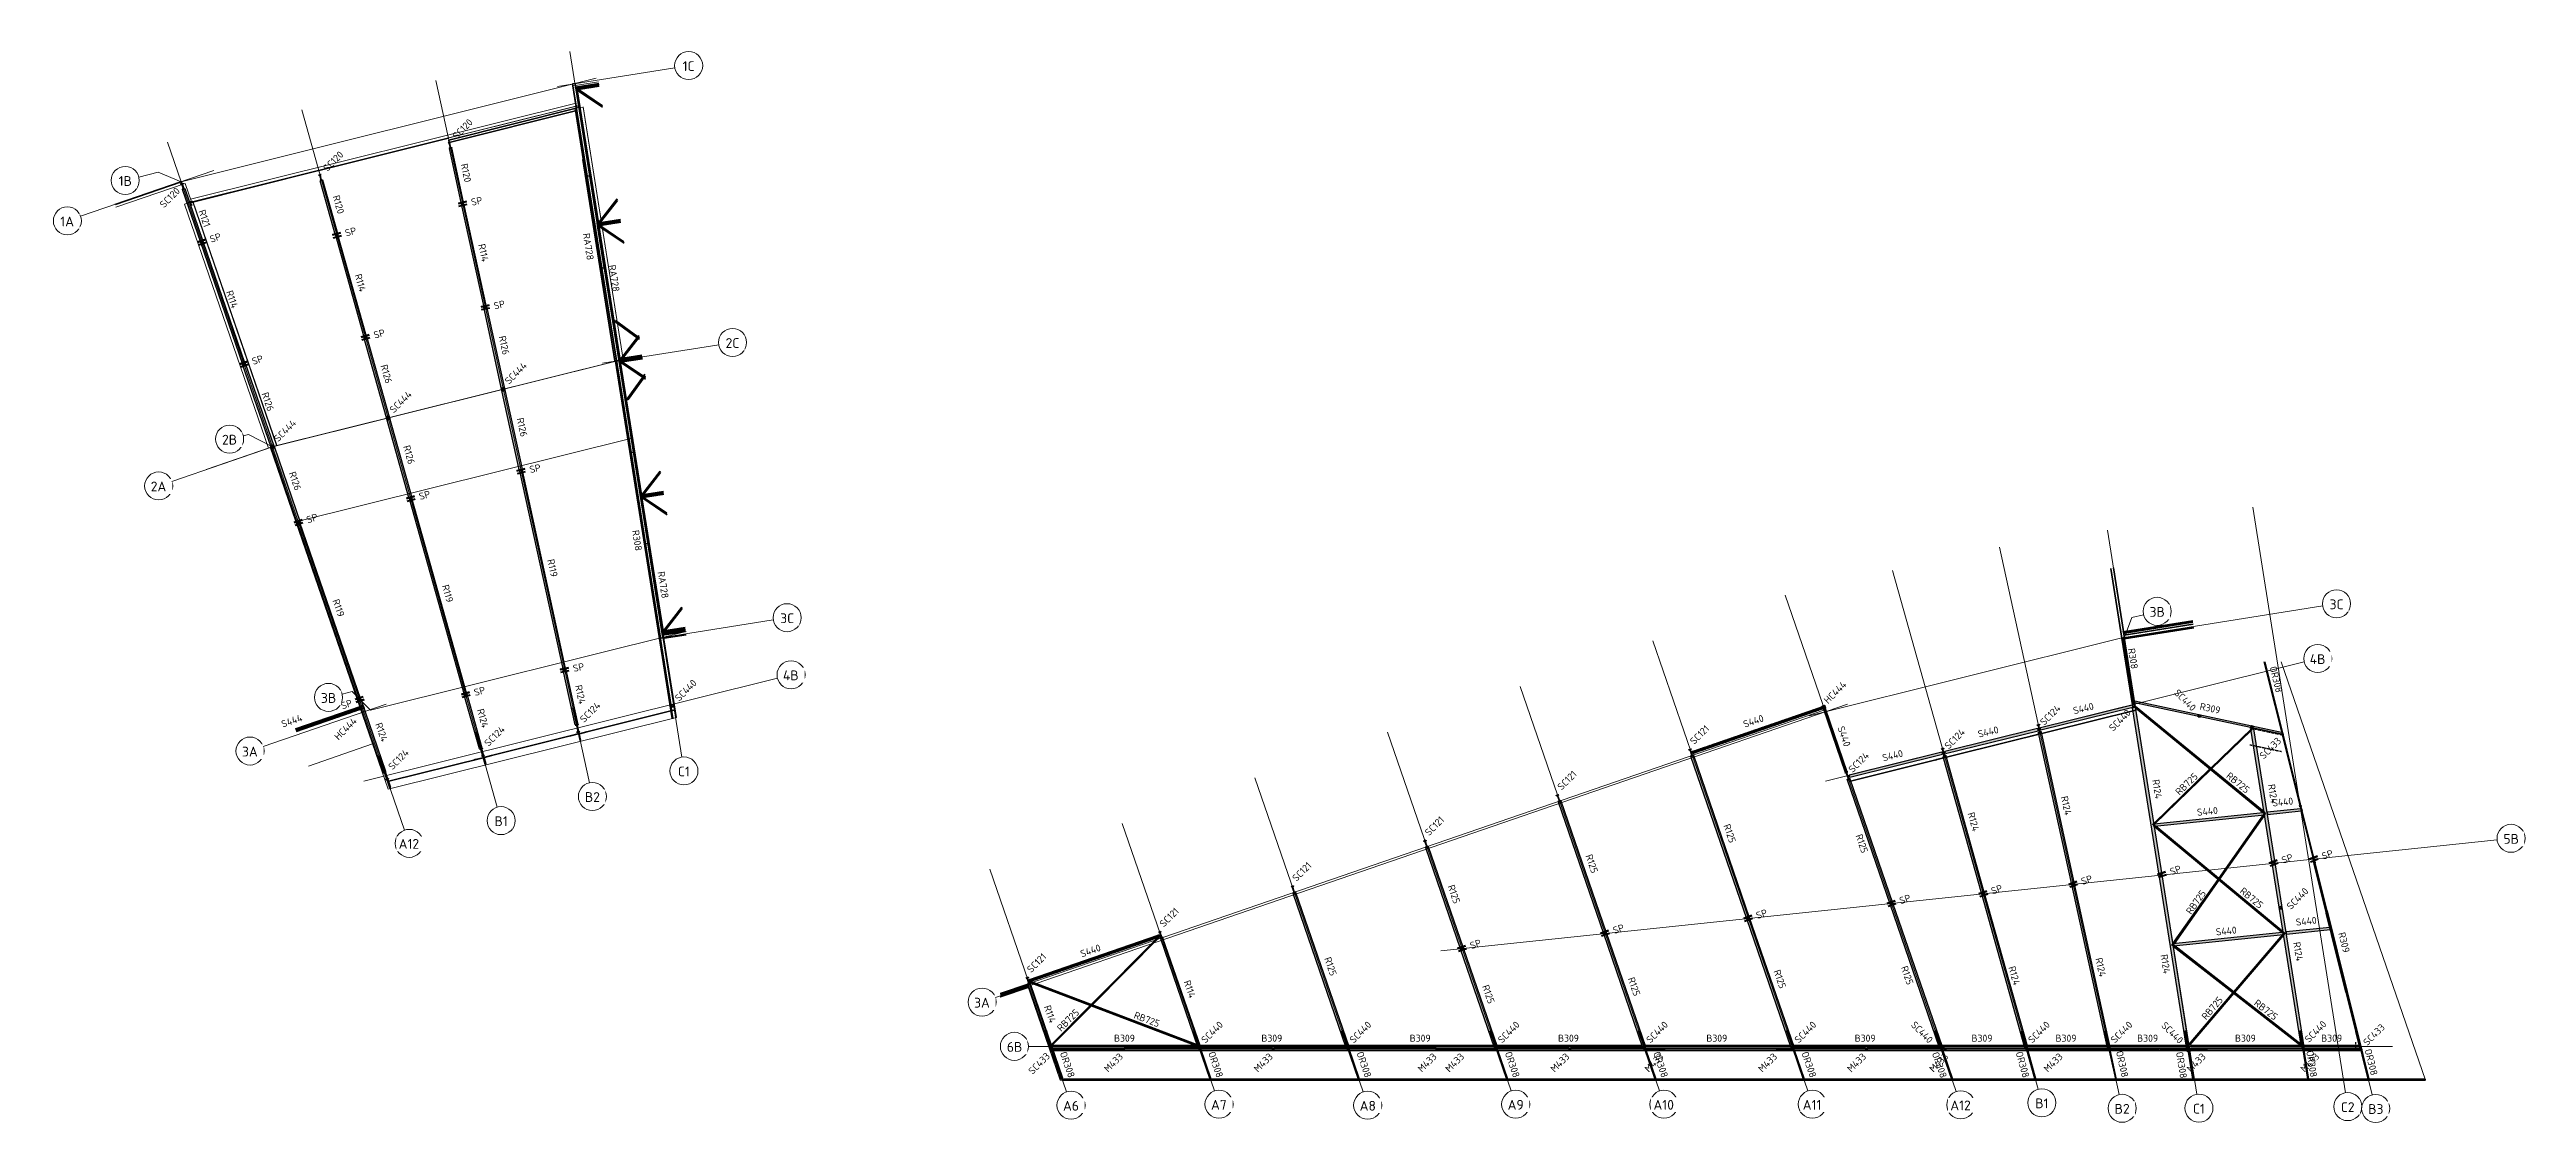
# Model space of a CAD drawing. Header units: millimetres. Extents: x 665 to 191693, y 5858 to 4040956.
# Drawn here: x 15074 to 191693, y 3964201 to 4040956 of the extents above.
import ezdxf

# ---------------------------------------------------------------- set-up
doc = ezdxf.new("R2010")
doc.units = ezdxf.units.MM
for name, pattern in [('Dash', [7, 5, -2]), ('Hidden', [4, 3, -1]), ('Hidden Half', [3, 2, -1])]:
    doc.linetypes.add(name, pattern=pattern)
for name, color, linetype, lineweight in [('A-010-M_LINE', 90, 'Continuous', 13), ('A-200-M_WALL_EXT', 113, 'Continuous', 13), ('A-200-MH_WALL', 110, 'Hidden', 13), ('A-270-M_ROOF', 132, 'Continuous', 13), ('S-280-A_COLUMN', 171, 'Continuous', 18), ('S-280-A_STRUCT_FRAME', 2, 'Continuous', 18), ('S-280-M_COLUMN', 52, 'Continuous', 13), ('S-280-M_STRUCT_FRAME', 12, 'Continuous', 13), ('S-280-MH_COLUMN', 52, 'Hidden Half', 13), ('Z-000-T_TEXT', 131, 'Continuous', 25), ('Z-030-M_GRID', 191, 'Continuous', 13), ('Z-033_T_GRIDREF', 31, 'Continuous', 13)]:
    doc.layers.add(name, color=color, linetype=linetype, lineweight=lineweight)
doc.styles.add('ISOCPEUR_2', font='isocpeur.ttf', dxfattribs={"height": 700})
doc.styles.add('ISOCPEUR_3', font='isocpeur.ttf', dxfattribs={"height": 500})

msp = doc.modelspace()

# ---------------------------------------------------------------- texts
at = {"layer": 'S-280-A_COLUMN', "lineweight": 13, "char_height": 500, "attachment_point": 1, "style": 'ISOCPEUR_3'}
for s, insert, width, rotation in [('SC120', (43753, 4034867), 2084.39, 45), ('SC120', (34530, 4032564), 2084.39, 45), ('SC120', (22878, 4029971), 2084.39, 45), ('SC444', (47480, 4017381), 2356.96, 45), ('SC444', (39267, 4015334), 2356.96, 45), ('SC444', (31026, 4013280), 2356.96, 45), ('SC440', (59610, 3994763), 2308.86, 45), ('HC444', (141542, 3994601), 2356.96, 45), ('SC440', (166877, 3995371), 2308.86, 315), ('SC124', (52836, 3993252), 2132.49, 45), ('SC124', (156954, 3993052), 2132.49, 45), ('SC440', (161866, 3992630), 2308.86, 45), ('HC444', (35329, 3992006), 2356.96, 45), ('SC124', (46022, 3991550), 2132.49, 45), ('SC121', (131994, 3991687), 1956.12, 45), ('SC124', (150140, 3991350), 2132.49, 45), ('SC433', (172603, 3990644), 2260.76, 45), ('SC124', (39173, 3989878), 2132.49, 45), ('SC124', (143291, 3989678), 2132.49, 45), ('SC121', (122539, 3988431), 1956.12, 45), ('SC121', (113084, 3985175), 1956.12, 45), ('SC121', (103629, 3981919), 1956.12, 45), ('SC440', (174539, 3979911), 2308.86, 45), ('SC121', (94173, 3978664), 1956.12, 45), ('SC121', (84718, 3975408), 1956.12, 45), ('SC440', (97139, 3970382), 2308.86, 45), ('SC440', (107716, 3970382), 2308.86, 45), ('SC440', (118292, 3970382), 2308.86, 45), ('SC440', (128868, 3970382), 2308.86, 45), ('SC440', (139444, 3970382), 2308.86, 45), ('SC440', (148118, 3971681), 2308.86, 315), ('SC440', (156103, 3970382), 2308.86, 45), ('SC440', (161991, 3970382), 2308.86, 45), ('SC440', (165965, 3971646), 2308.86, 315), ('SC440', (175825, 3970422), 2308.86, 45), ('SC433', (179995, 3970203), 2260.76, 45), ('M433', (90207, 3968309), 1891.98, 45), ('M433', (100895, 3968309), 1891.98, 45), ('M433', (112574, 3968309), 1891.98, 45), ('M433', (114540, 3968309), 1891.98, 45), ('M433', (122048, 3968309), 1891.98, 45), ('M433', (128755, 3968309), 1891.98, 45), ('M433', (136855, 3968309), 1891.98, 45), ('M433', (143200, 3968309), 1891.98, 45), ('M433', (149055, 3968309), 1891.98, 45), ('M433', (157215, 3968309), 1891.98, 45), ('M433', (167413, 3968309), 1891.98, 45), ('M433', (175513, 3968309), 1891.98, 45)]:
    msp.add_mtext(s, dxfattribs=dict(at, insert=insert, width=width, rotation=rotation))
at = {"layer": 'S-280-A_STRUCT_FRAME', "lineweight": 13, "char_height": 500, "attachment_point": 1, "style": 'ISOCPEUR_3'}
for s, insert, width, rotation in [('R120', (44875, 4032869), 1651.48, 282.33441), ('R120', (35738, 4030616), 1651.48, 285.66741), ('R121', (26161, 4029586), 1523.21, 289.00041), ('R114', (46123, 4027138), 1571.31, 282.33441), ('RA728', (53590, 4027890), 2324.89, 279.00033), ('RA728', (55429, 4025633), 2324.89, 279.00033), ('R114', (28121, 4023826), 1571.31, 289.00041), ('R114', (37306, 4025000), 1571.31, 285.66741), ('R126', (47589, 4020581), 1651.48, 282.33441), ('R126', (39151, 4018538), 1651.48, 285.66741), ('R126', (30655, 4016565), 1651.48, 289.00041), ('R126', (48868, 4014735), 1651.48, 282.33441), ('R126', (40767, 4012777), 1651.48, 285.66741), ('R126', (32603, 4010907), 1651.48, 289.00041), ('R308', (57099, 4006710), 1779.75, 279.00033), ('R119', (51048, 4004649), 1523.21, 282.33441), ('R119', (43530, 4002834), 1523.21, 285.66741), ('RA728', (58926, 4003761), 2324.89, 279.00033), ('R119', (35708, 4001813), 1523.21, 289.00041), ('R308', (163769, 3998284), 1779.75, 279.00033), ('OR308', (173857, 3997011), 2260.76, 284.01354), ('R124', (53026, 3995672), 1699.58, 282.33441), ('S444', (31544, 3993056), 1924.05, 19.00041), ('R124', (46028, 3993985), 1699.58, 285.66741), ('S440', (135789, 3993038), 1875.95, 19.00041), ('S440', (159317, 3994017), 1875.95, 13.86868), ('R309', (168467, 3994358), 1779.75, 348), ('R124', (38761, 3992994), 1699.58, 289.00041), ('S440', (143035, 3992742), 1875.95, 289.00041), ('S440', (152532, 3992342), 1875.95, 13.86868), ('S440', (145712, 3990658), 1875.95, 13.86868), ('R124', (165502, 3988922), 1699.58, 279.00033), ('RB725', (166603, 3988084), 2260.76, 44.16217), ('RB725', (170551, 3989445), 2260.76, 320.58987), ('R124', (173755, 3988587), 1699.58, 279.00033), ('R124', (152318, 3986600), 1699.58, 285.66741), ('R124', (158978, 3987745), 1699.58, 282.33441), ('S440', (168175, 3986783), 1875.95, 6), ('S440', (173547, 3987447), 1875.95, 6), ('R125', (134893, 3985763), 1651.48, 289.00041), ('R125', (144315, 3985041), 1651.48, 289.00041), ('R125', (125061, 3983602), 1651.48, 289.00041), ('R125', (115233, 3981430), 1651.48, 289.00041), ('RB725', (167375, 3979502), 2260.76, 54.87931), ('RB725', (171522, 3981229), 2260.76, 320.3106), ('S440', (169519, 3978248), 1875.95, 6), ('S440', (175222, 3978947), 1875.95, 6), ('R309', (178754, 3978034), 1779.75, 284.01354), ('S440', (88515, 3976661), 1875.95, 19.00041), ('R125', (106431, 3976277), 1651.48, 289.00041), ('R124', (161434, 3976215), 1699.58, 282.33441), ('R124', (166096, 3976445), 1699.58, 279.00033), ('R124', (175554, 3977330), 1699.58, 279.00033), ('R114', (96403, 3974616), 1571.31, 289.00041), ('R125', (117690, 3974295), 1651.48, 289.00041), ('R125', (128078, 3974840), 1651.48, 289.00041), ('R125', (138471, 3975372), 1651.48, 289.00041), ('R125', (147552, 3975640), 1651.48, 289.00041), ('R124', (155229, 3975620), 1699.58, 285.66741), ('R114', (86440, 3972837), 1571.31, 289.00041), ('RB725', (86856, 3971217), 2260.76, 45.19206), ('RB725', (92524, 3972339), 2260.76, 339.15281), ('RB725', (168480, 3972014), 2260.76, 49.50039), ('RB725', (172519, 3973234), 2260.76, 322.04289), ('OR308', (87577, 3969533), 2260.76, 289.00041), ('OR308', (98153, 3969536), 2260.76, 289.00041), ('OR308', (108729, 3969536), 2260.76, 289.00041), ('OR308', (119305, 3969536), 2260.76, 289.00041), ('OR308', (129881, 3969536), 2260.76, 289.00041), ('OR308', (140458, 3969536), 2260.76, 289.00041), ('OR308', (149763, 3969509), 2260.76, 289.00041), ('OR308', (155746, 3969540), 2260.76, 285.66741), ('OR308', (162907, 3969575), 2260.76, 282.33441), ('OR308', (167196, 3969500), 2260.76, 279.00033), ('OR308', (176482, 3969586), 2260.76, 279.00033), ('OR308', (180632, 3969713), 2260.76, 284.01354)]:
    msp.add_mtext(s, dxfattribs=dict(at, insert=insert, width=width, rotation=rotation))
at = {"layer": 'S-280-A_STRUCT_FRAME', "lineweight": 13, "char_height": 500, "width": 1779.75, "attachment_point": 1, "style": 'ISOCPEUR_3'}
for insert in [(90979, 3970677), (101487, 3970677), (112064, 3970677), (122640, 3970677), (133216, 3970677), (143792, 3970677), (152126, 3970677), (158116, 3970677), (163938, 3970677), (170909, 3970677), (177060, 3970677)]:
    msp.add_mtext('B309', dxfattribs=dict(at, insert=insert))
at = {"layer": 'Z-000-T_TEXT', "char_height": 500, "width": 962.02, "attachment_point": 1, "style": 'ISOCPEUR_3'}
for insert, rotation in [((45087, 4030292), 12.31784), ((26441, 4027629), 19.00041), ((36090, 4028087), 15.66741), ((46700, 4022906), 12.31784), ((38132, 4020808), 15.66741), ((29439, 4018920), 19.00041), ((49251, 4011222), 12.31784), ((41362, 4009292), 15.66741), ((33332, 4007615), 19.00041), ((52349, 3997036), 12.31784), ((45283, 3995312), 15.66741), ((174172, 3983338), 19.36656), ((177033, 3983621), 19.36656), ((153460, 3981137), 19.36656), ((159873, 3981819), 19.36656), ((166203, 3982516), 19.36656), ((136696, 3979388), 19.36656), ((146919, 3980445), 19.36656), ((126486, 3978324), 19.36656), ((116295, 3977237), 19.36656)]:
    msp.add_mtext('SP', dxfattribs=dict(at, insert=insert, rotation=rotation))

# ---------------------------------------------------------------- blocks, each defined once
blk = doc.blocks.new('Roof Gutters1 - Roof Gutters-1884510-S6_001 - UPPER ROOF FRAMING - PART 2')
at = {"layer": 'A-270-M_ROOF', "color": 253, "lineweight": 5}
for p, q in [((-2326039, 4036756), (-2326019, 4036760)), ((-2326019, 4036760), (-2325425, 4036854)), ((-2323168, 4018758), (-2326019, 4036760)), ((-2325425, 4036854), (-2325405, 4036856)), ((-2322574, 4018852), (-2325425, 4036854)), ((-2322554, 4018854), (-2325405, 4036856)), ((-2323187, 4018754), (-2325460, 4033101)), ((-2353849, 4029929), (-2353842, 4029932)), ((-2353842, 4029932), (-2353274, 4030128)), ((-2353842, 4029932), (-2347848, 4012522)), ((-2353274, 4030128), (-2353255, 4030133)), ((-2353274, 4030128), (-2347279, 4012718)), ((-2353255, 4030133), (-2347260, 4012723)), ((-2323168, 4018758), (-2323187, 4018754)), ((-2323186, 4018754), (-2323167, 4018758)), ((-2322574, 4018852), (-2323168, 4018758)), ((-2323167, 4018758), (-2322575, 4018852)), ((-2322575, 4018852), (-2322556, 4018854)), ((-2322554, 4018854), (-2322574, 4018852)), ((-2347848, 4012522), (-2347854, 4012519)), ((-2347849, 4012521), (-2347847, 4012522)), ((-2347724, 4012565), (-2347848, 4012522)), ((-2347847, 4012522), (-2347724, 4012564)), ((-2347279, 4012718), (-2347568, 4012618)), ((-2347565, 4012619), (-2347280, 4012717)), ((-2347280, 4012717), (-2347261, 4012722)), ((-2347260, 4012723), (-2347279, 4012718))]:
    blk.add_line(p, q, dxfattribs=at)
blk = doc.blocks.new('25021-APA-ZZ-ZZ-M3-AR-000001_V3_rvt-1-S6_001 - UPPER ROOF FRAMING - PART 2')
at = {"layer": 'A-270-M_ROOF', "color": 253, "lineweight": 5}
for p, q in [((-2324316, 4038642), (-2326120, 4038356)), ((-2326120, 4038356), (-2325893, 4036924)), ((-2325925, 4037126), (-2353414, 4030275)), ((-2353413, 4030274), (-2325925, 4037124)), ((-2325853, 4036934), (-2353246, 4030107)), ((-2353246, 4030109), (-2325893, 4036926)), ((-2325853, 4036934), (-2325831, 4036790)), ((-2353802, 4031403), (-2358734, 4029704)), ((-2354083, 4031554), (-2354185, 4031528)), ((-2354185, 4031528), (-2354106, 4031298)), ((-2354007, 4031332), (-2354083, 4031554)), ((-2353353, 4030100), (-2353802, 4031403)), ((-2322789, 4018793), (-2347729, 4012578)), ((-2322979, 4018788), (-2322973, 4018748)), ((-2322871, 4018803), (-2321215, 4019065)), ((-2322871, 4018803), (-2322866, 4018774)), ((-2322789, 4018793), (-2321910, 4013241)), ((-2321910, 4013241), (-2345898, 4007263)), ((-2318753, 3993313), (-2321910, 4013241)), ((-2347724, 4012564), (-2352291, 4010992)), ((-2345898, 4007263), (-2347729, 4012578)), ((-2339329, 3988185), (-2345898, 4007263)), ((-2319692, 3999238), (-2318114, 3999487)), ((-2318113, 3999482), (-2319691, 3999233)), ((-2318076, 3999245), (-2319654, 3998996)), ((-2318066, 3999181), (-2319643, 3998932)), ((-2318753, 3993313), (-2339329, 3988185)), ((-2345002, 3989824), (-2340443, 3991419))]:
    blk.add_line(p, q, dxfattribs=at)
blk.add_blockref('Roof Gutters1 - Roof Gutters-1884510-S6_001 - UPPER ROOF FRAMING - PART 2', (0, 0), dxfattribs=at)
blk = doc.blocks.new('NRP_Framing-Steel-SHS - S444 - 200x200x6_0SHS-3936197-S6_001 - UPPER ROOF FRAMING - PART 2')
at = {"layer": 'S-280-M_STRUCT_FRAME', "linetype": 'Dash', "lineweight": 25}
for p, q in [((5206, 94), (3530, 94)), ((5206, -94), (3530, -94))]:
    blk.add_line(p, q, dxfattribs=at)
blk = doc.blocks.new('NRP_Framing-Steel-SHS - S444 - 200x200x6_0SHS-3938971-S6_001 - UPPER ROOF FRAMING - PART 2')
at = {"layer": 'S-280-M_STRUCT_FRAME', "linetype": 'Dash', "lineweight": 25}
for p, q in [((5206, 94), (3530, 94)), ((5206, -94), (3530, -94))]:
    blk.add_line(p, q, dxfattribs=at)
blk = doc.blocks.new('NRP_Framing-Steel-SHS - S444 - 200x200x6_0SHS-3938694-S6_001 - UPPER ROOF FRAMING - PART 2')
at = {"layer": 'S-280-M_STRUCT_FRAME', "linetype": 'Dash', "lineweight": 25}
for p, q in [((5206, 94), (3530, 94)), ((5206, -94), (3530, -94))]:
    blk.add_line(p, q, dxfattribs=at)
blk = doc.blocks.new('NRP_Framing-Steel-SHS - S444 - 200x200x6_0SHS-3931559-S6_001 - UPPER ROOF FRAMING - PART 2')
at = {"layer": 'S-280-M_STRUCT_FRAME', "linetype": 'Dash', "lineweight": 25}
for p, q in [((5204, 94), (3619, 94)), ((5204, -94), (3619, -94))]:
    blk.add_line(p, q, dxfattribs=at)
blk = doc.blocks.new('NRP_Framing-Steel-SHS - S444 - 200x200x6_0SHS-3936397-S6_001 - UPPER ROOF FRAMING - PART 2')
at = {"layer": 'S-280-M_STRUCT_FRAME', "linetype": 'Dash', "lineweight": 25}
for p, q in [((5206, 94), (3530, 94)), ((5206, -94), (3530, -94))]:
    blk.add_line(p, q, dxfattribs=at)
blk = doc.blocks.new('NRP_Framing-Steel-Purlin C - G946 - EC250-24-4105925-S6_001 - UPPER ROOF FRAMING - PART 2')
at = {"layer": 'S-280-M_STRUCT_FRAME', "color": 1, "lineweight": 35}
blk.add_line((-4747.5, 0), (4760.5, 0), dxfattribs=at)
blk.add_line((-4747.5, 0), (4760.5, 0), dxfattribs=at)
blk = doc.blocks.new('NRP_Framing-Steel-Purlin C - G946 - EC250-24-4105926-S6_001 - UPPER ROOF FRAMING - PART 2')
at = {"layer": 'S-280-M_STRUCT_FRAME', "color": 1, "lineweight": 35}
blk.add_line((-4733, 0), (4720, 0), dxfattribs=at)
blk.add_line((-4733, 0), (4720, 0), dxfattribs=at)
blk = doc.blocks.new('NRP_Framing-Steel-Purlin Z - G914 - EZ250-15-4113987-S6_001 - UPPER ROOF FRAMING - PART 2')
at = {"layer": 'S-280-M_STRUCT_FRAME', "color": 150, "lineweight": 35}
blk.add_line((-2354070, 4031516), (-2358797, 4029888), dxfattribs=at)
blk = doc.blocks.new('NRP_Framing-Steel-EA - RA728 - 90x90x8EA-4104764-S6_001 - UPPER ROOF FRAMING - PART 2')
at = {"layer": 'S-280-M_STRUCT_FRAME', "linetype": 'Dash', "lineweight": 25}
blk.add_hatch(color=256, dxfattribs=at).paths.add_polyline_path([(-2323128, 4018732), (-2323039, 4018746), (-2325860, 4036557), (-2325949, 4036543), (-2323267, 4019608)])
at = {"layer": 'S-280-M_STRUCT_FRAME', "lineweight": 25}
for p, q in [((-2325949, 4036543), (-2325860, 4036557)), ((-2323128, 4018732), (-2325949, 4036543)), ((-2325860, 4036557), (-2324087, 4025364)), ((-2323039, 4018746), (-2323128, 4018732)), ((-2323128, 4018731), (-2323047, 4018744)), ((-2323128, 4018732), (-2323128, 4018731))]:
    blk.add_line(p, q, dxfattribs=at)
at = {"layer": 'S-280-M_STRUCT_FRAME', "linetype": 'Dash', "lineweight": 25}
for p, q in [((-2323047, 4018744), (-2323046, 4018737)), ((-2323046, 4018737), (-2323038, 4018738))]:
    blk.add_line(p, q, dxfattribs=at)
blk = doc.blocks.new('NRP_Framing-Steel-EA - RB725 - 75x75x8EA-3938871-S6_001 - UPPER ROOF FRAMING - PART 2')
at = {"layer": 'S-280-M_STRUCT_FRAME', "linetype": 'Dash', "lineweight": 35}
for points in [[(-2324321, 4028591), (-2324309, 4028593), (-2322993, 4030289), (-2322995, 4030300), (-2323071, 4030203)], [(-2324309, 4028593), (-2324303, 4028594), (-2322992, 4030284), (-2322993, 4030289), (-2323060, 4030203)], [(-2324303, 4028594), (-2324207, 4028609), (-2322978, 4030193), (-2322992, 4030284), (-2323055, 4030203)], [(-2324207, 4028609), (-2324206, 4028609), (-2323260, 4029830)]]:
    blk.add_hatch(color=132, dxfattribs=at).paths.add_polyline_path(points)
at = {"layer": 'S-280-M_STRUCT_FRAME', "color": 133, "lineweight": 35}
for p, q in [((-2322995, 4030300), (-2324321, 4028591)), ((-2322993, 4030289), (-2324309, 4028593)), ((-2322992, 4030284), (-2324303, 4028594)), ((-2322978, 4030193), (-2324207, 4028609)), ((-2322978, 4030192), (-2324206, 4028609)), ((-2324404, 4028484), (-2324406, 4028481)), ((-2324403, 4028479), (-2324406, 4028481)), ((-2324406, 4028481), (-2324405, 4028475)), ((-2324405, 4028475), (-2324402, 4028473))]:
    blk.add_line(p, q, dxfattribs=at)
at = {"layer": 'S-280-M_STRUCT_FRAME', "color": 133, "linetype": 'Dash', "lineweight": 35}
for p, q in [((-2324321, 4028591), (-2324404, 4028484)), ((-2324399, 4028477), (-2324403, 4028479)), ((-2324402, 4028473), (-2324345, 4028429)), ((-2324303, 4028594), (-2324399, 4028471)), ((-2324309, 4028593), (-2324399, 4028477)), ((-2324399, 4028471), (-2324399, 4028477)), ((-2324346, 4028430), (-2324399, 4028471)), ((-2324207, 4028609), (-2324346, 4028430)), ((-2324345, 4028429), (-2324346, 4028430)), ((-2324206, 4028609), (-2324345, 4028429))]:
    blk.add_line(p, q, dxfattribs=at)
blk = doc.blocks.new('NRP_Framing-Steel-EA - RB725 - 75x75x8EA-3939197-S6_001 - UPPER ROOF FRAMING - PART 2')
at = {"layer": 'S-280-M_STRUCT_FRAME', "linetype": 'Dash', "lineweight": 35}
blk.add_hatch(color=132, dxfattribs=at).paths.add_polyline_path([(-2324031, 4036845), (-2324047, 4036947), (-2325759, 4038108), (-2325867, 4038091), (-2324346, 4037058)])
h = blk.add_hatch(color=132, dxfattribs=at)
h.paths.add_polyline_path([(-2324031, 4036845), (-2324031, 4036845), (-2324331, 4037048)])
h.paths.add_polyline_path([(-2325852, 4038080), (-2325853, 4038082), (-2325854, 4038082)])
at = {"layer": 'S-280-M_STRUCT_FRAME', "color": 133, "linetype": 'Dash', "lineweight": 35}
for p, q in [((-2325910, 4038120), (-2325868, 4038182)), ((-2325910, 4038120), (-2325910, 4038120)), ((-2325910, 4038120), (-2325867, 4038091)), ((-2325910, 4038120), (-2325868, 4038091)), ((-2325759, 4038108), (-2325868, 4038182)), ((-2325852, 4038080), (-2325831, 4038066))]:
    blk.add_line(p, q, dxfattribs=at)
at = {"layer": 'S-280-M_STRUCT_FRAME', "color": 133, "lineweight": 35}
for p, q in [((-2325867, 4038091), (-2324031, 4036845)), ((-2325867, 4038091), (-2325852, 4038080)), ((-2325831, 4038066), (-2324031, 4036845)), ((-2324047, 4036947), (-2325759, 4038108))]:
    blk.add_line(p, q, dxfattribs=at)
blk = doc.blocks.new('NRP_Framing-Steel-EA - RB725 - 75x75x8EA-3936348-S6_001 - UPPER ROOF FRAMING - PART 2')
at = {"layer": 'S-280-M_STRUCT_FRAME', "linetype": 'Dash', "lineweight": 35}
for points in [[(-2319426, 4007770), (-2319442, 4007872), (-2321111, 4009005), (-2321138, 4009001), (-2321170, 4008954), (-2319783, 4008013)], [(-2319442, 4007872), (-2319443, 4007878), (-2321105, 4009006), (-2321111, 4009005), (-2319783, 4008103)]]:
    blk.add_hatch(color=132, dxfattribs=at).paths.add_polyline_path(points)
at = {"layer": 'S-280-M_STRUCT_FRAME', "color": 133, "lineweight": 35}
for p, q in [((-2321139, 4009001), (-2321170, 4008955)), ((-2321170, 4008954), (-2321138, 4009001)), ((-2321170, 4008955), (-2321170, 4008954)), ((-2321170, 4008954), (-2319426, 4007770)), ((-2319442, 4007872), (-2321111, 4009005)), ((-2321105, 4009006), (-2319443, 4007878))]:
    blk.add_line(p, q, dxfattribs=at)
at = {"layer": 'S-280-M_STRUCT_FRAME', "color": 133, "linetype": 'Dash', "lineweight": 35}
for p, q in [((-2321132, 4009010), (-2321139, 4009001)), ((-2321138, 4009001), (-2321128, 4009016)), ((-2321129, 4009023), (-2321133, 4009016)), ((-2321133, 4009016), (-2321132, 4009010)), ((-2321128, 4009016), (-2321129, 4009023)), ((-2321129, 4009023), (-2321105, 4009006)), ((-2321112, 4009005), (-2321128, 4009016))]:
    blk.add_line(p, q, dxfattribs=at)
blk = doc.blocks.new('NRP_Framing-Steel-EA - RB725 - 75x75x8EA-3936451-S6_001 - UPPER ROOF FRAMING - PART 2')
at = {"layer": 'S-280-M_STRUCT_FRAME', "linetype": 'Dash', "lineweight": 35}
h = blk.add_hatch(color=132, dxfattribs=at)
h.paths.add_polyline_path([(-2319789, 3999342), (-2319788, 3999343), (-2319790, 3999348)])
h.paths.add_polyline_path([(-2319686, 3999483), (-2319679, 3999484), (-2318380, 4001168), (-2318381, 4001174), (-2319007, 4000363)])
for points in [[(-2319679, 3999484), (-2319668, 3999486), (-2318379, 4001157), (-2318380, 4001168), (-2319007, 4000355)], [(-2319668, 3999486), (-2319578, 3999500), (-2318365, 4001072), (-2318379, 4001157), (-2319007, 4000342)]]:
    blk.add_hatch(color=132, dxfattribs=at).paths.add_polyline_path(points)
at = {"layer": 'S-280-M_STRUCT_FRAME', "color": 133, "lineweight": 35}
for p, q in [((-2319686, 3999483), (-2318381, 4001174)), ((-2318380, 4001168), (-2319679, 3999484)), ((-2318379, 4001157), (-2319668, 3999486)), ((-2318365, 4001072), (-2319578, 3999500)), ((-2319789, 3999342), (-2319790, 3999348))]:
    blk.add_line(p, q, dxfattribs=at)
at = {"layer": 'S-280-M_STRUCT_FRAME', "color": 133, "linetype": 'Dash', "lineweight": 35}
for p, q in [((-2319790, 3999348), (-2319686, 3999483)), ((-2319679, 3999484), (-2319789, 3999342)), ((-2319782, 3999337), (-2319789, 3999342)), ((-2319668, 3999486), (-2319782, 3999337)), ((-2319730, 3999302), (-2319780, 3999340)), ((-2319578, 3999500), (-2319730, 3999302))]:
    blk.add_line(p, q, dxfattribs=at)
blk = doc.blocks.new('NRP_Framing-Steel-EA - RB725 - 75x75x8EA-3936944-S6_001 - UPPER ROOF FRAMING - PART 2')
at = {"layer": 'S-280-M_STRUCT_FRAME', "linetype": 'Dash', "lineweight": 35}
for points in [[(-2320958, 4017442), (-2320974, 4017543), (-2322688, 4018698), (-2322713, 4018692), (-2322745, 4018646), (-2321321, 4017687)], [(-2320974, 4017543), (-2320975, 4017550), (-2322681, 4018699), (-2322688, 4018698), (-2321256, 4017733)]]:
    blk.add_hatch(color=132, dxfattribs=at).paths.add_polyline_path(points)
at = {"layer": 'S-280-M_STRUCT_FRAME', "color": 133, "lineweight": 35}
for p, q in [((-2322714, 4018692), (-2322745, 4018646)), ((-2322745, 4018646), (-2322713, 4018692)), ((-2322745, 4018646), (-2322745, 4018646)), ((-2322745, 4018646), (-2320958, 4017442)), ((-2320974, 4017543), (-2322688, 4018698)), ((-2322681, 4018699), (-2320975, 4017550))]:
    blk.add_line(p, q, dxfattribs=at)
at = {"layer": 'S-280-M_STRUCT_FRAME', "color": 133, "linetype": 'Dash', "lineweight": 35}
for p, q in [((-2322708, 4018702), (-2322714, 4018692)), ((-2322713, 4018692), (-2322703, 4018708)), ((-2322704, 4018714), (-2322708, 4018708)), ((-2322708, 4018708), (-2322708, 4018702)), ((-2322703, 4018708), (-2322704, 4018714)), ((-2322704, 4018714), (-2322681, 4018699)), ((-2322688, 4018698), (-2322703, 4018708))]:
    blk.add_line(p, q, dxfattribs=at)
blk = doc.blocks.new('NRP_Framing-Steel-EA - RB725 - 75x75x8EA-3965456-S6_001 - UPPER ROOF FRAMING - PART 2')
at = {"layer": 'S-280-M_STRUCT_FRAME', "linetype": 'Dash', "lineweight": 35}
h = blk.add_hatch(color=132, dxfattribs=at)
h.paths.add_polyline_path([(-2321326, 4009049), (-2321326, 4009050), (-2321327, 4009056)])
h.paths.add_polyline_path([(-2321224, 4009190), (-2321217, 4009191), (-2319917, 4010871), (-2319918, 4010878), (-2320285, 4010403)])
for points in [[(-2321217, 4009191), (-2321205, 4009193), (-2319916, 4010860), (-2319917, 4010871), (-2319974, 4010798)], [(-2321205, 4009193), (-2321115, 4009207), (-2319902, 4010775), (-2319916, 4010860), (-2319964, 4010798)]]:
    blk.add_hatch(color=132, dxfattribs=at).paths.add_polyline_path(points)
at = {"layer": 'S-280-M_STRUCT_FRAME', "color": 133, "lineweight": 35}
for p, q in [((-2321224, 4009190), (-2319918, 4010878)), ((-2319917, 4010871), (-2321217, 4009191)), ((-2319916, 4010860), (-2321205, 4009193)), ((-2319902, 4010775), (-2321115, 4009207)), ((-2321326, 4009049), (-2321327, 4009056))]:
    blk.add_line(p, q, dxfattribs=at)
at = {"layer": 'S-280-M_STRUCT_FRAME', "color": 133, "linetype": 'Dash', "lineweight": 35}
for p, q in [((-2321327, 4009056), (-2321224, 4009190)), ((-2321217, 4009191), (-2321326, 4009049)), ((-2321320, 4009045), (-2321326, 4009049)), ((-2321205, 4009193), (-2321320, 4009045)), ((-2321268, 4009010), (-2321317, 4009048)), ((-2321115, 4009207), (-2321268, 4009010))]:
    blk.add_line(p, q, dxfattribs=at)
blk = doc.blocks.new('NRP_Framing-Steel-EA - RB725 - 75x75x8EA-3938695-S6_001 - UPPER ROOF FRAMING - PART 2')
at = {"layer": 'S-280-M_STRUCT_FRAME', "linetype": 'Dash', "lineweight": 35}
for points in [[(-2322729, 4018894), (-2322718, 4018896), (-2321449, 4020541), (-2321451, 4020552), (-2322178, 4019608)], [(-2322718, 4018896), (-2322712, 4018897), (-2321448, 4020535), (-2321449, 4020541), (-2322715, 4018900)], [(-2322712, 4018897), (-2322616, 4018912), (-2321434, 4020444), (-2321448, 4020535), (-2322163, 4019608)], [(-2322616, 4018912), (-2322615, 4018912), (-2322106, 4019572)]]:
    blk.add_hatch(color=132, dxfattribs=at).paths.add_polyline_path(points)
at = {"layer": 'S-280-M_STRUCT_FRAME', "color": 133, "lineweight": 35}
for p, q in [((-2321451, 4020552), (-2322729, 4018894)), ((-2321449, 4020541), (-2322718, 4018896)), ((-2321448, 4020535), (-2322712, 4018897)), ((-2321434, 4020444), (-2322616, 4018912)), ((-2321433, 4020443), (-2322615, 4018912))]:
    blk.add_line(p, q, dxfattribs=at)
at = {"layer": 'S-280-M_STRUCT_FRAME', "color": 133, "linetype": 'Dash', "lineweight": 35}
for p, q in [((-2322729, 4018894), (-2322775, 4018835)), ((-2322769, 4018830), (-2322775, 4018835)), ((-2322775, 4018835), (-2322774, 4018828)), ((-2322774, 4018828), (-2322715, 4018783)), ((-2322718, 4018896), (-2322769, 4018830)), ((-2322768, 4018824), (-2322769, 4018830)), ((-2322712, 4018897), (-2322768, 4018824)), ((-2322715, 4018783), (-2322768, 4018824)), ((-2322615, 4018912), (-2322715, 4018783)), ((-2322616, 4018912), (-2322715, 4018783)), ((-2322715, 4018783), (-2322715, 4018783))]:
    blk.add_line(p, q, dxfattribs=at)
blk = doc.blocks.new('NRP_Framing-Steel-EA - RB725 - 75x75x8EA-3964585-S6_001 - UPPER ROOF FRAMING - PART 2')
at = {"layer": 'S-280-M_STRUCT_FRAME', "linetype": 'Dash', "lineweight": 35}
for points in [[(-2322494, 4027140), (-2322510, 4027242), (-2324222, 4028404), (-2324330, 4028387), (-2322715, 4027290)], [(-2322494, 4027140), (-2322494, 4027140), (-2322715, 4027290)]]:
    blk.add_hatch(color=132, dxfattribs=at).paths.add_polyline_path(points)
at = {"layer": 'S-280-M_STRUCT_FRAME', "color": 133, "linetype": 'Dash', "lineweight": 35}
for p, q in [((-2324373, 4028416), (-2324331, 4028478)), ((-2324373, 4028416), (-2324373, 4028416)), ((-2324373, 4028416), (-2324330, 4028387)), ((-2324373, 4028416), (-2324294, 4028362)), ((-2324222, 4028404), (-2324331, 4028478))]:
    blk.add_line(p, q, dxfattribs=at)
at = {"layer": 'S-280-M_STRUCT_FRAME', "color": 133, "lineweight": 35}
for p, q in [((-2324330, 4028387), (-2322494, 4027140)), ((-2324294, 4028362), (-2322494, 4027140)), ((-2322510, 4027242), (-2324222, 4028404))]:
    blk.add_line(p, q, dxfattribs=at)
blk = doc.blocks.new('NRP_Framing-Steel-EA - WB725 - 75x75x8EA-3950898-S6_001 - UPPER ROOF FRAMING - PART 2')
at = {"layer": 'S-280-M_STRUCT_FRAME', "linetype": 'Dash', "lineweight": 25}
for points in [[(-2325955, 4038180), (-2325940, 4038182), (-2325941, 4038190), (-2325950, 4038189), (-2325961, 4038255), (-2325966, 4038254), (-2325955, 4038184)], [(-2325950, 4038189), (-2325941, 4038190), (-2325952, 4038256), (-2325961, 4038255), (-2325954, 4038214)]]:
    blk.add_hatch(color=256, dxfattribs=at).paths.add_polyline_path(points)
at = {"layer": 'S-280-M_STRUCT_FRAME', "lineweight": 25}
for p, q in [((-2325961, 4038255), (-2325966, 4038254)), ((-2325966, 4038254), (-2325955, 4038180)), ((-2325961, 4038255), (-2325952, 4038256)), ((-2325950, 4038189), (-2325961, 4038255)), ((-2325955, 4038180), (-2325940, 4038182)), ((-2325941, 4038190), (-2325950, 4038189))]:
    blk.add_line(p, q, dxfattribs=at)
at = {"layer": 'S-280-M_STRUCT_FRAME', "linetype": 'Dash', "lineweight": 25}
for p, q in [((-2325952, 4038256), (-2324296, 4038519)), ((-2325904, 4038196), (-2325941, 4038190)), ((-2325940, 4038182), (-2325903, 4038188)), ((-2325904, 4038196), (-2324286, 4038452)), ((-2325903, 4038188), (-2325904, 4038196)), ((-2325903, 4038188), (-2324285, 4038444))]:
    blk.add_line(p, q, dxfattribs=at)
blk = doc.blocks.new('NRP_Framing-Steel-EA - WB725 - 75x75x8EA-3950896-S6_001 - UPPER ROOF FRAMING - PART 2')
at = {"layer": 'S-280-M_STRUCT_FRAME', "linetype": 'Dash', "lineweight": 25}
for p, q in [((-2325906, 4038180), (-2325907, 4038187)), ((-2324283, 4038437), (-2325906, 4038180)), ((-2325849, 4038121), (-2325859, 4038187)), ((-2324273, 4038370), (-2325849, 4038121))]:
    blk.add_line(p, q, dxfattribs=at)
blk = doc.blocks.new('NRP_Framing-Steel-EA - WB725 - 75x75x8EA-3952099-S6_001 - UPPER ROOF FRAMING - PART 2')
at = {"layer": 'S-280-M_STRUCT_FRAME', "linetype": 'Dash', "lineweight": 25}
for points in [[(-2319807, 3999364), (-2319792, 3999366), (-2319793, 3999374), (-2319803, 3999373), (-2319813, 3999439), (-2319819, 3999438), (-2319807, 3999367)], [(-2319803, 3999373), (-2319793, 3999374), (-2319804, 3999440), (-2319813, 3999439), (-2319806, 3999397)]]:
    blk.add_hatch(color=256, dxfattribs=at).paths.add_polyline_path(points)
at = {"layer": 'S-280-M_STRUCT_FRAME', "lineweight": 25}
for p, q in [((-2319813, 3999439), (-2319819, 3999438)), ((-2319819, 3999438), (-2319807, 3999364)), ((-2319813, 3999439), (-2319804, 3999440)), ((-2319803, 3999373), (-2319813, 3999439)), ((-2319807, 3999364), (-2319792, 3999366)), ((-2319793, 3999374), (-2319803, 3999373))]:
    blk.add_line(p, q, dxfattribs=at)
at = {"layer": 'S-280-M_STRUCT_FRAME', "linetype": 'Dash', "lineweight": 25}
for p, q in [((-2319804, 3999440), (-2318148, 3999702)), ((-2319756, 3999380), (-2319793, 3999374)), ((-2319792, 3999366), (-2319755, 3999372)), ((-2319756, 3999380), (-2318138, 3999636)), ((-2319755, 3999372), (-2319756, 3999380)), ((-2319755, 3999372), (-2318137, 3999628))]:
    blk.add_line(p, q, dxfattribs=at)
blk = doc.blocks.new('NRP_Framing-Steel-EA - WB725 - 75x75x8EA-3952101-S6_001 - UPPER ROOF FRAMING - PART 2')
at = {"layer": 'S-280-M_STRUCT_FRAME', "linetype": 'Dash', "lineweight": 25}
for p, q in [((-2319757, 3999364), (-2319759, 3999371)), ((-2318135, 3999620), (-2319757, 3999364)), ((-2319700, 3999305), (-2319711, 3999371)), ((-2318125, 3999554), (-2319700, 3999305))]:
    blk.add_line(p, q, dxfattribs=at)
blk = doc.blocks.new('NRP_Framing-Steel-SHS - S444 - 200x200x6_0SHS-3967727-S6_001 - UPPER ROOF FRAMING - PART 2')
at = {"layer": 'S-280-M_STRUCT_FRAME', "linetype": 'Dash', "lineweight": 25}
for p, q in [((-4896, 94), (-4900, 94)), ((0, 94), (-4896, 94)), ((-4896, -94), (-4900, -94)), ((0, -94), (-4896, -94))]:
    blk.add_line(p, q, dxfattribs=at)
blk = doc.blocks.new('NRP_Framing-Steel-PFC - R308 - 250PFC-4012580-S6_001 - UPPER ROOF FRAMING - PART 2')
at = {"layer": 'S-280-M_STRUCT_FRAME', "linetype": 'Dash', "lineweight": 25}
for points in [[(-2323124, 4018718), (-2323043, 4018732), (-2323047, 4018742), (-2323126, 4018729)], [(-2323124, 4018717), (-2323035, 4018731), (-2323039, 4018743), (-2323045, 4018741), (-2323043, 4018731), (-2323124, 4018718)], [(-2319086, 3993222), (-2318997, 3993236), (-2323035, 4018731), (-2323124, 4018717), (-2319928, 3998536)]]:
    blk.add_hatch(color=256, dxfattribs=at).paths.add_polyline_path(points)
at = {"layer": 'S-280-M_STRUCT_FRAME', "lineweight": 25}
for p, q in [((-2323047, 4018743), (-2323126, 4018730)), ((-2323126, 4018729), (-2323046, 4018742)), ((-2323126, 4018730), (-2323126, 4018729)), ((-2323126, 4018729), (-2323124, 4018718)), ((-2323043, 4018731), (-2323124, 4018718)), ((-2323124, 4018717), (-2323035, 4018731)), ((-2323124, 4018718), (-2323124, 4018717)), ((-2323124, 4018717), (-2319086, 3993222)), ((-2323045, 4018742), (-2323043, 4018731)), ((-2323035, 4018731), (-2323037, 4018744)), ((-2318997, 3993236), (-2323035, 4018731)), ((-2318997, 3993236), (-2319086, 3993222))]:
    blk.add_line(p, q, dxfattribs=at)
at = {"layer": 'S-280-M_STRUCT_FRAME', "linetype": 'Dash', "lineweight": 25}
for p, q in [((-2323037, 4018744), (-2323046, 4018743)), ((-2323046, 4018742), (-2323045, 4018742))]:
    blk.add_line(p, q, dxfattribs=at)
blk = doc.blocks.new('NRP_Framing-Steel-EA - WB725 - 75x75x8EA-3966838-S6_001 - UPPER ROOF FRAMING - PART 2')
at = {"layer": 'S-280-M_STRUCT_FRAME', "linetype": 'Dash', "lineweight": 25}
for p, q in [((-2345918, 3992483), (-2341322, 3994066)), ((-2345896, 3992420), (-2341274, 3994011)), ((-2341322, 3994066), (-2341300, 3994002)), ((-2341274, 3994011), (-2341271, 3994004))]:
    blk.add_line(p, q, dxfattribs=at)
blk = doc.blocks.new('NRP_Framing-Steel-EA - WB725 - 75x75x8EA-3967728-S6_001 - UPPER ROOF FRAMING - PART 2')
at = {"layer": 'S-280-M_STRUCT_FRAME', "linetype": 'Dash', "lineweight": 25}
for p, q in [((-2341300, 3993994), (-2345893, 3992412)), ((-2341297, 3993986), (-2345891, 3992405)), ((-2341250, 3993932), (-2345869, 3992341)), ((-2341271, 3994004), (-2341300, 3993994)), ((-2341300, 3993994), (-2341297, 3993986)), ((-2341297, 3993986), (-2341272, 3993995)), ((-2341272, 3993995), (-2341250, 3993932)), ((-2341247, 3993933), (-2341271, 3994004)), ((-2341250, 3993932), (-2341247, 3993933))]:
    blk.add_line(p, q, dxfattribs=at)
blk = doc.blocks.new('NRP_Framing-Steel-Purlin Z - G914 - EZ250-15-4087536-S6_001 - UPPER ROOF FRAMING - PART 2')
at = {"layer": 'S-280-M_STRUCT_FRAME', "color": 150, "lineweight": 35}
for p, q in [((-2339282, 3988760), (-2332554, 3990436)), ((-2332467, 3990458), (-2331949, 3990587)), ((-2331949, 3990587), (-2331852, 3990611))]:
    blk.add_line(p, q, dxfattribs=at)
at = {"layer": 'S-280-M_STRUCT_FRAME', "color": 150, "linetype": 'Dash', "lineweight": 35}
for p, q in [((-2332554, 3990436), (-2332467, 3990458)), ((-2339356, 3988741), (-2339282, 3988760))]:
    blk.add_line(p, q, dxfattribs=at)
blk = doc.blocks.new('NRP_Framing-Steel-Purlin Z - G914 - EZ250-15-4087614-S6_001 - UPPER ROOF FRAMING - PART 2')
at = {"layer": 'S-280-M_STRUCT_FRAME', "color": 150, "lineweight": 35}
for p, q in [((-2325059, 3992304), (-2319173, 3993771)), ((-2319085, 3993793), (-2318916, 3993835)), ((-2326418, 3991966), (-2326321, 3991990)), ((-2326321, 3991990), (-2325762, 3992129)), ((-2325674, 3992151), (-2325157, 3992280))]:
    blk.add_line(p, q, dxfattribs=at)
at = {"layer": 'S-280-M_STRUCT_FRAME', "color": 150, "linetype": 'Dash', "lineweight": 35}
for p, q in [((-2319173, 3993771), (-2319085, 3993793)), ((-2325762, 3992129), (-2325674, 3992151))]:
    blk.add_line(p, q, dxfattribs=at)
blk = doc.blocks.new('NRP_Framing-Steel-Purlin Z - G914 - EZ250-15-4087583-S6_001 - UPPER ROOF FRAMING - PART 2')
at = {"layer": 'S-280-M_STRUCT_FRAME', "color": 150, "lineweight": 35}
for p, q in [((-2331852, 3990611), (-2325762, 3992129)), ((-2325674, 3992151), (-2325156, 3992280)), ((-2325156, 3992280), (-2325059, 3992304)), ((-2333210, 3990273), (-2333113, 3990297)), ((-2333113, 3990297), (-2332554, 3990436)), ((-2332467, 3990458), (-2331949, 3990587))]:
    blk.add_line(p, q, dxfattribs=at)
at = {"layer": 'S-280-M_STRUCT_FRAME', "color": 150, "linetype": 'Dash', "lineweight": 35}
for p, q in [((-2325762, 3992129), (-2325674, 3992151)), ((-2332554, 3990436), (-2332467, 3990458))]:
    blk.add_line(p, q, dxfattribs=at)
blk = doc.blocks.new('NRP_Framing-Steel-Purlin Z - G914 - EZ250-15-4088759-S6_001 - UPPER ROOF FRAMING - PART 2')
at = {"layer": 'S-280-M_STRUCT_FRAME', "color": 150, "linetype": 'Dash', "lineweight": 35}
blk.add_line((-2319156, 3994197), (-2319912, 3998967), dxfattribs=at)
blk = doc.blocks.new('NRP_Framing-Steel-WB - TB136 - 800WB146-4252456-S6_001 - UPPER ROOF FRAMING - PART 2')
at = {"layer": 'S-280-M_STRUCT_FRAME', "linetype": 'Dash', "lineweight": 25}
h = blk.add_hatch(color=256, dxfattribs=at)
h.paths.add_polyline_path([(-10366, -138), (-10349, -138), (-10317, -103), (-10366, -103), (-10365, 97), (-10302, 97), (-10259, 137), (-10366, 137), (-10366, -103)])
h.paths.add_polyline_path([(-10249, -138), (-8780, -138), (-8780, -103), (-10286, -103), (-10269, -118)])
h.paths.add_polyline_path([(-10186, 97), (-8780, 97), (-8780, 137), (-10143, 137)])
for p, q in [((-10443, -138), (-10443, 137)), ((-10443, 137), (-10366, 137)), ((-8780, 5), (-10443, 5)), ((-10259, 137), (-10143, 137)), ((-8780, -5), (-10443, -5)), ((-10443, -138), (-10366, -138)), ((-10349, -138), (-10249, -138))]:
    blk.add_line(p, q, dxfattribs=at)
at = {"layer": 'S-280-M_STRUCT_FRAME', "lineweight": 25}
for p, q in [((-10366, 137), (-10259, 137)), ((-10143, 137), (-8780, 137)), ((-10366, -138), (-10349, -138)), ((-10249, -138), (-8780, -138))]:
    blk.add_line(p, q, dxfattribs=at)
blk = doc.blocks.new('NRP_Framing-Steel-SHS - RB429 - 89x89x5_0SHS-4261503-S6_001 - UPPER ROOF FRAMING - PART 2')
at = {"layer": 'S-280-M_STRUCT_FRAME', "linetype": 'Dash', "lineweight": 35}
h = blk.add_hatch(color=132, dxfattribs=at)
h.paths.add_polyline_path([(-2323159, 4021554), (-2323106, 4021626), (-2323111, 4021629), (-2323163, 4021557)])
h.paths.add_polyline_path([(-2323156, 4021558), (-2323160, 4021561), (-2323114, 4021625), (-2323110, 4021622)])
h = blk.add_hatch(color=132, dxfattribs=at)
h.paths.add_polyline_path([(-2321408, 4020282), (-2321427, 4020406), (-2321450, 4020422), (-2321504, 4020352), (-2321495, 4020345)])
h.paths.add_polyline_path([(-2321569, 4020399), (-2321514, 4020469), (-2323106, 4021626), (-2323159, 4021554), (-2321717, 4020506)])
blk.add_hatch(color=132, dxfattribs=at).paths.add_polyline_path([(-2323156, 4021558), (-2323111, 4021623), (-2323114, 4021625), (-2323159, 4021560)])
at = {"layer": 'S-280-M_STRUCT_FRAME', "color": 133, "lineweight": 35}
for p, q in [((-2323111, 4021629), (-2323163, 4021557)), ((-2323163, 4021557), (-2323159, 4021554)), ((-2323160, 4021561), (-2323114, 4021625)), ((-2323156, 4021558), (-2323160, 4021561)), ((-2323159, 4021554), (-2323106, 4021626)), ((-2323159, 4021554), (-2321569, 4020399)), ((-2323110, 4021622), (-2323156, 4021558)), ((-2323114, 4021625), (-2323110, 4021622)), ((-2323106, 4021626), (-2323111, 4021629)), ((-2321514, 4020469), (-2323106, 4021626)), ((-2321505, 4020352), (-2321408, 4020282)), ((-2321427, 4020406), (-2321450, 4020423))]:
    blk.add_line(p, q, dxfattribs=at)
at = {"layer": 'S-280-M_STRUCT_FRAME', "color": 133, "linetype": 'Dash', "lineweight": 35}
for p, q in [((-2323156, 4021558), (-2323156, 4021558)), ((-2323109, 4021622), (-2323110, 4021622)), ((-2321569, 4020399), (-2321505, 4020352)), ((-2321450, 4020423), (-2321514, 4020469))]:
    blk.add_line(p, q, dxfattribs=at)
blk = doc.blocks.new('NRP_Framing-Steel-SHS - RB429 - 89x89x5_0SHS-4262965-S6_001 - UPPER ROOF FRAMING - PART 2')
at = {"layer": 'S-280-M_STRUCT_FRAME', "linetype": 'Dash', "lineweight": 35}
h = blk.add_hatch(color=132, dxfattribs=at)
h.paths.add_polyline_path([(-2322209, 4015993), (-2321091, 4017532), (-2321165, 4017582), (-2322281, 4016046)])
h.paths.add_polyline_path([(-2321045, 4017597), (-2320994, 4017667), (-2321013, 4017791), (-2321118, 4017646)])
h = blk.add_hatch(color=132, dxfattribs=at)
h.paths.add_polyline_path([(-2322221, 4015977), (-2322209, 4015993), (-2322281, 4016046), (-2322293, 4016030), (-2322243, 4015993)])
h.paths.add_polyline_path([(-2322225, 4015981), (-2322288, 4016028), (-2322278, 4016042), (-2322214, 4015996), (-2322216, 4015992)])
blk.add_hatch(color=132, dxfattribs=at).paths.add_polyline_path([(-2322225, 4015981), (-2322214, 4015996), (-2322278, 4016042), (-2322288, 4016028), (-2322242, 4015993)])
at = {"layer": 'S-280-M_STRUCT_FRAME', "color": 133, "lineweight": 35}
for p, q in [((-2321165, 4017582), (-2322281, 4016046)), ((-2322209, 4015993), (-2321091, 4017532)), ((-2321013, 4017791), (-2321118, 4017646)), ((-2321045, 4017597), (-2320994, 4017667)), ((-2322281, 4016046), (-2322293, 4016030)), ((-2322293, 4016030), (-2322221, 4015977)), ((-2322288, 4016028), (-2322278, 4016042)), ((-2322225, 4015981), (-2322288, 4016028)), ((-2322209, 4015993), (-2322281, 4016046)), ((-2322278, 4016042), (-2322214, 4015996)), ((-2322214, 4015996), (-2322225, 4015981)), ((-2322221, 4015977), (-2322209, 4015993))]:
    blk.add_line(p, q, dxfattribs=at)
at = {"layer": 'S-280-M_STRUCT_FRAME', "color": 133, "linetype": 'Dash', "lineweight": 35}
for p, q in [((-2321119, 4017646), (-2321165, 4017582)), ((-2321091, 4017532), (-2321045, 4017597))]:
    blk.add_line(p, q, dxfattribs=at)
blk = doc.blocks.new('25021-APA-ZZ-ZZ-M3-AR-000001_V3_rvt-2-S6_001 - LOWER ROOF FRAMING - PART 2')
at = {"layer": 'A-270-M_ROOF', "color": 253, "lineweight": 5}
for p, q in [((-2314799, 3999803), (-2319737, 3999020)), ((-2319737, 3999020), (-2318920, 3993863)), ((-2298263, 3967434), (-2308543, 3997286)), ((-2341105, 3993863), (-2397972, 3974281)), ((-2339351, 3988771), (-2341105, 3993863)), ((-2318920, 3993863), (-2339351, 3988771)), ((-2395614, 3967434), (-2397972, 3974281)), ((-2395614, 3967434), (-2298263, 3967434)), ((-2298311, 3967417), (-2298317, 3967434)), ((-2298263, 3967434), (-2298311, 3967417)), ((-2298281, 3967485), (-2298263, 3967485)), ((-2298263, 3967485), (-2298263, 3967434))]:
    blk.add_line(p, q, dxfattribs=at)
blk = doc.blocks.new('NRP_Column-Steel-UB - SC121 - 460UB67_1-4110092-S6_001 - LOWER ROOF FRAMING - PART 2')
at = {"layer": 'S-280-M_COLUMN', "lineweight": 35}
for p, q in [((95, 453.8), (-95, 453.8)), ((-95, 453.8), (-95, 441.1)), ((-95, 441.1), (-15.65, 441.1)), ((-15.65, 12.7), (-95, 12.7)), ((-95, 12.7), (-95, 0)), ((-95, 0), (95, 0)), ((-4.25, 429.7), (-4.25, 24.1)), ((4.25, 24.1), (4.25, 429.7)), ((15.65, 441.1), (95, 441.1)), ((95, 12.7), (15.65, 12.7)), ((95, 441.1), (95, 453.8)), ((95, 0), (95, 12.7))]:
    blk.add_line(p, q, dxfattribs=at)
for centre, start, end in [((-15.65, 429.7), 0, 90), ((-15.65, 429.7), 0, 90), ((-15.65, 24.1), 270, 0), ((-15.65, 24.1), 270, 0), ((15.65, 429.7), 90, 180), ((15.65, 429.7), 90, 180), ((15.65, 24.1), 180, 270), ((15.65, 24.1), 180, 270)]:
    blk.add_arc(centre, 11.4, start, end, dxfattribs=at)
blk = doc.blocks.new('NRP_Column-Steel-UB - SC124 - 530UB82_0-4039992-S6_001 - LOWER ROOF FRAMING - PART 2')
at = {"layer": 'S-280-M_COLUMN', "lineweight": 35}
for p, q in [((104.5, 528.2), (-104.5, 528.2)), ((-104.5, 528.2), (-104.5, 515)), ((-104.5, 515), (-18.8, 515)), ((-18.8, 13.2), (-104.5, 13.2)), ((-104.5, 13.2), (-104.5, 0)), ((-104.5, 0), (104.5, 0)), ((-4.8, 501), (-4.8, 27.2)), ((4.8, 27.2), (4.8, 501)), ((18.8, 515), (104.5, 515)), ((104.5, 13.2), (18.8, 13.2)), ((104.5, 515), (104.5, 528.2)), ((104.5, 0), (104.5, 13.2))]:
    blk.add_line(p, q, dxfattribs=at)
for centre, start, end in [((-18.8, 501), 0, 90), ((-18.8, 501), 0, 90), ((-18.8, 27.2), 270, 0), ((-18.8, 27.2), 270, 0), ((18.8, 501), 90, 180), ((18.8, 501), 90, 180), ((18.8, 27.2), 180, 270), ((18.8, 27.2), 180, 270)]:
    blk.add_arc(centre, 14, start, end, dxfattribs=at)
blk = doc.blocks.new('NRP_Column-Steel-UB - SC124 - 530UB82_0-4065242-S6_001 - LOWER ROOF FRAMING - PART 2')
at = {"layer": 'S-280-M_COLUMN', "lineweight": 35}
for p, q in [((104.5, 264.1), (-104.5, 264.1)), ((-104.5, 264.1), (-104.5, 250.9)), ((-104.5, 250.9), (-18.8, 250.9)), ((-4.8, 236.9), (-4.8, -236.9)), ((4.8, -236.9), (4.8, 236.9)), ((18.8, 250.9), (104.5, 250.9)), ((104.5, 250.9), (104.5, 264.1)), ((-18.8, -250.9), (-104.5, -250.9)), ((-104.5, -250.9), (-104.5, -264.1)), ((-104.5, -264.1), (104.5, -264.1)), ((104.5, -250.9), (18.8, -250.9)), ((104.5, -264.1), (104.5, -250.9))]:
    blk.add_line(p, q, dxfattribs=at)
for centre, start, end in [((-18.8, 236.9), 0, 90), ((-18.8, 236.9), 0, 90), ((18.8, 236.9), 90, 180), ((18.8, 236.9), 90, 180), ((-18.8, -236.9), 270, 0), ((-18.8, -236.9), 270, 0), ((18.8, -236.9), 180, 270), ((18.8, -236.9), 180, 270)]:
    blk.add_arc(centre, 14, start, end, dxfattribs=at)
blk = doc.blocks.new('NRP_Column-Steel-UB - SC124 - 530UB82_0-4039852-S6_001 - LOWER ROOF FRAMING - PART 2')
at = {"layer": 'S-280-M_COLUMN', "lineweight": 35}
for p, q in [((104.5, 264.1), (-104.5, 264.1)), ((-104.5, 264.1), (-104.5, 250.9)), ((-104.5, 250.9), (-18.8, 250.9)), ((-4.8, 236.9), (-4.8, -236.9)), ((4.8, -236.9), (4.8, 236.9)), ((18.8, 250.9), (104.5, 250.9)), ((104.5, 250.9), (104.5, 264.1)), ((-18.8, -250.9), (-104.5, -250.9)), ((-104.5, -250.9), (-104.5, -264.1)), ((-104.5, -264.1), (104.5, -264.1)), ((104.5, -250.9), (18.8, -250.9)), ((104.5, -264.1), (104.5, -250.9))]:
    blk.add_line(p, q, dxfattribs=at)
for centre, start, end in [((-18.8, 236.9), 0, 90), ((-18.8, 236.9), 0, 90), ((18.8, 236.9), 90, 180), ((18.8, 236.9), 90, 180), ((-18.8, -236.9), 270, 0), ((-18.8, -236.9), 270, 0), ((18.8, -236.9), 180, 270), ((18.8, -236.9), 180, 270)]:
    blk.add_arc(centre, 14, start, end, dxfattribs=at)
blk = doc.blocks.new('NRP_Column-Steel-SHS - SC440 - 150x150x5_0SHS-3964800-S6_001 - LOWER ROOF FRAMING - PART 2')
at = {"layer": 'S-280-M_COLUMN', "lineweight": 35}
for p, q in [((75, 75), (-75, 75)), ((-75, 75), (-75, -75)), ((-70, -70), (-70, 70)), ((-70, 70), (70, 70)), ((70, 70), (70, -70)), ((75, -75), (75, 75)), ((-75, -75), (75, -75)), ((70, -70), (-70, -70))]:
    blk.add_line(p, q, dxfattribs=at)
blk = doc.blocks.new('NRP_Framing-Steel-PFC - OR308 - 250PFC-4149580-S6_001 - LOWER ROOF FRAMING - PART 2')
at = {"layer": 'S-280-M_STRUCT_FRAME', "linetype": 'Dash', "lineweight": 25}
for points in [[(-2308204, 3990955), (-2308117, 3990977), (-2309692, 3997286), (-2309785, 3997286), (-2309256, 3995167)], [(-2308117, 3990977), (-2308117, 3990978), (-2309163, 3995167)], [(-2308119, 3990989), (-2308119, 3990990), (-2309162, 3995167)], [(-2308120, 3990989), (-2308119, 3990989), (-2308197, 3991297)]]:
    blk.add_hatch(color=256, dxfattribs=at).paths.add_polyline_path(points)
at = {"layer": 'S-280-M_STRUCT_FRAME', "lineweight": 25}
for p, q in [((-2309785, 3997286), (-2308204, 3990955)), ((-2308117, 3990977), (-2309692, 3997286)), ((-2308117, 3990978), (-2309692, 3997286)), ((-2308119, 3990989), (-2309691, 3997286)), ((-2308119, 3990990), (-2309691, 3997286)), ((-2308117, 3990977), (-2308204, 3990955)), ((-2308119, 3990990), (-2308119, 3990990)), ((-2308117, 3990978), (-2308117, 3990978))]:
    blk.add_line(p, q, dxfattribs=at)
blk = doc.blocks.new('NRP_Column-Steel-SHS - HC444 - 200x200x6_0SHS-4070561-S6_001 - LOWER ROOF FRAMING - PART 2')
at = {"layer": 'S-280-M_COLUMN', "lineweight": 35}
for p, q in [((100, 100), (-100, 100)), ((-100, 100), (-100, -100)), ((-94, -94), (-94, 94)), ((-94, 94), (94, 94)), ((94, 94), (94, -94)), ((100, -100), (100, 100)), ((-100, -100), (100, -100)), ((94, -94), (-94, -94))]:
    blk.add_line(p, q, dxfattribs=at)
blk = doc.blocks.new('NRP_Framing-Steel-SHS - WH433 - 100x100x5_0SHS-4144558-S6_001 - LOWER ROOF FRAMING - PART 2')
at = {"layer": 'S-280-M_STRUCT_FRAME', "linetype": 'Dash', "lineweight": 25}
blk.add_hatch(color=256, dxfattribs=at).paths.add_polyline_path([(1404, -50), (1404, 50), (-1411, 50), (-1411, -50), (1191, -50)])
at = {"layer": 'S-280-M_STRUCT_FRAME', "lineweight": 25}
for p, q in [((-1411, -50), (-1411, 50)), ((1404, 50), (-1411, 50)), ((1404, 50), (1404, -50)), ((-1411, -50), (1404, -50))]:
    blk.add_line(p, q, dxfattribs=at)
at = {"layer": 'S-280-M_STRUCT_FRAME', "linetype": 'Dash', "lineweight": 25}
for p, q in [((1404, 45), (-1411, 45)), ((1404, -45), (-1411, -45))]:
    blk.add_line(p, q, dxfattribs=at)
blk = doc.blocks.new('NRP_Framing-Steel-SHS - WH437 - 125x125x5_0SHS-4144070-S6_001 - LOWER ROOF FRAMING - PART 2')
at = {"layer": 'S-280-M_STRUCT_FRAME', "linetype": 'Dash', "lineweight": 25}
blk.add_hatch(color=256, dxfattribs=at).paths.add_polyline_path([(2688, -63), (2688, 62), (-2653, 62), (-2653, -63), (2309, -63)])
at = {"layer": 'S-280-M_STRUCT_FRAME', "lineweight": 25}
for p, q in [((-2653, -63), (-2653, 62)), ((2688, 62), (-2653, 62)), ((2688, 62), (2688, -63)), ((-2653, -63), (2688, -63))]:
    blk.add_line(p, q, dxfattribs=at)
at = {"layer": 'S-280-M_STRUCT_FRAME', "linetype": 'Dash', "lineweight": 25}
for p, q in [((2688, 57), (-2653, 57)), ((2688, -58), (-2653, -58))]:
    blk.add_line(p, q, dxfattribs=at)
blk = doc.blocks.new('NRP_Framing-Steel-SHS - WH437 - 125x125x5_0SHS-4144099-S6_001 - LOWER ROOF FRAMING - PART 2')
at = {"layer": 'S-280-M_STRUCT_FRAME', "linetype": 'Dash', "lineweight": 25}
blk.add_hatch(color=256, dxfattribs=at).paths.add_polyline_path([(2631, -63), (2631, 62), (-2592, 62), (-2592, -63), (2255, -63)])
at = {"layer": 'S-280-M_STRUCT_FRAME', "lineweight": 25}
for p, q in [((-2592, -63), (-2592, 62)), ((2631, 62), (-2592, 62)), ((2631, 62), (2631, -63)), ((-2592, -63), (2631, -63))]:
    blk.add_line(p, q, dxfattribs=at)
at = {"layer": 'S-280-M_STRUCT_FRAME', "linetype": 'Dash', "lineweight": 25}
for p, q in [((2631, 57), (-2592, 57)), ((2631, -58), (-2592, -58))]:
    blk.add_line(p, q, dxfattribs=at)
blk = doc.blocks.new('NRP_Framing-Steel-SHS - WH433 - 100x100x5_0SHS-4143157-S6_001 - LOWER ROOF FRAMING - PART 2')
at = {"layer": 'S-280-M_STRUCT_FRAME', "linetype": 'Dash', "lineweight": 25}
blk.add_hatch(color=256, dxfattribs=at).paths.add_polyline_path([(933, -50), (933, 50), (-933, 50), (-933, -50)])
at = {"layer": 'S-280-M_STRUCT_FRAME', "lineweight": 25}
for p, q in [((933, 50), (-933, 50)), ((-933, -50), (933, -50))]:
    blk.add_line(p, q, dxfattribs=at)
at = {"layer": 'S-280-M_STRUCT_FRAME', "linetype": 'Dash', "lineweight": 25}
for p, q in [((933, 45), (-933, 45)), ((933, -45), (-933, -45))]:
    blk.add_line(p, q, dxfattribs=at)
blk = doc.blocks.new('NRP_Framing-Steel-SHS - WH433 - 100x100x5_0SHS-4144109-S6_001 - LOWER ROOF FRAMING - PART 2')
at = {"layer": 'S-280-M_STRUCT_FRAME', "linetype": 'Dash', "lineweight": 25}
blk.add_hatch(color=256, dxfattribs=at).paths.add_polyline_path([(1100, -50), (1100, 50), (-1069, 50), (-1069, -50), (707, -50)])
at = {"layer": 'S-280-M_STRUCT_FRAME', "lineweight": 25}
for p, q in [((-1069, -50), (-1069, 50)), ((1100, 50), (-1069, 50)), ((1100, 50), (1100, -50)), ((-1069, -50), (1100, -50))]:
    blk.add_line(p, q, dxfattribs=at)
at = {"layer": 'S-280-M_STRUCT_FRAME', "linetype": 'Dash', "lineweight": 25}
for p, q in [((1100, 45), (-1069, 45)), ((1100, -45), (-1069, -45))]:
    blk.add_line(p, q, dxfattribs=at)
blk = doc.blocks.new('NRP_Framing-Steel-SHS - WH437 - 125x125x5_0SHS-4144117-S6_001 - LOWER ROOF FRAMING - PART 2')
at = {"layer": 'S-280-M_STRUCT_FRAME', "linetype": 'Dash', "lineweight": 25}
blk.add_hatch(color=256, dxfattribs=at).paths.add_polyline_path([(2631, -63), (2631, 62), (-2596, 62), (-2596, -63), (2245, -63)])
at = {"layer": 'S-280-M_STRUCT_FRAME', "lineweight": 25}
for p, q in [((-2596, -63), (-2596, 62)), ((2631, 62), (-2596, 62)), ((2631, 62), (2631, -63)), ((-2596, -63), (2631, -63))]:
    blk.add_line(p, q, dxfattribs=at)
at = {"layer": 'S-280-M_STRUCT_FRAME', "linetype": 'Dash', "lineweight": 25}
for p, q in [((2631, 57), (-2596, 57)), ((2631, -58), (-2596, -58))]:
    blk.add_line(p, q, dxfattribs=at)
blk = doc.blocks.new('NRP_Framing-Steel-SHS - WH437 - 125x125x5_0SHS-4144475-S6_001 - LOWER ROOF FRAMING - PART 2')
at = {"layer": 'S-280-M_STRUCT_FRAME', "linetype": 'Dash', "lineweight": 25}
blk.add_hatch(color=256, dxfattribs=at).paths.add_polyline_path([(4000, -63), (4000, 62), (-4000, 62), (-4000, -63), (192, -63)])
at = {"layer": 'S-280-M_STRUCT_FRAME', "lineweight": 25}
for p, q in [((-4000, 50), (-4000, 62)), ((4000, 62), (-4000, 62)), ((4000, 62), (4000, 50)), ((-4000, -63), (-4000, -50)), ((-4000, -63), (4000, -63)), ((4000, -50), (4000, -63))]:
    blk.add_line(p, q, dxfattribs=at)
at = {"layer": 'S-280-M_STRUCT_FRAME', "linetype": 'Dash', "lineweight": 25}
for p, q in [((4000, 57), (-4000, 57)), ((4000, -58), (-4000, -58))]:
    blk.add_line(p, q, dxfattribs=at)
blk = doc.blocks.new('NRP_Framing-Steel-SHS - WH433 - 100x100x5_0SHS-4144460-S6_001 - LOWER ROOF FRAMING - PART 2')
at = {"layer": 'S-280-M_STRUCT_FRAME', "linetype": 'Dash', "lineweight": 25}
blk.add_hatch(color=256, dxfattribs=at).paths.add_polyline_path([(517, -50), (517, 50), (-481, 50), (-481, -50), (127, -50)])
at = {"layer": 'S-280-M_STRUCT_FRAME', "lineweight": 25}
for p, q in [((-481, -50), (-481, 50)), ((517, 50), (-481, 50)), ((517, 50), (517, -50)), ((-481, -50), (517, -50))]:
    blk.add_line(p, q, dxfattribs=at)
at = {"layer": 'S-280-M_STRUCT_FRAME', "linetype": 'Dash', "lineweight": 25}
for p, q in [((517, 45), (-481, 45)), ((517, -45), (-481, -45))]:
    blk.add_line(p, q, dxfattribs=at)
blk = doc.blocks.new('NRP_Framing-Steel-SHS - WH437 - 125x125x5_0SHS-4145559-S6_001 - LOWER ROOF FRAMING - PART 2')
at = {"layer": 'S-280-M_STRUCT_FRAME', "linetype": 'Dash', "lineweight": 25}
blk.add_hatch(color=256, dxfattribs=at).paths.add_polyline_path([(2871, -63), (2871, 62), (-2835, 62), (-2835, -63), (2556, -63)])
at = {"layer": 'S-280-M_STRUCT_FRAME', "lineweight": 25}
for p, q in [((-2835, -63), (-2835, 62)), ((2871, 62), (-2835, 62)), ((2871, 62), (2871, -63)), ((-2835, -63), (2871, -63))]:
    blk.add_line(p, q, dxfattribs=at)
at = {"layer": 'S-280-M_STRUCT_FRAME', "linetype": 'Dash', "lineweight": 25}
for p, q in [((2871, 57), (-2835, 57)), ((2871, -58), (-2835, -58))]:
    blk.add_line(p, q, dxfattribs=at)
blk = doc.blocks.new('NRP_Framing-Steel-SHS - WH433 - 100x100x5_0SHS-4145682-S6_001 - LOWER ROOF FRAMING - PART 2')
at = {"layer": 'S-280-M_STRUCT_FRAME', "linetype": 'Dash', "lineweight": 25}
blk.add_hatch(color=256, dxfattribs=at).paths.add_polyline_path([(1523, -50), (1788, -50), (1788, 50), (-1715, 50), (-1715, -50), (99, -50)])
at = {"layer": 'S-280-M_STRUCT_FRAME', "lineweight": 25}
for p, q in [((-1715, -50), (-1715, 50)), ((1788, 50), (-1715, 50)), ((1788, 50), (1788, -50)), ((-1715, -50), (1788, -50))]:
    blk.add_line(p, q, dxfattribs=at)
at = {"layer": 'S-280-M_STRUCT_FRAME', "linetype": 'Dash', "lineweight": 25}
for p, q in [((1788, 45), (-1715, 45)), ((1788, -45), (-1715, -45))]:
    blk.add_line(p, q, dxfattribs=at)
blk = doc.blocks.new('NRP_Framing-Steel-SHS - WB430 - 89x89x6_0SHS-3915792-S6_001 - LOWER ROOF FRAMING - PART 2')
at = {"layer": 'S-280-M_STRUCT_FRAME', "linetype": 'Dash', "lineweight": 25}
h = blk.add_hatch(color=256, dxfattribs=at)
h.paths.add_polyline_path([(-2395995, 3969562), (-2395995, 3969651), (-2396041, 3969651), (-2396041, 3969562)])
h.paths.add_polyline_path([(-2395998, 3969568), (-2396038, 3969568), (-2396038, 3969645), (-2395998, 3969645)])
for points in [[(-2395998, 3969645), (-2396038, 3969645), (-2396038, 3969568), (-2395998, 3969568)], [(-2391184, 3969562), (-2391184, 3969651), (-2395995, 3969651), (-2395995, 3969562), (-2393444, 3969562)]]:
    blk.add_hatch(color=256, dxfattribs=at).paths.add_polyline_path(points)
at = {"layer": 'S-280-M_STRUCT_FRAME', "lineweight": 25}
for p, q in [((-2395995, 3969651), (-2396041, 3969651)), ((-2396041, 3969651), (-2396041, 3969562)), ((-2396041, 3969562), (-2395995, 3969562)), ((-2396038, 3969568), (-2396038, 3969645)), ((-2396038, 3969645), (-2395998, 3969645)), ((-2395998, 3969568), (-2396038, 3969568)), ((-2395998, 3969645), (-2395998, 3969568)), ((-2395995, 3969562), (-2395995, 3969651)), ((-2391184, 3969651), (-2395995, 3969651)), ((-2395995, 3969562), (-2391184, 3969562)), ((-2391184, 3969651), (-2391184, 3969562))]:
    blk.add_line(p, q, dxfattribs=at)
blk = doc.blocks.new('NRP_Framing-Steel-EA - WB725 - 75x75x8EA-3952099-S6_001 - LOWER ROOF FRAMING - PART 2')
at = {"layer": 'S-280-M_STRUCT_FRAME', "linetype": 'Dash', "lineweight": 25}
for points in [[(-2319807, 3999364), (-2319755, 3999372), (-2319756, 3999380), (-2319803, 3999373), (-2319813, 3999439), (-2319819, 3999438)], [(-2319803, 3999373), (-2314855, 4000156), (-2314865, 4000222), (-2319813, 3999439), (-2319807, 3999400)], [(-2319755, 3999372), (-2314854, 4000148), (-2314855, 4000156), (-2319756, 3999380)]]:
    blk.add_hatch(color=256, dxfattribs=at).paths.add_polyline_path(points)
at = {"layer": 'S-280-M_STRUCT_FRAME', "lineweight": 25}
for p, q in [((-2319813, 3999439), (-2319819, 3999438)), ((-2319819, 3999438), (-2319807, 3999364)), ((-2319813, 3999439), (-2314865, 4000222)), ((-2319803, 3999373), (-2319813, 3999439)), ((-2319807, 3999364), (-2319755, 3999372)), ((-2319756, 3999380), (-2319803, 3999373)), ((-2319756, 3999380), (-2314855, 4000156)), ((-2319755, 3999372), (-2319756, 3999380)), ((-2319755, 3999372), (-2314854, 4000148))]:
    blk.add_line(p, q, dxfattribs=at)
blk = doc.blocks.new('NRP_Framing-Steel-EA - WB725 - 75x75x8EA-3952101-S6_001 - LOWER ROOF FRAMING - PART 2')
at = {"layer": 'S-280-M_STRUCT_FRAME', "linetype": 'Dash', "lineweight": 25}
for points in [[(-2319757, 3999364), (-2314852, 4000140), (-2314854, 4000148), (-2319759, 3999371), (-2319757, 3999364)], [(-2319700, 3999305), (-2314842, 4000074), (-2314852, 4000140), (-2319711, 3999371), (-2319710, 3999364)]]:
    blk.add_hatch(color=256, dxfattribs=at).paths.add_polyline_path(points)
at = {"layer": 'S-280-M_STRUCT_FRAME', "lineweight": 25}
for p, q in [((-2319757, 3999364), (-2319759, 3999371)), ((-2314852, 4000140), (-2319757, 3999364)), ((-2319700, 3999305), (-2319711, 3999371)), ((-2314842, 4000074), (-2319700, 3999305))]:
    blk.add_line(p, q, dxfattribs=at)
blk = doc.blocks.new('NRP_Framing-Steel-PFC - B308 - 250PFC-4155613-S6_001 - LOWER ROOF FRAMING - PART 2')
at = {"layer": 'S-280-M_STRUCT_FRAME', "linetype": 'Dash', "lineweight": 25}
for points in [[(-2397934, 3974281), (-2399889, 3973608), (-2399889, 3973592), (-2397929, 3974267)], [(-2399889, 3973360), (-2397857, 3974059), (-2397929, 3974267), (-2399889, 3973592)], [(-2399889, 3973344), (-2397852, 3974045), (-2397857, 3974059), (-2399889, 3973360)]]:
    blk.add_hatch(color=256, dxfattribs=at).paths.add_polyline_path(points)
at = {"layer": 'S-280-M_STRUCT_FRAME', "lineweight": 25}
for p, q in [((-2397934, 3974281), (-2399889, 3973608)), ((-2397929, 3974267), (-2399889, 3973592)), ((-2397857, 3974059), (-2399889, 3973360)), ((-2397852, 3974045), (-2399889, 3973344)), ((-2397934, 3974281), (-2397929, 3974267)), ((-2397929, 3974267), (-2397857, 3974059)), ((-2397857, 3974059), (-2397852, 3974045))]:
    blk.add_line(p, q, dxfattribs=at)
at = {"layer": 'S-280-M_STRUCT_FRAME', "linetype": 'Dash', "lineweight": 25}
for p, q in [((-2397929, 3974267), (-2399889, 3973592)), ((-2397857, 3974059), (-2399889, 3973360))]:
    blk.add_line(p, q, dxfattribs=at)
blk = doc.blocks.new('NRP_Framing-Steel-Purlin Z - G914 - EZ250-15-4087536-S6_001 - LOWER ROOF FRAMING - PART 2')
at = {"layer": 'S-280-M_STRUCT_FRAME', "color": 150, "lineweight": 35}
for p, q in [((-2339356, 3988741), (-2331949, 3990587)), ((-2331949, 3990587), (-2331852, 3990611))]:
    blk.add_line(p, q, dxfattribs=at)
blk = doc.blocks.new('NRP_Framing-Steel-Purlin Z - G914 - EZ250-15-4087887-S6_001 - LOWER ROOF FRAMING - PART 2')
at = {"layer": 'S-280-M_STRUCT_FRAME', "color": 150, "lineweight": 35}
for p, q in [((-2325059, 3992304), (-2318916, 3993835)), ((-2326418, 3991966), (-2326321, 3991990)), ((-2326321, 3991990), (-2325157, 3992280))]:
    blk.add_line(p, q, dxfattribs=at)
blk = doc.blocks.new('NRP_Framing-Steel-Purlin Z - G914 - EZ250-15-4087888-S6_001 - LOWER ROOF FRAMING - PART 2')
at = {"layer": 'S-280-M_STRUCT_FRAME', "color": 150, "lineweight": 35}
for p, q in [((-2331852, 3990611), (-2325156, 3992280)), ((-2325156, 3992280), (-2325059, 3992304)), ((-2333210, 3990273), (-2333113, 3990297)), ((-2333113, 3990297), (-2331949, 3990587))]:
    blk.add_line(p, q, dxfattribs=at)
blk = doc.blocks.new('NRP_Framing-Steel-Purlin Z - G914 - EZ250-15-4088759-S6_001 - LOWER ROOF FRAMING - PART 2')
at = {"layer": 'S-280-M_STRUCT_FRAME', "color": 150, "lineweight": 35}
blk.add_line((-2319156, 3994197), (-2319912, 3998967), dxfattribs=at)
blk = doc.blocks.new('NRP_Framing-Steel-PFC - OR308 - 250PFC-3898688-S6_001 - LOWER ROOF FRAMING - PART 2')
at = {"layer": 'S-280-M_STRUCT_FRAME', "linetype": 'Dash', "lineweight": 25}
for points in [[(-2386107, 3970895), (-2386100, 3970898), (-2386104, 3970909), (-2386112, 3970907)], [(-2384903, 3967431), (-2384877, 3967440), (-2384877, 3967514), (-2384848, 3967514), (-2386022, 3970924), (-2386107, 3970895), (-2384943, 3967514), (-2384903, 3967514)], [(-2386100, 3970898), (-2386022, 3970925), (-2386026, 3970936), (-2386103, 3970907)]]:
    blk.add_hatch(color=256, dxfattribs=at).paths.add_polyline_path(points)
at = {"layer": 'S-280-M_STRUCT_FRAME', "lineweight": 25}
for p, q in [((-2386026, 3970937), (-2386112, 3970907)), ((-2386112, 3970907), (-2386107, 3970895)), ((-2386107, 3970895), (-2386022, 3970924)), ((-2386107, 3970895), (-2384943, 3967514)), ((-2386104, 3970909), (-2386026, 3970936)), ((-2386100, 3970898), (-2386104, 3970909)), ((-2386022, 3970925), (-2386100, 3970898)), ((-2386026, 3970936), (-2386026, 3970937)), ((-2386022, 3970925), (-2386026, 3970936)), ((-2386022, 3970924), (-2386022, 3970925)), ((-2384848, 3967514), (-2386022, 3970924)), ((-2384877, 3967440), (-2384903, 3967431))]:
    blk.add_line(p, q, dxfattribs=at)
at = {"layer": 'S-280-M_STRUCT_FRAME', "linetype": 'Dash', "lineweight": 25}
for p, q in [((-2384943, 3967514), (-2384913, 3967428)), ((-2384903, 3967431), (-2384913, 3967428)), ((-2384828, 3967457), (-2384877, 3967440)), ((-2384828, 3967457), (-2384848, 3967514))]:
    blk.add_line(p, q, dxfattribs=at)
blk = doc.blocks.new('NRP_Framing-Steel-PFC - OR308 - 250PFC-V1-S6_001 - LOWER ROOF FRAMING - PART 2')
at = {"layer": 'S-280-M_STRUCT_FRAME', "linetype": 'Dash', "lineweight": 25}
for points in [[(-2375534, 3970904), (-2375527, 3970907), (-2375531, 3970918), (-2375538, 3970916)], [(-2374326, 3967441), (-2374301, 3967450), (-2374301, 3967514), (-2374272, 3967514), (-2375449, 3970933), (-2375534, 3970904), (-2374367, 3967514), (-2374326, 3967514)], [(-2375527, 3970907), (-2375449, 3970934), (-2375453, 3970945), (-2375530, 3970916)]]:
    blk.add_hatch(color=256, dxfattribs=at).paths.add_polyline_path(points)
at = {"layer": 'S-280-M_STRUCT_FRAME', "lineweight": 25}
for p, q in [((-2375453, 3970946), (-2375538, 3970916)), ((-2375538, 3970916), (-2375534, 3970904)), ((-2375534, 3970904), (-2375449, 3970933)), ((-2375534, 3970904), (-2374367, 3967514)), ((-2375531, 3970918), (-2375453, 3970945)), ((-2375527, 3970907), (-2375531, 3970918)), ((-2375449, 3970934), (-2375527, 3970907)), ((-2375453, 3970945), (-2375453, 3970946)), ((-2375449, 3970934), (-2375453, 3970945)), ((-2375449, 3970933), (-2375449, 3970934)), ((-2374272, 3967514), (-2375449, 3970933)), ((-2374301, 3967450), (-2374326, 3967441))]:
    blk.add_line(p, q, dxfattribs=at)
at = {"layer": 'S-280-M_STRUCT_FRAME', "linetype": 'Dash', "lineweight": 25}
for p, q in [((-2374367, 3967514), (-2374340, 3967437)), ((-2374326, 3967441), (-2374340, 3967437)), ((-2374255, 3967466), (-2374301, 3967450)), ((-2374255, 3967466), (-2374272, 3967514))]:
    blk.add_line(p, q, dxfattribs=at)
blk = doc.blocks.new('NRP_Framing-Steel-PFC - OR308 - 250PFC-V2-S6_001 - LOWER ROOF FRAMING - PART 2')
at = {"layer": 'S-280-M_STRUCT_FRAME', "linetype": 'Dash', "lineweight": 25}
for points in [[(-2364961, 3970913), (-2364954, 3970916), (-2364957, 3970927), (-2364965, 3970925)], [(-2363750, 3967451), (-2363725, 3967460), (-2363724, 3967514), (-2363695, 3967514), (-2364876, 3970942), (-2364961, 3970913), (-2363791, 3967514), (-2363750, 3967514)], [(-2364954, 3970916), (-2364876, 3970943), (-2364880, 3970954), (-2364957, 3970925)]]:
    blk.add_hatch(color=256, dxfattribs=at).paths.add_polyline_path(points)
at = {"layer": 'S-280-M_STRUCT_FRAME', "lineweight": 25}
for p, q in [((-2364880, 3970954), (-2364965, 3970925)), ((-2364965, 3970925), (-2364961, 3970913)), ((-2364961, 3970913), (-2364876, 3970942)), ((-2364961, 3970913), (-2363791, 3967514)), ((-2364957, 3970927), (-2364880, 3970954)), ((-2364954, 3970916), (-2364957, 3970927)), ((-2364876, 3970943), (-2364954, 3970916)), ((-2364880, 3970954), (-2364880, 3970954)), ((-2364876, 3970943), (-2364880, 3970954)), ((-2364876, 3970942), (-2364876, 3970943)), ((-2363695, 3967514), (-2364876, 3970942)), ((-2363724, 3967460), (-2363750, 3967451))]:
    blk.add_line(p, q, dxfattribs=at)
at = {"layer": 'S-280-M_STRUCT_FRAME', "linetype": 'Dash', "lineweight": 25}
for p, q in [((-2363791, 3967514), (-2363767, 3967446)), ((-2363750, 3967451), (-2363767, 3967446)), ((-2363682, 3967475), (-2363724, 3967460)), ((-2363682, 3967475), (-2363695, 3967514))]:
    blk.add_line(p, q, dxfattribs=at)
blk = doc.blocks.new('NRP_Framing-Steel-PFC - OR308 - 250PFC-V3-S6_001 - LOWER ROOF FRAMING - PART 2')
at = {"layer": 'S-280-M_STRUCT_FRAME', "linetype": 'Dash', "lineweight": 25}
for points in [[(-2354388, 3970922), (-2354381, 3970925), (-2354384, 3970936), (-2354392, 3970934)], [(-2353174, 3967461), (-2353148, 3967470), (-2353148, 3967514), (-2353119, 3967514), (-2354303, 3970951), (-2354388, 3970922), (-2353214, 3967514), (-2353174, 3967514)], [(-2354381, 3970925), (-2354303, 3970952), (-2354307, 3970963), (-2354384, 3970934)]]:
    blk.add_hatch(color=256, dxfattribs=at).paths.add_polyline_path(points)
at = {"layer": 'S-280-M_STRUCT_FRAME', "lineweight": 25}
for p, q in [((-2354307, 3970963), (-2354392, 3970934)), ((-2354392, 3970934), (-2354388, 3970922)), ((-2354388, 3970922), (-2354303, 3970951)), ((-2354388, 3970922), (-2353214, 3967514)), ((-2354384, 3970936), (-2354307, 3970963)), ((-2354381, 3970925), (-2354384, 3970936)), ((-2354303, 3970952), (-2354381, 3970925)), ((-2354307, 3970963), (-2354307, 3970963)), ((-2354303, 3970952), (-2354307, 3970963)), ((-2354303, 3970951), (-2354303, 3970952)), ((-2353119, 3967514), (-2354303, 3970951)), ((-2353148, 3967470), (-2353174, 3967461))]:
    blk.add_line(p, q, dxfattribs=at)
at = {"layer": 'S-280-M_STRUCT_FRAME', "linetype": 'Dash', "lineweight": 25}
for p, q in [((-2353214, 3967514), (-2353194, 3967454)), ((-2353174, 3967461), (-2353194, 3967454)), ((-2353109, 3967484), (-2353148, 3967470)), ((-2353109, 3967484), (-2353119, 3967514))]:
    blk.add_line(p, q, dxfattribs=at)
blk = doc.blocks.new('NRP_Framing-Steel-PFC - OR308 - 250PFC-V4-S6_001 - LOWER ROOF FRAMING - PART 2')
at = {"layer": 'S-280-M_STRUCT_FRAME', "linetype": 'Dash', "lineweight": 25}
for points in [[(-2343815, 3970931), (-2343807, 3970934), (-2343811, 3970945), (-2343819, 3970943)], [(-2342598, 3967471), (-2342572, 3967480), (-2342572, 3967514), (-2342543, 3967514), (-2343730, 3970960), (-2343815, 3970931), (-2342638, 3967514), (-2342598, 3967514)], [(-2343807, 3970934), (-2343730, 3970961), (-2343734, 3970972), (-2343810, 3970943)]]:
    blk.add_hatch(color=256, dxfattribs=at).paths.add_polyline_path(points)
at = {"layer": 'S-280-M_STRUCT_FRAME', "lineweight": 25}
for p, q in [((-2343734, 3970972), (-2343819, 3970943)), ((-2343819, 3970943), (-2343815, 3970931)), ((-2343815, 3970931), (-2343730, 3970960)), ((-2343815, 3970931), (-2342638, 3967515)), ((-2343811, 3970945), (-2343734, 3970972)), ((-2343807, 3970934), (-2343811, 3970945)), ((-2343730, 3970961), (-2343807, 3970934)), ((-2343734, 3970972), (-2343734, 3970972)), ((-2343730, 3970961), (-2343734, 3970972)), ((-2343730, 3970960), (-2343730, 3970961)), ((-2342543, 3967514), (-2343730, 3970960)), ((-2342572, 3967480), (-2342598, 3967471))]:
    blk.add_line(p, q, dxfattribs=at)
at = {"layer": 'S-280-M_STRUCT_FRAME', "linetype": 'Dash', "lineweight": 25}
for p, q in [((-2342638, 3967515), (-2342621, 3967463)), ((-2342598, 3967471), (-2342621, 3967463)), ((-2342536, 3967493), (-2342572, 3967480)), ((-2342536, 3967493), (-2342543, 3967514))]:
    blk.add_line(p, q, dxfattribs=at)
blk = doc.blocks.new('NRP_Framing-Steel-PFC - OR308 - 250PFC-4004673-S6_001 - LOWER ROOF FRAMING - PART 2')
at = {"layer": 'S-280-M_STRUCT_FRAME', "linetype": 'Dash', "lineweight": 25}
for points in [[(-2333242, 3970940), (-2333234, 3970943), (-2333238, 3970954), (-2333246, 3970952)], [(-2332029, 3967419), (-2331996, 3967431), (-2331995, 3967494), (-2331960, 3967494), (-2333157, 3970969), (-2333242, 3970940), (-2332055, 3967494), (-2332022, 3967494), (-2332022, 3967424), (-2332031, 3967424)], [(-2333234, 3970943), (-2333157, 3970970), (-2333161, 3970981), (-2333237, 3970952)]]:
    blk.add_hatch(color=256, dxfattribs=at).paths.add_polyline_path(points)
at = {"layer": 'S-280-M_STRUCT_FRAME', "lineweight": 25}
for p, q in [((-2333161, 3970982), (-2333246, 3970952)), ((-2333246, 3970952), (-2333242, 3970940)), ((-2333242, 3970940), (-2333157, 3970969)), ((-2333242, 3970940), (-2332055, 3967494)), ((-2333238, 3970954), (-2333161, 3970981)), ((-2333234, 3970943), (-2333238, 3970954)), ((-2333157, 3970970), (-2333234, 3970943)), ((-2333161, 3970981), (-2333161, 3970982)), ((-2333157, 3970970), (-2333161, 3970981)), ((-2333157, 3970969), (-2333157, 3970970)), ((-2331960, 3967494), (-2333157, 3970969)), ((-2332031, 3967424), (-2332029, 3967419)), ((-2331995, 3967431), (-2332029, 3967419))]:
    blk.add_line(p, q, dxfattribs=at)
at = {"layer": 'S-280-M_STRUCT_FRAME', "linetype": 'Dash', "lineweight": 25}
for p, q in [((-2332055, 3967494), (-2332031, 3967424)), ((-2331944, 3967448), (-2331995, 3967431)), ((-2331944, 3967448), (-2331960, 3967494))]:
    blk.add_line(p, q, dxfattribs=at)
blk = doc.blocks.new('NRP_Framing-Steel-PFC - OR308 - 250PFC-4146211-S6_001 - LOWER ROOF FRAMING - PART 2')
at = {"layer": 'S-280-M_STRUCT_FRAME', "linetype": 'Dash', "lineweight": 25}
for points in [[(-2303233, 3970980), (-2303226, 3970982), (-2303226, 3970994), (-2303235, 3970992)], [(-2302368, 3967514), (-2302313, 3967514), (-2302278, 3967523), (-2303146, 3971001), (-2303233, 3970980), (-2302403, 3967652)], [(-2302281, 3967534), (-2302280, 3967535), (-2303148, 3971013), (-2303227, 3970992), (-2303225, 3970982), (-2303146, 3971001), (-2302357, 3967842)], [(-2303226, 3970982), (-2303225, 3970982), (-2303227, 3970992)], [(-2302278, 3967523), (-2302278, 3967523), (-2303146, 3971002), (-2303146, 3971001)], [(-2302280, 3967535), (-2302280, 3967535), (-2303145, 3971001)]]:
    blk.add_hatch(color=256, dxfattribs=at).paths.add_polyline_path(points)
at = {"layer": 'S-280-M_STRUCT_FRAME', "lineweight": 25}
for p, q in [((-2303233, 3970993), (-2303235, 3970992)), ((-2303235, 3970992), (-2303233, 3970980)), ((-2303233, 3970980), (-2303146, 3971001)), ((-2303233, 3970980), (-2302368, 3967514)), ((-2303227, 3970993), (-2303148, 3971013)), ((-2303226, 3970982), (-2303227, 3970993)), ((-2303225, 3970982), (-2303227, 3970993)), ((-2303146, 3971002), (-2303226, 3970982)), ((-2303148, 3971014), (-2303209, 3970999)), ((-2303148, 3971013), (-2303148, 3971014)), ((-2302280, 3967535), (-2303148, 3971014)), ((-2302280, 3967535), (-2303148, 3971013)), ((-2303146, 3971001), (-2303146, 3971002)), ((-2302278, 3967523), (-2303146, 3971002)), ((-2302278, 3967523), (-2303146, 3971001)), ((-2302278, 3967523), (-2302313, 3967514)), ((-2302280, 3967535), (-2302280, 3967535)), ((-2302278, 3967523), (-2302278, 3967523))]:
    blk.add_line(p, q, dxfattribs=at)
at = {"layer": 'S-280-M_STRUCT_FRAME', "linetype": 'Dash', "lineweight": 25}
for p, q in [((-2303209, 3970999), (-2303233, 3970993)), ((-2302368, 3967514), (-2302365, 3967501)), ((-2302313, 3967514), (-2302365, 3967501))]:
    blk.add_line(p, q, dxfattribs=at)
blk = doc.blocks.new('NRP_Framing-Steel-PFC - OR308 - 250PFC-3898692-S6_001 - LOWER ROOF FRAMING - PART 2')
at = {"layer": 'S-280-M_STRUCT_FRAME', "linetype": 'Dash', "lineweight": 25}
for points in [[(-2315415, 3970910), (-2315407, 3970912), (-2315407, 3970924), (-2315417, 3970923)], [(-2314860, 3967407), (-2314772, 3967421), (-2314772, 3967424), (-2314824, 3967424), (-2314824, 3967514), (-2314786, 3967514), (-2315326, 3970924), (-2315415, 3970910), (-2314877, 3967514), (-2314849, 3967514), (-2314849, 3967424), (-2314863, 3967424)], [(-2315407, 3970912), (-2315326, 3970925), (-2315328, 3970936), (-2315409, 3970923)]]:
    blk.add_hatch(color=256, dxfattribs=at).paths.add_polyline_path(points)
at = {"layer": 'S-280-M_STRUCT_FRAME', "lineweight": 25}
for p, q in [((-2315328, 3970937), (-2315417, 3970923)), ((-2315417, 3970923), (-2315415, 3970910)), ((-2315415, 3970910), (-2315326, 3970924)), ((-2315415, 3970910), (-2314877, 3967514)), ((-2315409, 3970923), (-2315328, 3970936)), ((-2315407, 3970912), (-2315409, 3970923)), ((-2315326, 3970925), (-2315407, 3970912)), ((-2315328, 3970936), (-2315328, 3970937)), ((-2315326, 3970925), (-2315328, 3970936)), ((-2315326, 3970924), (-2315326, 3970925)), ((-2314786, 3967514), (-2315326, 3970924)), ((-2314863, 3967424), (-2314860, 3967407)), ((-2314772, 3967421), (-2314860, 3967407)), ((-2314772, 3967421), (-2314772, 3967424))]:
    blk.add_line(p, q, dxfattribs=at)
at = {"layer": 'S-280-M_STRUCT_FRAME', "linetype": 'Dash', "lineweight": 25}
for p, q in [((-2314877, 3967514), (-2314863, 3967424)), ((-2314772, 3967424), (-2314786, 3967514))]:
    blk.add_line(p, q, dxfattribs=at)
blk = doc.blocks.new('NRP_Framing-Steel-PFC - R308 - 250PFC-4148418-S6_001 - LOWER ROOF FRAMING - PART 2')
at = {"layer": 'S-280-M_STRUCT_FRAME', "linetype": 'Dash', "lineweight": 25}
blk.add_hatch(color=256, dxfattribs=at).paths.add_polyline_path([(-2319107, 3994217), (-2319018, 3994231), (-2319762, 3998926), (-2319850, 3998912), (-2319257, 3995167)])
for p, q in [((-2319764, 3998939), (-2319852, 3998925)), ((-2319852, 3998925), (-2319850, 3998912)), ((-2319844, 3998925), (-2319763, 3998938)), ((-2319843, 3998914), (-2319844, 3998925)), ((-2319762, 3998927), (-2319843, 3998914)), ((-2319763, 3998938), (-2319764, 3998939)), ((-2319762, 3998927), (-2319763, 3998938))]:
    blk.add_line(p, q, dxfattribs=at)
at = {"layer": 'S-280-M_STRUCT_FRAME', "lineweight": 25}
for p, q in [((-2319850, 3998912), (-2319762, 3998926)), ((-2319850, 3998912), (-2319107, 3994217)), ((-2319762, 3998926), (-2319762, 3998927)), ((-2319018, 3994231), (-2319762, 3998926)), ((-2319018, 3994231), (-2319107, 3994217))]:
    blk.add_line(p, q, dxfattribs=at)
blk = doc.blocks.new('NRP_Framing-Steel-EA - RB725 - 75x75x8EA-3901759-S6_001 - LOWER ROOF FRAMING - PART 2')
at = {"layer": 'S-280-M_STRUCT_FRAME', "linetype": 'Dash', "lineweight": 35}
for points in [[(-2385913, 3969910), (-2397750, 3974417), (-2397752, 3974409), (-2385936, 3969910)], [(-2385873, 3969910), (-2385854, 3969961), (-2397727, 3974483), (-2397751, 3974420), (-2385906, 3969910), (-2385876, 3969910)], [(-2385906, 3969910), (-2397751, 3974420), (-2397750, 3974417), (-2385913, 3969910)], [(-2385854, 3969961), (-2385854, 3969962), (-2385876, 3969970)]]:
    blk.add_hatch(color=132, dxfattribs=at).paths.add_polyline_path(points)
at = {"layer": 'S-280-M_STRUCT_FRAME', "color": 133, "lineweight": 35}
for p, q in [((-2397727, 3974483), (-2397754, 3974413)), ((-2397754, 3974413), (-2397752, 3974409)), ((-2397751, 3974412), (-2397754, 3974413)), ((-2397752, 3974409), (-2397750, 3974417)), ((-2397752, 3974409), (-2385936, 3969910)), ((-2397751, 3974420), (-2397727, 3974483)), ((-2397750, 3974417), (-2397751, 3974420)), ((-2397751, 3974420), (-2385906, 3969910)), ((-2397750, 3974417), (-2385913, 3969910)), ((-2397727, 3974483), (-2397727, 3974483)), ((-2397727, 3974483), (-2385854, 3969962)), ((-2397727, 3974483), (-2385854, 3969961)), ((-2385854, 3969961), (-2385873, 3969910)), ((-2385854, 3969962), (-2385854, 3969961))]:
    blk.add_line(p, q, dxfattribs=at)
at = {"layer": 'S-280-M_STRUCT_FRAME', "color": 133, "linetype": 'Dash', "lineweight": 35}
for p, q in [((-2397727, 3974483), (-2397727, 3974483)), ((-2385936, 3969909), (-2385879, 3969888)), ((-2385913, 3969909), (-2385876, 3969895)), ((-2385906, 3969909), (-2385878, 3969899)), ((-2385876, 3969895), (-2385879, 3969888)), ((-2385874, 3969909), (-2385878, 3969899)), ((-2385878, 3969899), (-2385876, 3969895)), ((-2385854, 3969962), (-2385854, 3969961))]:
    blk.add_line(p, q, dxfattribs=at)
blk = doc.blocks.new('NRP_Framing-Steel-EA - RB725 - 75x75x8EA-3901991-S6_001 - LOWER ROOF FRAMING - PART 2')
at = {"layer": 'S-280-M_STRUCT_FRAME', "linetype": 'Dash', "lineweight": 35}
h = blk.add_hatch(color=132, dxfattribs=at)
h.paths.add_polyline_path([(-2396185, 3969926), (-2393384, 3972746), (-2393461, 3972775), (-2396238, 3969979)])
h.paths.add_polyline_path([(-2393324, 3972806), (-2388515, 3977647), (-2388522, 3977654), (-2388662, 3977606), (-2393400, 3972836)])
at = {"layer": 'S-280-M_STRUCT_FRAME', "color": 133, "lineweight": 35}
for p, q in [((-2388662, 3977606), (-2393401, 3972835)), ((-2388662, 3977606), (-2393401, 3972835)), ((-2393324, 3972806), (-2388515, 3977647)), ((-2388522, 3977654), (-2388515, 3977647)), ((-2388516, 3977651), (-2388520, 3977655)), ((-2388515, 3977647), (-2388516, 3977651)), ((-2393461, 3972775), (-2396238, 3969979)), ((-2393461, 3972775), (-2396238, 3969979)), ((-2396185, 3969926), (-2393384, 3972746)), ((-2396185, 3969926), (-2396238, 3969979)), ((-2396238, 3969979), (-2396238, 3969979))]:
    blk.add_line(p, q, dxfattribs=at)
at = {"layer": 'S-280-M_STRUCT_FRAME', "color": 133, "linetype": 'Dash', "lineweight": 35}
for p, q in [((-2388568, 3977700), (-2388662, 3977606)), ((-2388569, 3977700), (-2388662, 3977606)), ((-2388521, 3977653), (-2388569, 3977700)), ((-2388569, 3977700), (-2388568, 3977700)), ((-2388568, 3977700), (-2388522, 3977654)), ((-2388520, 3977655), (-2388522, 3977657)), ((-2388522, 3977657), (-2388521, 3977653)), ((-2393401, 3972835), (-2393461, 3972775)), ((-2393401, 3972835), (-2393460, 3972775)), ((-2393384, 3972746), (-2393324, 3972806)), ((-2396238, 3969979), (-2396238, 3969979))]:
    blk.add_line(p, q, dxfattribs=at)
blk = doc.blocks.new('NRP_Framing-Steel-PFC - B309 - 300PFC-4143857-S6_001 - LOWER ROOF FRAMING - PART 2')
at = {"layer": 'S-280-M_STRUCT_FRAME', "linetype": 'Dash', "lineweight": 25}
for points in [[(-2396178, 3969910), (-2396183, 3969910), (-2396183, 3969828), (-2396178, 3969828)], [(-2396178, 3969820), (-2396178, 3969820), (-2396178, 3969828), (-2396183, 3969828), (-2396183, 3969820)], [(-2396178, 3969820), (-2385838, 3969820), (-2385838, 3969910), (-2396178, 3969910), (-2396178, 3969846)]]:
    blk.add_hatch(color=256, dxfattribs=at).paths.add_polyline_path(points)
at = {"layer": 'S-280-M_STRUCT_FRAME', "lineweight": 25}
for p, q in [((-2396183, 3969828), (-2396183, 3969910)), ((-2396183, 3969910), (-2396183, 3969910)), ((-2396183, 3969910), (-2396183, 3969820)), ((-2396178, 3969910), (-2396183, 3969910)), ((-2396178, 3969828), (-2396183, 3969828)), ((-2396183, 3969820), (-2396178, 3969820)), ((-2396178, 3969820), (-2396178, 3969910)), ((-2396178, 3969910), (-2396178, 3969910)), ((-2396178, 3969910), (-2396178, 3969828)), ((-2385838, 3969910), (-2396178, 3969910)), ((-2396178, 3969820), (-2385838, 3969820)), ((-2385838, 3969910), (-2385838, 3969820))]:
    blk.add_line(p, q, dxfattribs=at)
at = {"layer": 'S-280-M_STRUCT_FRAME', "linetype": 'Dash', "lineweight": 25}
for p, q in [((-2396183, 3969910), (-2396183, 3969910)), ((-2396183, 3969910), (-2396183, 3969910)), ((-2396178, 3969910), (-2396178, 3969910)), ((-2396178, 3969910), (-2396178, 3969910)), ((-2396178, 3969828), (-2396178, 3969828))]:
    blk.add_line(p, q, dxfattribs=at)
blk = doc.blocks.new('NRP_Framing-Steel-PFC - B309 - 300PFC-3900281-S6_001 - LOWER ROOF FRAMING - PART 2')
at = {"layer": 'S-280-M_STRUCT_FRAME', "linetype": 'Dash', "lineweight": 25}
blk.add_hatch(color=256, dxfattribs=at).paths.add_polyline_path([(-2375286, 3969820), (-2375286, 3969910), (-2385651, 3969910), (-2385622, 3969826), (-2385644, 3969826), (-2385642, 3969820), (-2375531, 3969820)])
for p, q in [((-2385718, 3969828), (-2385718, 3969910)), ((-2385718, 3969910), (-2385718, 3969910)), ((-2385718, 3969910), (-2385718, 3969820)), ((-2385713, 3969910), (-2385718, 3969910)), ((-2385718, 3969910), (-2385718, 3969910)), ((-2385713, 3969828), (-2385718, 3969828)), ((-2385718, 3969820), (-2385713, 3969820)), ((-2385713, 3969820), (-2385713, 3969910)), ((-2385713, 3969910), (-2385713, 3969910)), ((-2385713, 3969910), (-2385713, 3969828)), ((-2385651, 3969910), (-2385713, 3969910)), ((-2385713, 3969910), (-2385713, 3969910)), ((-2385713, 3969828), (-2385713, 3969828)), ((-2385713, 3969820), (-2385642, 3969820))]:
    blk.add_line(p, q, dxfattribs=at)
at = {"layer": 'S-280-M_STRUCT_FRAME', "lineweight": 25}
for p, q in [((-2375286, 3969910), (-2385651, 3969910)), ((-2385642, 3969820), (-2375286, 3969820)), ((-2375286, 3969910), (-2375286, 3969820))]:
    blk.add_line(p, q, dxfattribs=at)
blk = doc.blocks.new('NRP_Framing-Steel-PFC - B309 - 300PFC-V11-S6_001 - LOWER ROOF FRAMING - PART 2')
at = {"layer": 'S-280-M_STRUCT_FRAME', "linetype": 'Dash', "lineweight": 25}
blk.add_hatch(color=256, dxfattribs=at).paths.add_polyline_path([(-2364709, 3969820), (-2364709, 3969910), (-2375051, 3969910), (-2375020, 3969820), (-2364957, 3969820)])
for p, q in [((-2375142, 3969828), (-2375142, 3969910)), ((-2375142, 3969910), (-2375142, 3969910)), ((-2375142, 3969910), (-2375142, 3969820)), ((-2375137, 3969910), (-2375142, 3969910)), ((-2375142, 3969910), (-2375142, 3969910)), ((-2375137, 3969828), (-2375142, 3969828)), ((-2375142, 3969820), (-2375137, 3969820)), ((-2375137, 3969820), (-2375137, 3969910)), ((-2375137, 3969910), (-2375137, 3969910)), ((-2375137, 3969910), (-2375137, 3969828)), ((-2375051, 3969910), (-2375137, 3969910)), ((-2375137, 3969910), (-2375137, 3969910)), ((-2375137, 3969828), (-2375137, 3969828)), ((-2375137, 3969820), (-2375020, 3969820))]:
    blk.add_line(p, q, dxfattribs=at)
at = {"layer": 'S-280-M_STRUCT_FRAME', "lineweight": 25}
for p, q in [((-2364709, 3969910), (-2375051, 3969910)), ((-2375020, 3969820), (-2364709, 3969820)), ((-2364709, 3969910), (-2364709, 3969820))]:
    blk.add_line(p, q, dxfattribs=at)
blk = doc.blocks.new('NRP_Framing-Steel-PFC - B309 - 300PFC-3907521-S6_001 - LOWER ROOF FRAMING - PART 2')
at = {"layer": 'S-280-M_STRUCT_FRAME', "linetype": 'Dash', "lineweight": 25}
blk.add_hatch(color=256, dxfattribs=at).paths.add_polyline_path([(-2332715, 3969820), (-2326889, 3969820), (-2326889, 3969910), (-2332746, 3969910)])
for p, q in [((-2332837, 3969828), (-2332837, 3969910)), ((-2332837, 3969910), (-2332837, 3969910)), ((-2332837, 3969910), (-2332837, 3969820)), ((-2332833, 3969910), (-2332837, 3969910)), ((-2332837, 3969910), (-2332837, 3969910)), ((-2332833, 3969828), (-2332837, 3969828)), ((-2332837, 3969820), (-2332832, 3969820)), ((-2332832, 3969910), (-2332833, 3969910)), ((-2332833, 3969910), (-2332833, 3969828)), ((-2332832, 3969910), (-2332833, 3969910)), ((-2332832, 3969828), (-2332833, 3969828)), ((-2332832, 3969820), (-2332832, 3969910)), ((-2332746, 3969910), (-2332832, 3969910)), ((-2332832, 3969820), (-2332715, 3969820))]:
    blk.add_line(p, q, dxfattribs=at)
at = {"layer": 'S-280-M_STRUCT_FRAME', "lineweight": 25}
for p, q in [((-2326889, 3969910), (-2332746, 3969910)), ((-2332715, 3969820), (-2326889, 3969820)), ((-2326889, 3969910), (-2326889, 3969820))]:
    blk.add_line(p, q, dxfattribs=at)
blk = doc.blocks.new('NRP_Framing-Steel-PFC - B309 - 300PFC-3900300-S6_001 - LOWER ROOF FRAMING - PART 2')
at = {"layer": 'S-280-M_STRUCT_FRAME', "linetype": 'Dash', "lineweight": 25}
blk.add_hatch(color=256, dxfattribs=at).paths.add_polyline_path([(-2322545, 3969820), (-2320994, 3969820), (-2320994, 3969910), (-2326659, 3969910), (-2326634, 3969820), (-2326012, 3969820)])
for p, q in [((-2326752, 3969828), (-2326752, 3969910)), ((-2326752, 3969910), (-2326752, 3969910)), ((-2326752, 3969910), (-2326752, 3969820)), ((-2326747, 3969910), (-2326752, 3969910)), ((-2326752, 3969910), (-2326752, 3969910)), ((-2326747, 3969828), (-2326752, 3969828)), ((-2326752, 3969820), (-2326747, 3969820)), ((-2326747, 3969820), (-2326747, 3969910)), ((-2326747, 3969910), (-2326747, 3969910)), ((-2326747, 3969910), (-2326747, 3969828)), ((-2326659, 3969910), (-2326747, 3969910)), ((-2326747, 3969910), (-2326747, 3969910)), ((-2326747, 3969828), (-2326747, 3969828)), ((-2326747, 3969820), (-2326634, 3969820))]:
    blk.add_line(p, q, dxfattribs=at)
at = {"layer": 'S-280-M_STRUCT_FRAME', "lineweight": 25}
for p, q in [((-2320994, 3969910), (-2326659, 3969910)), ((-2326634, 3969820), (-2320994, 3969820)), ((-2320994, 3969910), (-2320994, 3969820))]:
    blk.add_line(p, q, dxfattribs=at)
blk = doc.blocks.new('NRP_Framing-Steel-PFC - B309 - 300PFC-3965102-S6_001 - LOWER ROOF FRAMING - PART 2')
at = {"layer": 'S-280-M_STRUCT_FRAME', "linetype": 'Dash', "lineweight": 25}
for points in [[(-2320751, 3969910), (-2320755, 3969910), (-2320755, 3969856), (-2320751, 3969835)], [(-2315347, 3969820), (-2315347, 3969910), (-2320750, 3969910), (-2320750, 3969834), (-2320747, 3969820), (-2315409, 3969820)]]:
    blk.add_hatch(color=256, dxfattribs=at).paths.add_polyline_path(points)
at = {"layer": 'S-280-M_STRUCT_FRAME', "lineweight": 25}
for p, q in [((-2320755, 3969856), (-2320755, 3969910)), ((-2320755, 3969910), (-2320755, 3969910)), ((-2320755, 3969910), (-2320755, 3969857)), ((-2320750, 3969910), (-2320755, 3969910)), ((-2320750, 3969910), (-2320751, 3969910)), ((-2320751, 3969910), (-2320751, 3969835)), ((-2320750, 3969834), (-2320750, 3969910)), ((-2315347, 3969910), (-2320750, 3969910)), ((-2320747, 3969820), (-2315347, 3969820)), ((-2315347, 3969910), (-2315347, 3969820))]:
    blk.add_line(p, q, dxfattribs=at)
at = {"layer": 'S-280-M_STRUCT_FRAME', "linetype": 'Dash', "lineweight": 25}
for p, q in [((-2320755, 3969910), (-2320755, 3969910)), ((-2320755, 3969910), (-2320755, 3969910)), ((-2320755, 3969857), (-2320755, 3969820)), ((-2320755, 3969828), (-2320755, 3969856)), ((-2320751, 3969828), (-2320755, 3969828)), ((-2320755, 3969820), (-2320750, 3969820)), ((-2320750, 3969910), (-2320751, 3969910)), ((-2320750, 3969910), (-2320751, 3969910)), ((-2320751, 3969835), (-2320751, 3969828)), ((-2320750, 3969820), (-2320750, 3969834)), ((-2320750, 3969828), (-2320751, 3969828)), ((-2320750, 3969820), (-2320747, 3969820))]:
    blk.add_line(p, q, dxfattribs=at)
blk = doc.blocks.new('NRP_Framing-Steel-PFC - B309 - 300PFC-3900465-S6_001 - LOWER ROOF FRAMING - PART 2')
at = {"layer": 'S-280-M_STRUCT_FRAME', "linetype": 'Dash', "lineweight": 25}
for points in [[(-2315013, 3969820), (-2315008, 3969820), (-2315008, 3969828), (-2315013, 3969828), (-2315013, 3969910)], [(-2315008, 3969910), (-2315013, 3969910), (-2315013, 3969828), (-2315008, 3969828)], [(-2307217, 3969820), (-2307146, 3969820), (-2307146, 3969910), (-2315008, 3969910), (-2315008, 3969820), (-2309654, 3969820)]]:
    blk.add_hatch(color=256, dxfattribs=at).paths.add_polyline_path(points)
at = {"layer": 'S-280-M_STRUCT_FRAME', "lineweight": 25}
for p, q in [((-2315013, 3969828), (-2315013, 3969910)), ((-2315013, 3969910), (-2315013, 3969910)), ((-2315013, 3969910), (-2315013, 3969820)), ((-2315008, 3969910), (-2315013, 3969910)), ((-2315008, 3969828), (-2315013, 3969828)), ((-2315013, 3969820), (-2315008, 3969820)), ((-2315008, 3969820), (-2315008, 3969910)), ((-2315008, 3969910), (-2315008, 3969910)), ((-2315008, 3969910), (-2315008, 3969828)), ((-2307146, 3969910), (-2315008, 3969910)), ((-2315008, 3969820), (-2307146, 3969820)), ((-2307146, 3969910), (-2307146, 3969820))]:
    blk.add_line(p, q, dxfattribs=at)
at = {"layer": 'S-280-M_STRUCT_FRAME', "linetype": 'Dash', "lineweight": 25}
for p, q in [((-2315013, 3969910), (-2315013, 3969910)), ((-2315013, 3969910), (-2315013, 3969910)), ((-2315008, 3969910), (-2315008, 3969910)), ((-2315008, 3969910), (-2315008, 3969910)), ((-2315008, 3969828), (-2315008, 3969828))]:
    blk.add_line(p, q, dxfattribs=at)
blk = doc.blocks.new('NRP_Framing-Steel-PFC - B309 - 300PFC-4143135-S6_001 - LOWER ROOF FRAMING - PART 2')
at = {"layer": 'S-280-M_STRUCT_FRAME', "linetype": 'Dash', "lineweight": 25}
for points in [[(-2306914, 3969910), (-2306914, 3969860), (-2306909, 3969831), (-2306909, 3969910)], [(-2306574, 3969820), (-2302944, 3969820), (-2302944, 3969822), (-2302966, 3969910), (-2306909, 3969910), (-2306909, 3969820), (-2306575, 3969820)]]:
    blk.add_hatch(color=256, dxfattribs=at).paths.add_polyline_path(points)
at = {"layer": 'S-280-M_STRUCT_FRAME', "lineweight": 25}
for p, q in [((-2306914, 3969860), (-2306914, 3969910)), ((-2306914, 3969910), (-2306914, 3969910)), ((-2306914, 3969910), (-2306914, 3969862)), ((-2306909, 3969910), (-2306914, 3969910)), ((-2306909, 3969829), (-2306909, 3969910)), ((-2306909, 3969910), (-2306909, 3969910)), ((-2306909, 3969910), (-2306909, 3969831)), ((-2302966, 3969910), (-2306909, 3969910)), ((-2306909, 3969820), (-2306909, 3969823)), ((-2306909, 3969820), (-2302944, 3969820)), ((-2302944, 3969822), (-2302944, 3969820))]:
    blk.add_line(p, q, dxfattribs=at)
at = {"layer": 'S-280-M_STRUCT_FRAME', "linetype": 'Dash', "lineweight": 25}
for p, q in [((-2306914, 3969910), (-2306914, 3969910)), ((-2306914, 3969910), (-2306914, 3969910)), ((-2306914, 3969861), (-2306914, 3969820)), ((-2306914, 3969828), (-2306914, 3969860)), ((-2306909, 3969828), (-2306914, 3969828)), ((-2306914, 3969820), (-2306909, 3969820)), ((-2306909, 3969910), (-2306909, 3969910)), ((-2306909, 3969910), (-2306909, 3969910)), ((-2306909, 3969831), (-2306909, 3969828)), ((-2306909, 3969823), (-2306909, 3969829)), ((-2306909, 3969828), (-2306909, 3969828)), ((-2302944, 3969910), (-2302966, 3969910)), ((-2302944, 3969910), (-2302944, 3969822))]:
    blk.add_line(p, q, dxfattribs=at)
blk = doc.blocks.new('NRP_Framing-Steel-SHS - S440 - 150x150x5_0SHS-3901542-S6_001 - LOWER ROOF FRAMING - PART 2')
at = {"layer": 'S-280-M_STRUCT_FRAME', "linetype": 'Dash', "lineweight": 25}
for p, q in [((4798, 70), (-4892, 70)), ((4892, 70), (4798, 70)), ((-4798, -70), (-4892, -70)), ((4892, -70), (-4798, -70))]:
    blk.add_line(p, q, dxfattribs=at)
blk = doc.blocks.new('NRP_Framing-Steel-SHS - S440 - 150x150x5_0SHS-3901658-S6_001 - LOWER ROOF FRAMING - PART 2')
at = {"layer": 'S-280-M_STRUCT_FRAME', "linetype": 'Dash', "lineweight": 25}
for p, q in [((4798, 70), (-4887, 70)), ((4892, 70), (4798, 70)), ((-4798, -70), (-4887, -70)), ((4892, -70), (-4798, -70))]:
    blk.add_line(p, q, dxfattribs=at)
blk = doc.blocks.new('NRP_Framing-Steel-PFC - R309 - 300PFC-4147032-S6_001 - LOWER ROOF FRAMING - PART 2')
at = {"layer": 'S-280-M_STRUCT_FRAME', "linetype": 'Dash', "lineweight": 25}
for points in [[(-2308514, 3992152), (-2308516, 3992152), (-2319005, 3994384), (-2318988, 3994462), (-2318996, 3994462), (-2319012, 3994383), (-2308516, 3992152)], [(-2319005, 3994382), (-2318986, 3994470), (-2318995, 3994470), (-2318995, 3994463), (-2318988, 3994462), (-2319005, 3994382)], [(-2308502, 3992149), (-2308527, 3992246), (-2318986, 3994470), (-2319005, 3994382), (-2308986, 3992252)], [(-2318988, 3994462), (-2318988, 3994462), (-2318988, 3994462)]]:
    blk.add_hatch(color=256, dxfattribs=at).paths.add_polyline_path(points)
at = {"layer": 'S-280-M_STRUCT_FRAME', "lineweight": 25}
for p, q in [((-2318994, 3994471), (-2319013, 3994383)), ((-2319013, 3994383), (-2319012, 3994383)), ((-2319012, 3994383), (-2318995, 3994463)), ((-2319012, 3994383), (-2319005, 3994382)), ((-2319005, 3994382), (-2318986, 3994470)), ((-2318988, 3994462), (-2319005, 3994382)), ((-2319005, 3994382), (-2319005, 3994382)), ((-2319005, 3994382), (-2308502, 3992149)), ((-2318995, 3994463), (-2318988, 3994462)), ((-2318986, 3994470), (-2318994, 3994471)), ((-2308527, 3992246), (-2318986, 3994470))]:
    blk.add_line(p, q, dxfattribs=at)
at = {"layer": 'S-280-M_STRUCT_FRAME', "linetype": 'Dash', "lineweight": 25}
for p, q in [((-2319013, 3994383), (-2319012, 3994383)), ((-2319013, 3994383), (-2319013, 3994383)), ((-2319005, 3994382), (-2319005, 3994382)), ((-2318995, 3994463), (-2318988, 3994462)), ((-2318994, 3994471), (-2318986, 3994470)), ((-2308448, 3992230), (-2308527, 3992246)), ((-2308502, 3992149), (-2308466, 3992142)), ((-2308448, 3992230), (-2308466, 3992142))]:
    blk.add_line(p, q, dxfattribs=at)
blk = doc.blocks.new('NRP_Framing-Steel-SHS - S440 - 150x150x5_0SHS-3904750-S6_001 - LOWER ROOF FRAMING - PART 2')
at = {"layer": 'S-280-M_STRUCT_FRAME', "linetype": 'Dash', "lineweight": 25}
for points in [[(-2339322, 3989048), (-2332707, 3990681), (-2332743, 3990827), (-2339358, 3989194)], [(-2339357, 3989189), (-2339357, 3989189), (-2339324, 3989053), (-2339323, 3989053)]]:
    blk.add_hatch(color=256, dxfattribs=at).paths.add_polyline_path(points)
at = {"layer": 'S-280-M_STRUCT_FRAME', "lineweight": 25}
for p, q in [((-2332743, 3990827), (-2339358, 3989194)), ((-2339322, 3989048), (-2332707, 3990681)), ((-2332743, 3990827), (-2332707, 3990681)), ((-2339358, 3989194), (-2339358, 3989194)), ((-2339358, 3989194), (-2339357, 3989189)), ((-2339322, 3989048), (-2339358, 3989194)), ((-2339324, 3989053), (-2339357, 3989189)), ((-2339357, 3989189), (-2339357, 3989189)), ((-2339324, 3989053), (-2339322, 3989048)), ((-2339323, 3989053), (-2339324, 3989053)), ((-2339322, 3989048), (-2339322, 3989048))]:
    blk.add_line(p, q, dxfattribs=at)
at = {"layer": 'S-280-M_STRUCT_FRAME', "linetype": 'Dash', "lineweight": 25}
for p, q in [((-2339358, 3989194), (-2339358, 3989194)), ((-2339322, 3989048), (-2339322, 3989048))]:
    blk.add_line(p, q, dxfattribs=at)
blk = doc.blocks.new('NRP_Framing-Steel-SHS - S440 - 150x150x5_0SHS-4039853-S6_001 - LOWER ROOF FRAMING - PART 2')
at = {"layer": 'S-280-M_STRUCT_FRAME', "linetype": 'Dash', "lineweight": 25}
for points in [[(-2325683, 3992416), (-2319137, 3994032), (-2319173, 3994177), (-2325719, 3992561)], [(-2325718, 3992556), (-2325718, 3992556), (-2325685, 3992420), (-2325684, 3992420)]]:
    blk.add_hatch(color=256, dxfattribs=at).paths.add_polyline_path(points)
at = {"layer": 'S-280-M_STRUCT_FRAME', "lineweight": 25}
for p, q in [((-2319173, 3994177), (-2325719, 3992561)), ((-2325683, 3992416), (-2319137, 3994032)), ((-2319173, 3994177), (-2319137, 3994032)), ((-2325719, 3992561), (-2325720, 3992561)), ((-2325720, 3992561), (-2325718, 3992556)), ((-2325683, 3992416), (-2325719, 3992561)), ((-2325685, 3992420), (-2325718, 3992556)), ((-2325718, 3992556), (-2325718, 3992556)), ((-2325685, 3992420), (-2325684, 3992415)), ((-2325684, 3992420), (-2325685, 3992420)), ((-2325684, 3992415), (-2325683, 3992416))]:
    blk.add_line(p, q, dxfattribs=at)
at = {"layer": 'S-280-M_STRUCT_FRAME', "linetype": 'Dash', "lineweight": 25}
for p, q in [((-2325720, 3992561), (-2325719, 3992561)), ((-2325684, 3992415), (-2325683, 3992416))]:
    blk.add_line(p, q, dxfattribs=at)
blk = doc.blocks.new('NRP_Framing-Steel-SHS - S440 - 150x150x5_0SHS-4065243-S6_001 - LOWER ROOF FRAMING - PART 2')
at = {"layer": 'S-280-M_STRUCT_FRAME', "linetype": 'Dash', "lineweight": 25}
for points in [[(-2325927, 3992510), (-2332534, 3990878), (-2332498, 3990733), (-2325891, 3992364)], [(-2332533, 3990874), (-2332534, 3990873), (-2332500, 3990738), (-2332500, 3990738)]]:
    blk.add_hatch(color=256, dxfattribs=at).paths.add_polyline_path(points)
at = {"layer": 'S-280-M_STRUCT_FRAME', "lineweight": 25}
for p, q in [((-2325927, 3992510), (-2332534, 3990878)), ((-2332498, 3990733), (-2325891, 3992364)), ((-2325927, 3992510), (-2325891, 3992364)), ((-2332534, 3990878), (-2332535, 3990878)), ((-2332535, 3990878), (-2332534, 3990873)), ((-2332498, 3990733), (-2332534, 3990878)), ((-2332534, 3990873), (-2332533, 3990874)), ((-2332500, 3990738), (-2332534, 3990873)), ((-2332500, 3990738), (-2332499, 3990733)), ((-2332500, 3990738), (-2332500, 3990738)), ((-2332499, 3990733), (-2332498, 3990733))]:
    blk.add_line(p, q, dxfattribs=at)
at = {"layer": 'S-280-M_STRUCT_FRAME', "linetype": 'Dash', "lineweight": 25}
for p, q in [((-2332535, 3990878), (-2332534, 3990878)), ((-2332499, 3990733), (-2332498, 3990733))]:
    blk.add_line(p, q, dxfattribs=at)
blk = doc.blocks.new('NRP_Framing-Steel-SHS - S440 - 150x150x5_0SHS-4142719-S6_001 - LOWER ROOF FRAMING - PART 2')
at = {"layer": 'S-280-M_STRUCT_FRAME', "linetype": 'Dash', "lineweight": 25}
blk.add_hatch(color=256, dxfattribs=at).paths.add_polyline_path([(-2308180, 3977856), (-2305063, 3978184), (-2305078, 3978333), (-2308199, 3978005), (-2308189, 3977913)])
at = {"layer": 'S-280-M_STRUCT_FRAME', "lineweight": 25}
for p, q in [((-2308199, 3978005), (-2308201, 3978005)), ((-2308201, 3978005), (-2308196, 3977957)), ((-2308196, 3977956), (-2308201, 3978000)), ((-2308201, 3978000), (-2308198, 3978000)), ((-2305078, 3978333), (-2308199, 3978005)), ((-2308189, 3977914), (-2308199, 3978005)), ((-2308198, 3978000), (-2308189, 3977915)), ((-2308180, 3977856), (-2305063, 3978184)), ((-2305078, 3978333), (-2305063, 3978184))]:
    blk.add_line(p, q, dxfattribs=at)
at = {"layer": 'S-280-M_STRUCT_FRAME', "linetype": 'Dash', "lineweight": 25}
for p, q in [((-2308196, 3977955), (-2308185, 3977856)), ((-2308186, 3977861), (-2308196, 3977954)), ((-2308189, 3977913), (-2308184, 3977861)), ((-2308183, 3977856), (-2308189, 3977912)), ((-2308184, 3977861), (-2308186, 3977861)), ((-2308185, 3977856), (-2308183, 3977856)), ((-2308183, 3977856), (-2308180, 3977856))]:
    blk.add_line(p, q, dxfattribs=at)
blk = doc.blocks.new('NRP_Framing-Steel-SHS - S440 - 150x150x5_0SHS-3906499-S6_001 - LOWER ROOF FRAMING - PART 2')
at = {"layer": 'S-280-M_STRUCT_FRAME', "linetype": 'Dash', "lineweight": 25}
blk.add_hatch(color=256, dxfattribs=at).paths.add_polyline_path([(-2316242, 3977009), (-2308396, 3977834), (-2308403, 3977901), (-2308492, 3977974), (-2316270, 3977157), (-2316247, 3977013)])
at = {"layer": 'S-280-M_STRUCT_FRAME', "lineweight": 25}
for p, q in [((-2308492, 3977974), (-2316270, 3977157)), ((-2316243, 3977009), (-2308396, 3977834)), ((-2308403, 3977901), (-2308396, 3977834))]:
    blk.add_line(p, q, dxfattribs=at)
at = {"layer": 'S-280-M_STRUCT_FRAME', "linetype": 'Dash', "lineweight": 25}
for p, q in [((-2308412, 3977983), (-2308492, 3977974)), ((-2308412, 3977983), (-2308403, 3977901)), ((-2316270, 3977157), (-2316272, 3977157)), ((-2316272, 3977157), (-2316256, 3977008)), ((-2316257, 3977013), (-2316271, 3977152)), ((-2316271, 3977152), (-2316270, 3977152)), ((-2316255, 3977008), (-2316270, 3977157)), ((-2316270, 3977157), (-2316270, 3977157)), ((-2316270, 3977152), (-2316255, 3977013)), ((-2316255, 3977013), (-2316257, 3977013)), ((-2316256, 3977008), (-2316255, 3977008)), ((-2316255, 3977008), (-2316243, 3977009))]:
    blk.add_line(p, q, dxfattribs=at)
blk = doc.blocks.new('NRP_Framing-Steel-SHS - S440 - 150x150x5_0SHS-4142724-S6_001 - LOWER ROOF FRAMING - PART 2')
at = {"layer": 'S-280-M_STRUCT_FRAME', "linetype": 'Dash', "lineweight": 25}
h = blk.add_hatch(color=256, dxfattribs=at)
h.paths.add_polyline_path([(-2309530, 3986391), (-2307138, 3986642), (-2307175, 3986789), (-2309545, 3986540)])
h.paths.add_polyline_path([(-2307079, 3986774), (-2307081, 3986799), (-2307085, 3986799)])
blk.add_hatch(color=256, dxfattribs=at).paths.add_polyline_path([(-2309532, 3986396), (-2309530, 3986396), (-2309545, 3986522)])
at = {"layer": 'S-280-M_STRUCT_FRAME', "lineweight": 25}
for p, q in [((-2309545, 3986540), (-2309547, 3986540)), ((-2309547, 3986540), (-2309532, 3986391)), ((-2309532, 3986396), (-2309547, 3986535)), ((-2309547, 3986535), (-2309545, 3986535)), ((-2307175, 3986789), (-2309545, 3986540)), ((-2309530, 3986391), (-2309545, 3986540)), ((-2309545, 3986535), (-2309530, 3986396)), ((-2309530, 3986396), (-2309532, 3986396)), ((-2309532, 3986391), (-2309530, 3986391)), ((-2309530, 3986391), (-2307138, 3986642)), ((-2307081, 3986799), (-2307085, 3986799)), ((-2307081, 3986799), (-2307079, 3986774))]:
    blk.add_line(p, q, dxfattribs=at)
at = {"layer": 'S-280-M_STRUCT_FRAME', "linetype": 'Dash', "lineweight": 25}
for p, q in [((-2307085, 3986799), (-2307175, 3986789)), ((-2307138, 3986642), (-2307066, 3986650)), ((-2307079, 3986774), (-2307066, 3986650))]:
    blk.add_line(p, q, dxfattribs=at)
blk = doc.blocks.new('NRP_Framing-Steel-SHS - S440 - 150x150x5_0SHS-3965104-S6_001 - LOWER ROOF FRAMING - PART 2')
at = {"layer": 'S-280-M_STRUCT_FRAME', "linetype": 'Dash', "lineweight": 25}
for points in [[(-2317596, 3985543), (-2309744, 3986368), (-2309756, 3986472), (-2309760, 3986468), (-2309759, 3986464), (-2309764, 3986458), (-2309828, 3986510), (-2317611, 3985692), (-2317600, 3985579)], [(-2317607, 3985629), (-2317605, 3985633), (-2317607, 3985633)]]:
    blk.add_hatch(color=256, dxfattribs=at).paths.add_polyline_path(points)
at = {"layer": 'S-280-M_STRUCT_FRAME', "lineweight": 25}
for p, q in [((-2309828, 3986510), (-2317611, 3985692)), ((-2317596, 3985543), (-2309744, 3986368)), ((-2309750, 3986434), (-2309744, 3986368)), ((-2317596, 3985543), (-2317611, 3985692)), ((-2317611, 3985687), (-2317596, 3985548)), ((-2317610, 3985666), (-2317607, 3985629)), ((-2317606, 3985629), (-2317610, 3985666))]:
    blk.add_line(p, q, dxfattribs=at)
at = {"layer": 'S-280-M_STRUCT_FRAME', "linetype": 'Dash', "lineweight": 25}
for p, q in [((-2309759, 3986518), (-2309828, 3986510)), ((-2309759, 3986518), (-2309751, 3986436)), ((-2317611, 3985692), (-2317613, 3985692)), ((-2317613, 3985692), (-2317610, 3985666)), ((-2317610, 3985666), (-2317613, 3985687)), ((-2317613, 3985687), (-2317611, 3985687)), ((-2317607, 3985629), (-2317598, 3985543)), ((-2317598, 3985548), (-2317606, 3985629)), ((-2317596, 3985548), (-2317598, 3985548)), ((-2317598, 3985543), (-2317596, 3985543))]:
    blk.add_line(p, q, dxfattribs=at)
blk = doc.blocks.new('NRP_Framing-Steel-SHS - WH433 - 100x100x5_0SHS-4145821-S6_001 - LOWER ROOF FRAMING - PART 2')
at = {"layer": 'S-280-M_STRUCT_FRAME', "linetype": 'Dash', "lineweight": 25}
blk.add_hatch(color=256, dxfattribs=at).paths.add_polyline_path([(2528, -50), (2528, 50), (-2447, 50), (-2412, -50), (-2346, -50), (-2346, 39), (2510, 39), (2510, -50)])
for p, q in [((-2454, -50), (-2454, 50)), ((-2447, 50), (-2454, 50)), ((-2445, 45), (-2454, 45)), ((2528, 45), (-2445, 45)), ((-2414, -45), (-2454, -45)), ((-2454, -50), (-2412, -50)), ((-2346, -45), (-2414, -45)), ((2510, -45), (-2346, -45)), ((2528, -45), (2510, -45))]:
    blk.add_line(p, q, dxfattribs=at)
at = {"layer": 'S-280-M_STRUCT_FRAME', "lineweight": 25}
for p, q in [((2528, 50), (-2447, 50)), ((2528, 50), (2528, -50)), ((-2412, -50), (-2346, -50)), ((2510, -50), (2528, -50))]:
    blk.add_line(p, q, dxfattribs=at)
blk = doc.blocks.new('NRP_Framing-Steel-SHS - WH437 - 125x125x5_0SHS-4144069-S6_001 - LOWER ROOF FRAMING - PART 2')
at = {"layer": 'S-280-M_STRUCT_FRAME', "linetype": 'Dash', "lineweight": 25}
h = blk.add_hatch(color=256, dxfattribs=at)
h.paths.add_polyline_path([(2592, -63), (2592, 62), (-2525, 62), (-2482, -63), (2518, -63)])
h.paths.add_polyline_path([(-2577, -63), (-2620, 62), (-2628, 62), (-2628, -63)])
at = {"layer": 'S-280-M_STRUCT_FRAME', "lineweight": 25}
for p, q in [((-2628, -63), (-2628, 62)), ((-2620, 62), (-2628, 62)), ((2592, 62), (-2525, 62)), ((2592, 62), (2592, -63)), ((-2628, -63), (-2577, -63)), ((-2482, -63), (2592, -63))]:
    blk.add_line(p, q, dxfattribs=at)
at = {"layer": 'S-280-M_STRUCT_FRAME', "linetype": 'Dash', "lineweight": 25}
for p, q in [((-2618, 57), (-2628, 57)), ((-2525, 62), (-2620, 62)), ((-2523, 57), (-2618, 57)), ((2592, 57), (-2523, 57)), ((-2579, -58), (-2628, -58)), ((-2484, -58), (-2579, -58)), ((-2577, -63), (-2482, -63)), ((2592, -58), (-2484, -58))]:
    blk.add_line(p, q, dxfattribs=at)
blk = doc.blocks.new('NRP_Framing-Steel-SHS - WH437 - 125x125x5_0SHS-4144098-S6_001 - LOWER ROOF FRAMING - PART 2')
at = {"layer": 'S-280-M_STRUCT_FRAME', "linetype": 'Dash', "lineweight": 25}
h = blk.add_hatch(color=256, dxfattribs=at)
h.paths.add_polyline_path([(3132, -63), (3132, 62), (-3075, 62), (-3032, -63), (-2163, -63)])
h.paths.add_polyline_path([(-3127, -63), (-3170, 62), (-3196, 62), (-3196, -63)])
at = {"layer": 'S-280-M_STRUCT_FRAME', "lineweight": 25}
for p, q in [((-3196, -63), (-3196, 62)), ((-3170, 62), (-3196, 62)), ((3132, 62), (-3075, 62)), ((3132, 62), (3132, -63)), ((-3196, -63), (-3127, -63)), ((-3032, -63), (3132, -63))]:
    blk.add_line(p, q, dxfattribs=at)
at = {"layer": 'S-280-M_STRUCT_FRAME', "linetype": 'Dash', "lineweight": 25}
for p, q in [((-3168, 57), (-3196, 57)), ((-3075, 62), (-3170, 62)), ((-3073, 57), (-3168, 57)), ((3132, 57), (-3073, 57)), ((-3129, -58), (-3196, -58)), ((-3034, -58), (-3129, -58)), ((-3127, -63), (-3032, -63)), ((3132, -58), (-3034, -58))]:
    blk.add_line(p, q, dxfattribs=at)
blk = doc.blocks.new('NRP_Framing-Steel-SHS - WH437 - 125x125x5_0SHS-4144108-S6_001 - LOWER ROOF FRAMING - PART 2')
at = {"layer": 'S-280-M_STRUCT_FRAME', "linetype": 'Dash', "lineweight": 25}
h = blk.add_hatch(color=256, dxfattribs=at)
h.paths.add_polyline_path([(2576, -63), (2576, 62), (-2529, 62), (-2486, -63), (698, -63)])
h.paths.add_polyline_path([(-2581, -63), (-2624, 62), (-2636, 62), (-2636, -63)])
at = {"layer": 'S-280-M_STRUCT_FRAME', "lineweight": 25}
for p, q in [((-2636, -63), (-2636, 62)), ((-2624, 62), (-2636, 62)), ((2576, 62), (-2529, 62)), ((2576, 62), (2576, -63)), ((-2636, -63), (-2581, -63)), ((-2486, -63), (2576, -63))]:
    blk.add_line(p, q, dxfattribs=at)
at = {"layer": 'S-280-M_STRUCT_FRAME', "linetype": 'Dash', "lineweight": 25}
for p, q in [((-2622, 57), (-2636, 57)), ((-2529, 62), (-2624, 62)), ((-2527, 57), (-2622, 57)), ((2576, 57), (-2527, 57)), ((-2583, -58), (-2636, -58)), ((-2488, -58), (-2583, -58)), ((-2581, -63), (-2486, -63)), ((2576, -58), (-2488, -58))]:
    blk.add_line(p, q, dxfattribs=at)
blk = doc.blocks.new('NRP_Framing-Steel-SHS - WH433 - 100x100x5_0SHS-4144463-S6_001 - LOWER ROOF FRAMING - PART 2')
at = {"layer": 'S-280-M_STRUCT_FRAME', "linetype": 'Dash', "lineweight": 25}
h = blk.add_hatch(color=256, dxfattribs=at)
h.paths.add_polyline_path([(-695, -50), (-643, -50), (-677, 50), (-695, 50)])
h.paths.add_polyline_path([(-548, -50), (658, -50), (658, 50), (-582, 50)])
at = {"layer": 'S-280-M_STRUCT_FRAME', "lineweight": 25}
for p, q in [((-695, -50), (-695, 50)), ((-677, 50), (-695, 50)), ((658, 50), (-582, 50)), ((658, 50), (658, -50)), ((-695, -50), (-643, -50)), ((-548, -50), (658, -50))]:
    blk.add_line(p, q, dxfattribs=at)
at = {"layer": 'S-280-M_STRUCT_FRAME', "linetype": 'Dash', "lineweight": 25}
for p, q in [((-675, 45), (-695, 45)), ((-582, 50), (-677, 50)), ((-580, 45), (-675, 45)), ((658, 45), (-580, 45)), ((-644, -45), (-695, -45)), ((-549, -45), (-644, -45)), ((-643, -50), (-548, -50)), ((658, -45), (-549, -45))]:
    blk.add_line(p, q, dxfattribs=at)
blk = doc.blocks.new('NRP_Framing-Steel-SHS - WH437 - 125x125x5_0SHS-4144126-S6_001 - LOWER ROOF FRAMING - PART 2')
at = {"layer": 'S-280-M_STRUCT_FRAME', "linetype": 'Dash', "lineweight": 25}
h = blk.add_hatch(color=256, dxfattribs=at)
h.paths.add_polyline_path([(2580, -63), (2580, 62), (-2525, 62), (-2482, -63), (-1769, -63)])
h.paths.add_polyline_path([(-2577, -63), (-2620, 62), (-2641, 62), (-2641, -63)])
at = {"layer": 'S-280-M_STRUCT_FRAME', "lineweight": 25}
for p, q in [((-2641, -63), (-2641, 62)), ((-2620, 62), (-2641, 62)), ((2580, 62), (-2525, 62)), ((2580, 62), (2580, -63)), ((-2641, -63), (-2577, -63)), ((-2482, -63), (2580, -63))]:
    blk.add_line(p, q, dxfattribs=at)
at = {"layer": 'S-280-M_STRUCT_FRAME', "linetype": 'Dash', "lineweight": 25}
for p, q in [((-2618, 57), (-2641, 57)), ((-2525, 62), (-2620, 62)), ((-2523, 57), (-2618, 57)), ((2580, 57), (-2523, 57)), ((-2579, -58), (-2641, -58)), ((-2484, -58), (-2579, -58)), ((-2577, -63), (-2482, -63)), ((2580, -58), (-2483, -58))]:
    blk.add_line(p, q, dxfattribs=at)
blk = doc.blocks.new('NRP_Framing-Steel-SHS - WH433 - 100x100x5_0SHS-4145556-S6_001 - LOWER ROOF FRAMING - PART 2')
at = {"layer": 'S-280-M_STRUCT_FRAME', "linetype": 'Dash', "lineweight": 25}
h = blk.add_hatch(color=256, dxfattribs=at)
h.paths.add_polyline_path([(-1140, -50), (-1114, -50), (-1140, 44)])
h.paths.add_polyline_path([(-1020, -50), (1127, -50), (1127, 50), (-1048, 50)])
for p, q in [((-1140, 44), (-1140, 50)), ((-1048, 50), (-1140, 50)), ((-1047, 45), (-1140, 45)), ((1127, 45), (-1047, 45)), ((-1115, -45), (-1140, -45)), ((-1022, -45), (-1115, -45)), ((-1114, -50), (-1020, -50)), ((1127, -45), (-1022, -45))]:
    blk.add_line(p, q, dxfattribs=at)
at = {"layer": 'S-280-M_STRUCT_FRAME', "lineweight": 25}
for p, q in [((-1140, -50), (-1140, 44)), ((1127, 50), (-1048, 50)), ((1127, 50), (1127, -50)), ((-1140, -50), (-1114, -50)), ((-1020, -50), (1127, -50))]:
    blk.add_line(p, q, dxfattribs=at)
blk = doc.blocks.new('NRP_Framing-Steel-SHS - WH433 - 100x100x5_0SHS-4145221-S6_001 - LOWER ROOF FRAMING - PART 2')
at = {"layer": 'S-280-M_STRUCT_FRAME', "linetype": 'Dash', "lineweight": 25}
blk.add_hatch(color=256, dxfattribs=at).paths.add_polyline_path([(549, -50), (1646, -50), (1646, 50), (525, 50), (541, -50), (545, -50)])
for p, q in [((-1546, -50), (-1546, 50)), ((394, 45), (-1546, 45)), ((526, 45), (449, 45)), ((525, 50), (453, 50)), ((1646, 45), (526, 45)), ((394, -45), (-1546, -45)), ((540, -45), (449, -45)), ((453, -50), (541, -50)), ((1646, -45), (540, -45))]:
    blk.add_line(p, q, dxfattribs=at)
at = {"layer": 'S-280-M_STRUCT_FRAME', "lineweight": 25}
for p, q in [((1646, 50), (525, 50)), ((1646, 50), (1646, -50)), ((541, -50), (1646, -50))]:
    blk.add_line(p, q, dxfattribs=at)
blk = doc.blocks.new('NRP_Framing-Steel-SHS - WH437 - 125x125x5_0SHS-4145524-S6_001 - LOWER ROOF FRAMING - PART 2')
at = {"layer": 'S-280-M_STRUCT_FRAME', "linetype": 'Dash', "lineweight": 25}
h = blk.add_hatch(color=256, dxfattribs=at)
h.paths.add_polyline_path([(2743, -63), (2743, 62), (2600, 62), (2643, -63)])
h.paths.add_polyline_path([(2547, -63), (2504, 62), (-2758, 62), (-2758, -63), (2076, -63)])
at = {"layer": 'S-280-M_STRUCT_FRAME', "lineweight": 25}
for p, q in [((-2758, -63), (-2758, 62)), ((2504, 62), (-2758, 62)), ((2743, 62), (2600, 62)), ((2743, 62), (2743, -63)), ((-2758, -63), (2547, -63)), ((2643, -63), (2743, -63))]:
    blk.add_line(p, q, dxfattribs=at)
at = {"layer": 'S-280-M_STRUCT_FRAME', "linetype": 'Dash', "lineweight": 25}
for p, q in [((2506, 57), (-2758, 57)), ((2600, 62), (2504, 62)), ((2601, 57), (2506, 57)), ((2743, 57), (2601, 57)), ((2546, -58), (-2758, -58)), ((2641, -58), (2546, -58)), ((2547, -63), (2643, -63)), ((2743, -58), (2641, -58))]:
    blk.add_line(p, q, dxfattribs=at)
blk = doc.blocks.new('NRP_Framing-Steel-SHS - WH437 - 125x125x5_0SHS-4144732-S6_001 - LOWER ROOF FRAMING - PART 2')
at = {"layer": 'S-280-M_STRUCT_FRAME', "linetype": 'Dash', "lineweight": 25}
blk.add_hatch(color=256, dxfattribs=at).paths.add_polyline_path([(3250, -63), (3449, -63), (3449, 15), (3442, 62), (-3400, 62), (-3400, -63), (3244, -63)])
at = {"layer": 'S-280-M_STRUCT_FRAME', "lineweight": 25}
for p, q in [((-3400, 50), (-3400, 62)), ((3442, 62), (-3400, 62)), ((3449, 15), (3449, -63)), ((-3400, -63), (-3400, -50)), ((-3400, -63), (3449, -63))]:
    blk.add_line(p, q, dxfattribs=at)
at = {"layer": 'S-280-M_STRUCT_FRAME', "linetype": 'Dash', "lineweight": 25}
for p, q in [((3442, 57), (-3400, 57)), ((3449, 62), (3442, 62)), ((3449, 57), (3442, 57)), ((3449, 62), (3449, 16)), ((3449, -58), (-3400, -58))]:
    blk.add_line(p, q, dxfattribs=at)
blk = doc.blocks.new('NRP_Framing-Steel-SHS - WB430 - 89x89x6_0SHS-4145822-S6_001 - LOWER ROOF FRAMING - PART 2')
at = {"layer": 'S-280-M_STRUCT_FRAME', "linetype": 'Dash', "lineweight": 25}
for p, q in [((-2396150, 3969562), (-2396150, 3969651)), ((-2396041, 3969651), (-2396150, 3969651)), ((-2396150, 3969562), (-2396149, 3969562)), ((-2391204, 3969651), (-2391204, 3969562)), ((-2391202, 3969568), (-2391202, 3969645)), ((-2391202, 3969645), (-2391169, 3969645)), ((-2391169, 3969568), (-2391202, 3969568)), ((-2391166, 3969651), (-2391184, 3969651)), ((-2391169, 3969645), (-2391169, 3969568)), ((-2391167, 3969562), (-2391166, 3969562))]:
    blk.add_line(p, q, dxfattribs=at)
at = {"layer": 'S-280-M_STRUCT_FRAME', "lineweight": 25}
blk.add_line((-2391166, 3969562), (-2391166, 3969651), dxfattribs=at)
blk = doc.blocks.new('NRP_Framing-Steel-SHS - WH437 - 125x125x5_0SHS-4143120-S6_001 - LOWER ROOF FRAMING - PART 2')
at = {"layer": 'S-280-M_STRUCT_FRAME', "linetype": 'Dash', "lineweight": 25}
h = blk.add_hatch(color=256, dxfattribs=at)
h.paths.add_polyline_path([(2844, -63), (2844, -30), (-2880, -33), (-2880, -63), (-1795, -63), (-1793, -46), (-1660, -63), (1522, -63)])
h.paths.add_polyline_path([(2844, 60), (2844, 62), (-2880, 62), (-2880, 57), (1552, 60)])
at = {"layer": 'S-280-M_STRUCT_FRAME', "lineweight": 25}
for p, q in [((-2880, 57), (-2880, 62)), ((2844, 62), (-2880, 62)), ((-2880, -63), (-2880, -33)), ((-2880, -63), (-1795, -63)), ((-1672, -63), (2844, -63)), ((2844, -30), (2844, -63))]:
    blk.add_line(p, q, dxfattribs=at)
at = {"layer": 'S-280-M_STRUCT_FRAME', "linetype": 'Dash', "lineweight": 25}
for p, q in [((-2041, 57), (-2880, 57)), ((-2880, -33), (-2880, 57)), ((2844, 57), (-1870, 57)), ((2844, 62), (2844, -30)), ((-1795, -58), (-2880, -58)), ((-1795, -63), (-1673, -63)), ((-1709, -58), (-1794, -58)), ((2844, -58), (-1708, -58))]:
    blk.add_line(p, q, dxfattribs=at)
blk = doc.blocks.new('NRP_Framing-Steel-SHS - WH433 - 100x100x5_0SHS-4143054-S6_001 - LOWER ROOF FRAMING - PART 2')
at = {"layer": 'S-280-M_STRUCT_FRAME', "linetype": 'Dash', "lineweight": 25}
blk.add_hatch(color=256, dxfattribs=at).paths.add_polyline_path([(-1765, -35), (-1765, -50), (1729, -50), (1729, -33)])
for p, q in [((-1765, -35), (-1765, 50)), ((1729, 50), (-1765, 50)), ((1729, 45), (-1765, 45)), ((1729, 50), (1729, -33)), ((1729, -45), (-1765, -45))]:
    blk.add_line(p, q, dxfattribs=at)
at = {"layer": 'S-280-M_STRUCT_FRAME', "lineweight": 25}
for p, q in [((-1765, -50), (-1765, -35)), ((-1765, -50), (1729, -50)), ((1729, -33), (1729, -50))]:
    blk.add_line(p, q, dxfattribs=at)
blk = doc.blocks.new('NRP_Framing-Steel-EA - WB725 - 75x75x8EA-3966787-S6_001 - LOWER ROOF FRAMING - PART 2')
at = {"layer": 'S-280-M_STRUCT_FRAME', "linetype": 'Dash', "lineweight": 25}
for points in [[(-2397795, 3974549), (-2388635, 3977703), (-2388657, 3977767), (-2397817, 3974613), (-2397795, 3974550)], [(-2397767, 3974550), (-2388543, 3977728), (-2388545, 3977734), (-2397769, 3974558)], [(-2397795, 3974541), (-2397767, 3974550), (-2397769, 3974558), (-2397795, 3974549), (-2397817, 3974613), (-2397820, 3974611)]]:
    blk.add_hatch(color=256, dxfattribs=at).paths.add_polyline_path(points)
at = {"layer": 'S-280-M_STRUCT_FRAME', "lineweight": 25}
for p, q in [((-2397817, 3974613), (-2388657, 3977767)), ((-2397769, 3974558), (-2388545, 3977734)), ((-2388545, 3977734), (-2388542, 3977727)), ((-2397767, 3974550), (-2393169, 3976134)), ((-2397817, 3974613), (-2397820, 3974611)), ((-2397820, 3974611), (-2397795, 3974541)), ((-2397795, 3974549), (-2397817, 3974613)), ((-2397769, 3974558), (-2397795, 3974549)), ((-2397795, 3974541), (-2397767, 3974550)), ((-2397767, 3974550), (-2397769, 3974558))]:
    blk.add_line(p, q, dxfattribs=at)
at = {"layer": 'S-280-M_STRUCT_FRAME', "linetype": 'Dash', "lineweight": 25}
for p, q in [((-2388593, 3977789), (-2388571, 3977725)), ((-2388543, 3977727), (-2388542, 3977727))]:
    blk.add_line(p, q, dxfattribs=at)
blk = doc.blocks.new('NRP_Framing-Steel-EA - WB725 - 75x75x8EA-V6-S6_001 - LOWER ROOF FRAMING - PART 2')
at = {"layer": 'S-280-M_STRUCT_FRAME', "linetype": 'Dash', "lineweight": 25}
for points in [[(-2397793, 3974533), (-2388569, 3977709), (-2388572, 3977717), (-2397795, 3974540), (-2397795, 3974538)], [(-2397681, 3974501), (-2388521, 3977655), (-2388543, 3977718), (-2397703, 3974564), (-2397692, 3974533)], [(-2388521, 3977655), (-2388518, 3977656), (-2388543, 3977727), (-2388572, 3977717), (-2388569, 3977709), (-2388543, 3977718)]]:
    blk.add_hatch(color=256, dxfattribs=at).paths.add_polyline_path(points)
at = {"layer": 'S-280-M_STRUCT_FRAME', "lineweight": 25}
for p, q in [((-2388569, 3977709), (-2397793, 3974533)), ((-2388521, 3977655), (-2397681, 3974501)), ((-2388572, 3977717), (-2393169, 3976134)), ((-2388543, 3977727), (-2388572, 3977717)), ((-2388572, 3977717), (-2388569, 3977709)), ((-2388569, 3977709), (-2388543, 3977718)), ((-2388518, 3977656), (-2388543, 3977727)), ((-2388543, 3977718), (-2388521, 3977655)), ((-2388521, 3977655), (-2388518, 3977656)), ((-2397793, 3974533), (-2397796, 3974540))]:
    blk.add_line(p, q, dxfattribs=at)
at = {"layer": 'S-280-M_STRUCT_FRAME', "linetype": 'Dash', "lineweight": 25}
for p, q in [((-2397795, 3974541), (-2397796, 3974540)), ((-2397745, 3974478), (-2397767, 3974542))]:
    blk.add_line(p, q, dxfattribs=at)
blk = doc.blocks.new('NRP_Framing-Steel-EA - WB725 - 75x75x8EA-3966838-S6_001 - LOWER ROOF FRAMING - PART 2')
at = {"layer": 'S-280-M_STRUCT_FRAME', "linetype": 'Dash', "lineweight": 25}
for points in [[(-2350519, 3990828), (-2341359, 3993982), (-2341381, 3994045), (-2350541, 3990891), (-2350520, 3990829)], [(-2350491, 3990829), (-2341272, 3994005), (-2341274, 3994011), (-2350494, 3990837)], [(-2350520, 3990819), (-2350491, 3990829), (-2350494, 3990837), (-2350519, 3990828), (-2350541, 3990891), (-2350544, 3990890)]]:
    blk.add_hatch(color=256, dxfattribs=at).paths.add_polyline_path(points)
at = {"layer": 'S-280-M_STRUCT_FRAME', "lineweight": 25}
for p, q in [((-2350541, 3990891), (-2341381, 3994045)), ((-2350494, 3990837), (-2341274, 3994011)), ((-2341274, 3994011), (-2341271, 3994004)), ((-2350491, 3990829), (-2345893, 3992412)), ((-2350541, 3990891), (-2350544, 3990890)), ((-2350544, 3990890), (-2350520, 3990819)), ((-2350519, 3990828), (-2350541, 3990891)), ((-2350520, 3990819), (-2350491, 3990829)), ((-2350494, 3990837), (-2350519, 3990828)), ((-2350491, 3990829), (-2350494, 3990837))]:
    blk.add_line(p, q, dxfattribs=at)
at = {"layer": 'S-280-M_STRUCT_FRAME', "linetype": 'Dash', "lineweight": 25}
blk.add_line((-2341322, 3994066), (-2341300, 3994002), dxfattribs=at)
blk = doc.blocks.new('NRP_Framing-Steel-EA - WB725 - 75x75x8EA-3967728-S6_001 - LOWER ROOF FRAMING - PART 2')
at = {"layer": 'S-280-M_STRUCT_FRAME', "linetype": 'Dash', "lineweight": 25}
for points in [[(-2350517, 3990812), (-2341297, 3993986), (-2341300, 3993994), (-2350519, 3990818)], [(-2350405, 3990779), (-2341250, 3993932), (-2341272, 3993995), (-2350427, 3990843), (-2350417, 3990812)], [(-2341250, 3993932), (-2341247, 3993933), (-2341271, 3994004), (-2341300, 3993994), (-2341297, 3993986), (-2341272, 3993995)]]:
    blk.add_hatch(color=256, dxfattribs=at).paths.add_polyline_path(points)
at = {"layer": 'S-280-M_STRUCT_FRAME', "lineweight": 25}
for p, q in [((-2341297, 3993986), (-2350517, 3990812)), ((-2341250, 3993932), (-2350405, 3990779)), ((-2341300, 3993994), (-2345893, 3992412)), ((-2341271, 3994004), (-2341300, 3993994)), ((-2341300, 3993994), (-2341297, 3993986)), ((-2341297, 3993986), (-2341272, 3993995)), ((-2341272, 3993995), (-2341250, 3993932)), ((-2341247, 3993933), (-2341271, 3994004)), ((-2341250, 3993932), (-2341247, 3993933)), ((-2350517, 3990812), (-2350520, 3990819))]:
    blk.add_line(p, q, dxfattribs=at)
at = {"layer": 'S-280-M_STRUCT_FRAME', "linetype": 'Dash', "lineweight": 25}
blk.add_line((-2350470, 3990757), (-2350491, 3990820), dxfattribs=at)
blk = doc.blocks.new('NRP_Framing-Steel-PFC - B308 - 250PFC-3999931-S6_001 - LOWER ROOF FRAMING - PART 2')
at = {"layer": 'S-280-M_STRUCT_FRAME', "linetype": 'Dash', "lineweight": 25}
for points in [[(-2363729, 3967424), (-2363724, 3967424), (-2363725, 3967432), (-2363728, 3967432), (-2363729, 3967446)], [(-2363725, 3967432), (-2363725, 3967460), (-2363728, 3967459), (-2363728, 3967432)], [(-2353174, 3967424), (-2353174, 3967514), (-2363724, 3967514), (-2363724, 3967424), (-2361217, 3967424)]]:
    blk.add_hatch(color=256, dxfattribs=at).paths.add_polyline_path(points)
for p, q in [((-2363728, 3967514), (-2363729, 3967514)), ((-2363729, 3967514), (-2363729, 3967459)), ((-2363729, 3967514), (-2363729, 3967514)), ((-2363728, 3967459), (-2363728, 3967514)), ((-2363725, 3967514), (-2363728, 3967514)), ((-2363724, 3967514), (-2363725, 3967514)), ((-2363725, 3967514), (-2363725, 3967460)), ((-2363724, 3967514), (-2363725, 3967514)), ((-2363724, 3967432), (-2363725, 3967432))]:
    blk.add_line(p, q, dxfattribs=at)
at = {"layer": 'S-280-M_STRUCT_FRAME', "lineweight": 25}
for p, q in [((-2363729, 3967459), (-2363729, 3967424)), ((-2363729, 3967424), (-2363724, 3967424)), ((-2363728, 3967432), (-2363728, 3967459)), ((-2363725, 3967432), (-2363728, 3967432)), ((-2363725, 3967460), (-2363725, 3967432)), ((-2363724, 3967424), (-2363724, 3967514)), ((-2353174, 3967514), (-2363724, 3967514)), ((-2363724, 3967424), (-2353174, 3967424)), ((-2353174, 3967514), (-2353174, 3967424))]:
    blk.add_line(p, q, dxfattribs=at)
blk = doc.blocks.new('NRP_Framing-Steel-PFC - B308 - 250PFC-V7-S6_001 - LOWER ROOF FRAMING - PART 2')
at = {"layer": 'S-280-M_STRUCT_FRAME', "linetype": 'Dash', "lineweight": 25}
for points in [[(-2374301, 3967432), (-2374301, 3967450), (-2374305, 3967449), (-2374305, 3967432)], [(-2374305, 3967424), (-2374301, 3967424), (-2374301, 3967432), (-2374305, 3967432), (-2374305, 3967437)], [(-2363750, 3967424), (-2363750, 3967514), (-2374301, 3967514), (-2374301, 3967424), (-2374108, 3967424)]]:
    blk.add_hatch(color=256, dxfattribs=at).paths.add_polyline_path(points)
for p, q in [((-2374305, 3967449), (-2374305, 3967514)), ((-2374305, 3967514), (-2374305, 3967514)), ((-2374305, 3967514), (-2374305, 3967449)), ((-2374301, 3967514), (-2374305, 3967514)), ((-2374305, 3967514), (-2374305, 3967514)), ((-2374301, 3967514), (-2374301, 3967514)), ((-2374301, 3967514), (-2374301, 3967450)), ((-2374301, 3967514), (-2374301, 3967514)), ((-2374301, 3967432), (-2374301, 3967432))]:
    blk.add_line(p, q, dxfattribs=at)
at = {"layer": 'S-280-M_STRUCT_FRAME', "lineweight": 25}
for p, q in [((-2374305, 3967432), (-2374305, 3967449)), ((-2374305, 3967449), (-2374305, 3967424)), ((-2374301, 3967432), (-2374305, 3967432)), ((-2374305, 3967424), (-2374301, 3967424)), ((-2374301, 3967424), (-2374301, 3967514)), ((-2363750, 3967514), (-2374301, 3967514)), ((-2374301, 3967450), (-2374301, 3967432)), ((-2374301, 3967424), (-2363750, 3967424)), ((-2363750, 3967514), (-2363750, 3967424))]:
    blk.add_line(p, q, dxfattribs=at)
blk = doc.blocks.new('NRP_Framing-Steel-PFC - B308 - 250PFC-V8-S6_001 - LOWER ROOF FRAMING - PART 2')
at = {"layer": 'S-280-M_STRUCT_FRAME', "linetype": 'Dash', "lineweight": 25}
for points in [[(-2384881, 3967432), (-2384877, 3967432), (-2384877, 3967440), (-2384881, 3967439)], [(-2384881, 3967424), (-2384877, 3967424), (-2384877, 3967432), (-2384881, 3967432), (-2384881, 3967428)], [(-2374326, 3967424), (-2374326, 3967514), (-2384877, 3967514), (-2384877, 3967424), (-2380553, 3967424)]]:
    blk.add_hatch(color=256, dxfattribs=at).paths.add_polyline_path(points)
for p, q in [((-2384881, 3967439), (-2384881, 3967514)), ((-2384881, 3967514), (-2384881, 3967514)), ((-2384881, 3967514), (-2384881, 3967439)), ((-2384877, 3967514), (-2384881, 3967514)), ((-2384881, 3967514), (-2384881, 3967514)), ((-2384877, 3967514), (-2384877, 3967514)), ((-2384877, 3967514), (-2384877, 3967440)), ((-2384877, 3967514), (-2384877, 3967514)), ((-2384877, 3967432), (-2384877, 3967432))]:
    blk.add_line(p, q, dxfattribs=at)
at = {"layer": 'S-280-M_STRUCT_FRAME', "lineweight": 25}
for p, q in [((-2384881, 3967432), (-2384881, 3967439)), ((-2384881, 3967439), (-2384881, 3967424)), ((-2384877, 3967432), (-2384881, 3967432)), ((-2384881, 3967424), (-2384877, 3967424)), ((-2384877, 3967424), (-2384877, 3967514)), ((-2374326, 3967514), (-2384877, 3967514)), ((-2384877, 3967440), (-2384877, 3967432)), ((-2384877, 3967424), (-2374326, 3967424)), ((-2374326, 3967514), (-2374326, 3967424))]:
    blk.add_line(p, q, dxfattribs=at)
blk = doc.blocks.new('NRP_Framing-Steel-PFC - B308 - 250PFC-4000334-S6_001 - LOWER ROOF FRAMING - PART 2')
at = {"layer": 'S-280-M_STRUCT_FRAME', "linetype": 'Dash', "lineweight": 25}
for points in [[(-2395470, 3967432), (-2395466, 3967432), (-2395466, 3967447), (-2395470, 3967445), (-2395470, 3967437)], [(-2395470, 3967424), (-2395466, 3967424), (-2395466, 3967432), (-2395470, 3967432), (-2395470, 3967437)], [(-2395466, 3967424), (-2384903, 3967424), (-2384903, 3967514), (-2395466, 3967514)]]:
    blk.add_hatch(color=256, dxfattribs=at).paths.add_polyline_path(points)
for p, q in [((-2395470, 3967445), (-2395470, 3967514)), ((-2395470, 3967514), (-2395470, 3967514)), ((-2395470, 3967514), (-2395470, 3967445)), ((-2395466, 3967514), (-2395470, 3967514)), ((-2395470, 3967514), (-2395470, 3967514)), ((-2395466, 3967514), (-2395466, 3967514)), ((-2395466, 3967514), (-2395466, 3967447)), ((-2395466, 3967514), (-2395466, 3967514)), ((-2395466, 3967432), (-2395466, 3967432))]:
    blk.add_line(p, q, dxfattribs=at)
at = {"layer": 'S-280-M_STRUCT_FRAME', "lineweight": 25}
for p, q in [((-2395470, 3967432), (-2395470, 3967445)), ((-2395470, 3967445), (-2395470, 3967424)), ((-2395466, 3967432), (-2395470, 3967432)), ((-2395470, 3967424), (-2395466, 3967424)), ((-2395466, 3967424), (-2395466, 3967514)), ((-2384903, 3967514), (-2395466, 3967514)), ((-2395466, 3967447), (-2395466, 3967432)), ((-2395466, 3967424), (-2384903, 3967424)), ((-2384903, 3967514), (-2384903, 3967424))]:
    blk.add_line(p, q, dxfattribs=at)
blk = doc.blocks.new('NRP_Framing-Steel-PFC - B308 - 250PFC-V9-S6_001 - LOWER ROOF FRAMING - PART 2')
at = {"layer": 'S-280-M_STRUCT_FRAME', "linetype": 'Dash', "lineweight": 25}
for points in [[(-2353148, 3967432), (-2353148, 3967470), (-2353152, 3967469), (-2353152, 3967432)], [(-2353152, 3967424), (-2353148, 3967424), (-2353148, 3967432), (-2353152, 3967432), (-2353152, 3967454)], [(-2342598, 3967424), (-2342598, 3967514), (-2353148, 3967514), (-2353148, 3967424), (-2348326, 3967424)]]:
    blk.add_hatch(color=256, dxfattribs=at).paths.add_polyline_path(points)
for p, q in [((-2353152, 3967469), (-2353152, 3967514)), ((-2353152, 3967514), (-2353152, 3967514)), ((-2353152, 3967514), (-2353152, 3967469)), ((-2353149, 3967514), (-2353152, 3967514)), ((-2353152, 3967514), (-2353152, 3967514)), ((-2353148, 3967514), (-2353148, 3967514)), ((-2353148, 3967514), (-2353148, 3967470)), ((-2353148, 3967514), (-2353148, 3967514)), ((-2353148, 3967432), (-2353148, 3967432))]:
    blk.add_line(p, q, dxfattribs=at)
at = {"layer": 'S-280-M_STRUCT_FRAME', "lineweight": 25}
for p, q in [((-2353152, 3967432), (-2353152, 3967469)), ((-2353152, 3967469), (-2353152, 3967424)), ((-2353148, 3967432), (-2353152, 3967432)), ((-2353152, 3967424), (-2353148, 3967424)), ((-2353148, 3967424), (-2353148, 3967514)), ((-2342598, 3967514), (-2353148, 3967514)), ((-2353148, 3967470), (-2353148, 3967432)), ((-2353148, 3967424), (-2342598, 3967424)), ((-2342598, 3967514), (-2342598, 3967424))]:
    blk.add_line(p, q, dxfattribs=at)
blk = doc.blocks.new('NRP_Framing-Steel-PFC - B308 - 250PFC-V10-S6_001 - LOWER ROOF FRAMING - PART 2')
at = {"layer": 'S-280-M_STRUCT_FRAME', "linetype": 'Dash', "lineweight": 25}
for points in [[(-2342572, 3967432), (-2342572, 3967480), (-2342576, 3967479), (-2342576, 3967432)], [(-2342576, 3967424), (-2342572, 3967424), (-2342572, 3967432), (-2342576, 3967432), (-2342576, 3967463)], [(-2332022, 3967424), (-2332022, 3967494), (-2332055, 3967494), (-2332062, 3967514), (-2342572, 3967514), (-2342572, 3967424), (-2335436, 3967424)]]:
    blk.add_hatch(color=256, dxfattribs=at).paths.add_polyline_path(points)
for p, q in [((-2342576, 3967479), (-2342576, 3967514)), ((-2342576, 3967514), (-2342576, 3967514)), ((-2342576, 3967514), (-2342576, 3967479)), ((-2342572, 3967514), (-2342576, 3967514)), ((-2342576, 3967514), (-2342576, 3967514)), ((-2342572, 3967514), (-2342572, 3967514)), ((-2342572, 3967514), (-2342572, 3967480)), ((-2342543, 3967514), (-2342572, 3967514)), ((-2342572, 3967514), (-2342572, 3967514)), ((-2342572, 3967432), (-2342572, 3967432)), ((-2332022, 3967514), (-2332062, 3967514)), ((-2332022, 3967514), (-2332022, 3967494))]:
    blk.add_line(p, q, dxfattribs=at)
at = {"layer": 'S-280-M_STRUCT_FRAME', "lineweight": 25}
for p, q in [((-2342576, 3967432), (-2342576, 3967479)), ((-2342576, 3967479), (-2342576, 3967424)), ((-2342572, 3967432), (-2342576, 3967432)), ((-2342576, 3967424), (-2342572, 3967424)), ((-2342572, 3967424), (-2342572, 3967514)), ((-2342572, 3967480), (-2342572, 3967432)), ((-2342572, 3967424), (-2332022, 3967424)), ((-2332062, 3967514), (-2342543, 3967514)), ((-2332022, 3967494), (-2332022, 3967424))]:
    blk.add_line(p, q, dxfattribs=at)
blk = doc.blocks.new('NRP_Framing-Steel-PFC - B308 - 250PFC-3999933-S6_001 - LOWER ROOF FRAMING - PART 2')
at = {"layer": 'S-280-M_STRUCT_FRAME', "linetype": 'Dash', "lineweight": 25}
for points in [[(-2332000, 3967424), (-2331995, 3967424), (-2331997, 3967430), (-2332000, 3967429)], [(-2331995, 3967424), (-2326089, 3967424), (-2326089, 3967465), (-2326112, 3967467), (-2326125, 3967514), (-2331967, 3967514), (-2331960, 3967494), (-2331995, 3967494)]]:
    blk.add_hatch(color=256, dxfattribs=at).paths.add_polyline_path(points)
for p, q in [((-2332000, 3967432), (-2332000, 3967514)), ((-2332000, 3967514), (-2332000, 3967514)), ((-2332000, 3967514), (-2332000, 3967429)), ((-2331996, 3967514), (-2332000, 3967514)), ((-2332000, 3967514), (-2332000, 3967514)), ((-2331996, 3967432), (-2332000, 3967432)), ((-2331995, 3967514), (-2331996, 3967514)), ((-2331996, 3967514), (-2331996, 3967432)), ((-2331996, 3967514), (-2331996, 3967514)), ((-2331995, 3967432), (-2331996, 3967432)), ((-2331995, 3967494), (-2331995, 3967514)), ((-2331967, 3967514), (-2331995, 3967514)), ((-2326089, 3967514), (-2326125, 3967514)), ((-2326089, 3967514), (-2326089, 3967465))]:
    blk.add_line(p, q, dxfattribs=at)
at = {"layer": 'S-280-M_STRUCT_FRAME', "lineweight": 25}
for p, q in [((-2332000, 3967429), (-2332000, 3967424)), ((-2332000, 3967424), (-2331995, 3967424)), ((-2331995, 3967424), (-2331995, 3967494)), ((-2331995, 3967424), (-2326089, 3967424)), ((-2326125, 3967514), (-2331967, 3967514)), ((-2326089, 3967465), (-2326089, 3967424))]:
    blk.add_line(p, q, dxfattribs=at)
blk = doc.blocks.new('NRP_Framing-Steel-PFC - B308 - 250PFC-3999934-S6_001 - LOWER ROOF FRAMING - PART 2')
at = {"layer": 'S-280-M_STRUCT_FRAME', "linetype": 'Dash', "lineweight": 25}
for points in [[(-2326068, 3967424), (-2326063, 3967424), (-2326065, 3967430), (-2326068, 3967429)], [(-2322545, 3967424), (-2320347, 3967424), (-2320347, 3967514), (-2326032, 3967514), (-2326017, 3967461), (-2326063, 3967464), (-2326063, 3967424), (-2325412, 3967424)]]:
    blk.add_hatch(color=256, dxfattribs=at).paths.add_polyline_path(points)
for p, q in [((-2326067, 3967514), (-2326068, 3967514)), ((-2326068, 3967514), (-2326068, 3967429)), ((-2326068, 3967514), (-2326068, 3967514)), ((-2326067, 3967432), (-2326067, 3967514)), ((-2326064, 3967514), (-2326067, 3967514)), ((-2326064, 3967432), (-2326067, 3967432)), ((-2326063, 3967514), (-2326064, 3967514)), ((-2326064, 3967514), (-2326064, 3967432)), ((-2326063, 3967514), (-2326064, 3967514)), ((-2326063, 3967432), (-2326064, 3967432)), ((-2326063, 3967464), (-2326063, 3967514)), ((-2326032, 3967514), (-2326063, 3967514))]:
    blk.add_line(p, q, dxfattribs=at)
at = {"layer": 'S-280-M_STRUCT_FRAME', "lineweight": 25}
for p, q in [((-2326068, 3967429), (-2326068, 3967424)), ((-2326068, 3967424), (-2326063, 3967424)), ((-2326063, 3967424), (-2326063, 3967464)), ((-2326063, 3967424), (-2320347, 3967424)), ((-2320347, 3967514), (-2326032, 3967514)), ((-2320347, 3967514), (-2320347, 3967424))]:
    blk.add_line(p, q, dxfattribs=at)
blk = doc.blocks.new('NRP_Framing-Steel-PFC - B308 - 250PFC-3999935-S6_001 - LOWER ROOF FRAMING - PART 2')
at = {"layer": 'S-280-M_STRUCT_FRAME', "linetype": 'Dash', "lineweight": 25}
for points in [[(-2320326, 3967432), (-2320322, 3967432), (-2320322, 3967483), (-2320326, 3967482), (-2320326, 3967473)], [(-2320326, 3967424), (-2320322, 3967424), (-2320322, 3967432), (-2320326, 3967432), (-2320326, 3967473)], [(-2320322, 3967424), (-2314849, 3967424), (-2314849, 3967514), (-2320322, 3967514)]]:
    blk.add_hatch(color=256, dxfattribs=at).paths.add_polyline_path(points)
for p, q in [((-2320326, 3967482), (-2320326, 3967514)), ((-2320326, 3967514), (-2320326, 3967514)), ((-2320326, 3967514), (-2320326, 3967482)), ((-2320322, 3967514), (-2320326, 3967514)), ((-2320326, 3967514), (-2320326, 3967514)), ((-2320322, 3967514), (-2320322, 3967514)), ((-2320322, 3967514), (-2320322, 3967483)), ((-2320322, 3967514), (-2320322, 3967514)), ((-2320322, 3967432), (-2320322, 3967432))]:
    blk.add_line(p, q, dxfattribs=at)
at = {"layer": 'S-280-M_STRUCT_FRAME', "lineweight": 25}
for p, q in [((-2320326, 3967432), (-2320326, 3967482)), ((-2320326, 3967482), (-2320326, 3967424)), ((-2320322, 3967432), (-2320326, 3967432)), ((-2320326, 3967424), (-2320322, 3967424)), ((-2320322, 3967424), (-2320322, 3967514)), ((-2314849, 3967514), (-2320322, 3967514)), ((-2320322, 3967483), (-2320322, 3967432)), ((-2320322, 3967424), (-2314849, 3967424)), ((-2314849, 3967514), (-2314849, 3967424))]:
    blk.add_line(p, q, dxfattribs=at)
blk = doc.blocks.new('NRP_Framing-Steel-PFC - B308 - 250PFC-3999936-S6_001 - LOWER ROOF FRAMING - PART 2')
at = {"layer": 'S-280-M_STRUCT_FRAME', "linetype": 'Dash', "lineweight": 25}
blk.add_hatch(color=256, dxfattribs=at).paths.add_polyline_path([(-2314824, 3967424), (-2306649, 3967424), (-2306649, 3967514), (-2314824, 3967514)])
for p, q in [((-2314828, 3967432), (-2314828, 3967514)), ((-2314828, 3967514), (-2314828, 3967514)), ((-2314828, 3967514), (-2314828, 3967424)), ((-2314824, 3967514), (-2314828, 3967514)), ((-2314828, 3967514), (-2314828, 3967514)), ((-2314824, 3967432), (-2314828, 3967432)), ((-2314828, 3967424), (-2314824, 3967424)), ((-2314824, 3967514), (-2314824, 3967514)), ((-2314824, 3967514), (-2314824, 3967432)), ((-2314824, 3967514), (-2314824, 3967514)), ((-2314824, 3967432), (-2314824, 3967432))]:
    blk.add_line(p, q, dxfattribs=at)
at = {"layer": 'S-280-M_STRUCT_FRAME', "lineweight": 25}
for p, q in [((-2314824, 3967424), (-2314824, 3967514)), ((-2306649, 3967514), (-2314824, 3967514)), ((-2314824, 3967424), (-2306649, 3967424)), ((-2306649, 3967514), (-2306649, 3967424))]:
    blk.add_line(p, q, dxfattribs=at)
blk = doc.blocks.new('NRP_Framing-Steel-PFC - B308 - 250PFC-4146658-S6_001 - LOWER ROOF FRAMING - PART 2')
at = {"layer": 'S-280-M_STRUCT_FRAME', "linetype": 'Dash', "lineweight": 25}
for points in [[(-2306628, 3967424), (-2306623, 3967424), (-2306625, 3967428), (-2306628, 3967428)], [(-2301128, 3967424), (-2298287, 3967424), (-2298287, 3967514), (-2306623, 3967514), (-2306623, 3967424), (-2302338, 3967424)]]:
    blk.add_hatch(color=256, dxfattribs=at).paths.add_polyline_path(points)
for p, q in [((-2306627, 3967514), (-2306628, 3967514)), ((-2306628, 3967514), (-2306628, 3967428)), ((-2306627, 3967514), (-2306628, 3967514)), ((-2306627, 3967432), (-2306627, 3967514)), ((-2306624, 3967514), (-2306627, 3967514)), ((-2306624, 3967432), (-2306627, 3967432)), ((-2306623, 3967514), (-2306624, 3967514)), ((-2306624, 3967514), (-2306624, 3967432)), ((-2306623, 3967514), (-2306624, 3967514)), ((-2306623, 3967432), (-2306624, 3967432))]:
    blk.add_line(p, q, dxfattribs=at)
at = {"layer": 'S-280-M_STRUCT_FRAME', "lineweight": 25}
for p, q in [((-2306628, 3967428), (-2306628, 3967424)), ((-2306628, 3967424), (-2306623, 3967424)), ((-2306623, 3967424), (-2306623, 3967514)), ((-2298287, 3967514), (-2306623, 3967514)), ((-2306623, 3967424), (-2298287, 3967424)), ((-2298287, 3967514), (-2298287, 3967424))]:
    blk.add_line(p, q, dxfattribs=at)
blk = doc.blocks.new('NRP_Framing-Steel-EA - RB725 - 75x75x8EA-4011938-S6_001 - LOWER ROOF FRAMING - PART 2')
at = {"layer": 'S-280-M_STRUCT_FRAME', "linetype": 'Dash', "lineweight": 35}
for points in [[(-2307130, 3969890), (-2307132, 3969901), (-2316247, 3977012), (-2316245, 3977000), (-2307156, 3969910), (-2307146, 3969910), (-2307146, 3969902)], [(-2307132, 3969904), (-2307148, 3970001), (-2316145, 3977019), (-2316239, 3977008), (-2307146, 3969915)], [(-2307148, 3970001), (-2307148, 3970001), (-2307211, 3970051)], [(-2307132, 3969901), (-2307132, 3969904), (-2307133, 3969902)]]:
    blk.add_hatch(color=132, dxfattribs=at).paths.add_polyline_path(points)
at = {"layer": 'S-280-M_STRUCT_FRAME', "color": 133, "linetype": 'Dash', "lineweight": 35}
for p, q in [((-2316300, 3977141), (-2316346, 3977082)), ((-2316346, 3977082), (-2316345, 3977078)), ((-2316345, 3977078), (-2316340, 3977084)), ((-2316345, 3977078), (-2316245, 3977000)), ((-2316341, 3977088), (-2316300, 3977141)), ((-2316340, 3977084), (-2316341, 3977088)), ((-2316341, 3977088), (-2316241, 3977009)), ((-2316340, 3977084), (-2316247, 3977012)), ((-2316300, 3977141), (-2316300, 3977141)), ((-2316300, 3977141), (-2316144, 3977019)), ((-2316300, 3977141), (-2316145, 3977019)), ((-2307155, 3969909), (-2307146, 3969902)), ((-2307148, 3970001), (-2307021, 3969902)), ((-2307148, 3970001), (-2307021, 3969902)), ((-2307132, 3969904), (-2307062, 3969849)), ((-2307132, 3969901), (-2307061, 3969846)), ((-2307130, 3969889), (-2307066, 3969840)), ((-2307061, 3969846), (-2307066, 3969840)), ((-2307021, 3969902), (-2307062, 3969849)), ((-2307062, 3969849), (-2307061, 3969846)), ((-2307021, 3969902), (-2307021, 3969902))]:
    blk.add_line(p, q, dxfattribs=at)
at = {"layer": 'S-280-M_STRUCT_FRAME', "color": 133, "lineweight": 35}
for p, q in [((-2316247, 3977012), (-2307132, 3969901)), ((-2316245, 3977000), (-2307156, 3969910)), ((-2316240, 3977009), (-2307132, 3969904)), ((-2316145, 3977019), (-2307148, 3970001)), ((-2316144, 3977019), (-2307148, 3970001)), ((-2307146, 3969902), (-2307130, 3969890))]:
    blk.add_line(p, q, dxfattribs=at)
blk = doc.blocks.new('NRP_Framing-Steel-EA - RB725 - 75x75x8EA-4145890-S6_001 - LOWER ROOF FRAMING - PART 2')
at = {"layer": 'S-280-M_STRUCT_FRAME', "linetype": 'Dash', "lineweight": 35}
h = blk.add_hatch(color=132, dxfattribs=at)
h.paths.add_polyline_path([(-2315069, 3969948), (-2311925, 3973630), (-2311984, 3973676), (-2315126, 3969997)])
h.paths.add_polyline_path([(-2311874, 3973689), (-2308380, 3977780), (-2308396, 3977876), (-2308400, 3977872), (-2308396, 3977834), (-2308436, 3977830), (-2311934, 3973735)])
at = {"layer": 'S-280-M_STRUCT_FRAME', "color": 133, "lineweight": 35}
for p, q in [((-2308436, 3977830), (-2311934, 3973735)), ((-2311875, 3973688), (-2308380, 3977780)), ((-2308395, 3977878), (-2308400, 3977872)), ((-2311984, 3973676), (-2315126, 3969997)), ((-2315069, 3969948), (-2311925, 3973630)), ((-2315069, 3969948), (-2315126, 3969997))]:
    blk.add_line(p, q, dxfattribs=at)
at = {"layer": 'S-280-M_STRUCT_FRAME', "color": 133, "linetype": 'Dash', "lineweight": 35}
for p, q in [((-2308400, 3977872), (-2308436, 3977830)), ((-2308394, 3977879), (-2308395, 3977878)), ((-2308343, 3977836), (-2308394, 3977879)), ((-2308394, 3977879), (-2308394, 3977879)), ((-2308394, 3977879), (-2308337, 3977830)), ((-2308394, 3977879), (-2308394, 3977879)), ((-2308380, 3977780), (-2308337, 3977830)), ((-2308342, 3977837), (-2308343, 3977836)), ((-2308336, 3977832), (-2308342, 3977837)), ((-2308337, 3977830), (-2308336, 3977832)), ((-2311934, 3973735), (-2311984, 3973676)), ((-2311925, 3973630), (-2311875, 3973688))]:
    blk.add_line(p, q, dxfattribs=at)
blk = doc.blocks.new('NRP_Framing-Steel-EA - RB725 - 75x75x8EA-4012080-S6_001 - LOWER ROOF FRAMING - PART 2')
at = {"layer": 'S-280-M_STRUCT_FRAME', "linetype": 'Dash', "lineweight": 35}
for points in [[(-2308400, 3977911), (-2308416, 3978011), (-2317504, 3985553), (-2317596, 3985543), (-2317605, 3985631), (-2317611, 3985623), (-2317597, 3985543), (-2309192, 3978568)], [(-2308398, 3977896), (-2308400, 3977908), (-2317598, 3985541), (-2317596, 3985529), (-2309192, 3978555)], [(-2308416, 3978011), (-2308416, 3978012), (-2309192, 3978655)], [(-2308400, 3977908), (-2308400, 3977911), (-2309192, 3978566)]]:
    blk.add_hatch(color=132, dxfattribs=at).paths.add_polyline_path(points)
at = {"layer": 'S-280-M_STRUCT_FRAME', "color": 133, "linetype": 'Dash', "lineweight": 35}
for p, q in [((-2317611, 3985624), (-2317650, 3985577)), ((-2317650, 3985577), (-2317649, 3985573)), ((-2317649, 3985573), (-2317644, 3985579)), ((-2317649, 3985573), (-2317596, 3985530)), ((-2317645, 3985583), (-2317611, 3985623)), ((-2317644, 3985579), (-2317645, 3985583)), ((-2317645, 3985583), (-2317598, 3985544)), ((-2317644, 3985579), (-2317598, 3985541)), ((-2317602, 3985635), (-2317605, 3985631)), ((-2317605, 3985631), (-2317602, 3985634)), ((-2317602, 3985634), (-2317602, 3985635)), ((-2317602, 3985635), (-2317503, 3985553)), ((-2317602, 3985634), (-2317504, 3985553)), ((-2308416, 3978012), (-2308286, 3977904)), ((-2308416, 3978011), (-2308286, 3977903)), ((-2308400, 3977911), (-2308329, 3977852)), ((-2308400, 3977908), (-2308328, 3977848)), ((-2308398, 3977896), (-2308333, 3977842)), ((-2308328, 3977848), (-2308333, 3977842)), ((-2308286, 3977903), (-2308329, 3977852)), ((-2308329, 3977852), (-2308328, 3977848)), ((-2308286, 3977904), (-2308286, 3977903))]:
    blk.add_line(p, q, dxfattribs=at)
at = {"layer": 'S-280-M_STRUCT_FRAME', "color": 133, "lineweight": 35}
for p, q in [((-2317611, 3985623), (-2317605, 3985631)), ((-2317605, 3985631), (-2317611, 3985624)), ((-2317598, 3985544), (-2308400, 3977911)), ((-2317598, 3985541), (-2308400, 3977908)), ((-2317596, 3985529), (-2308398, 3977896)), ((-2317504, 3985553), (-2308416, 3978011)), ((-2317503, 3985553), (-2308416, 3978012))]:
    blk.add_line(p, q, dxfattribs=at)
blk = doc.blocks.new('NRP_Framing-Steel-EA - RB725 - 75x75x8EA-4012015-S6_001 - LOWER ROOF FRAMING - PART 2')
at = {"layer": 'S-280-M_STRUCT_FRAME', "linetype": 'Dash', "lineweight": 35}
h = blk.add_hatch(color=132, dxfattribs=at)
h.paths.add_polyline_path([(-2316270, 3977157), (-2316190, 3977165), (-2312993, 3981710), (-2313051, 3981758), (-2316273, 3977177), (-2316270, 3977159)])
h.paths.add_polyline_path([(-2312949, 3981773), (-2309736, 3986341), (-2309751, 3986435), (-2309744, 3986368), (-2309814, 3986361), (-2313007, 3981821)])
at = {"layer": 'S-280-M_STRUCT_FRAME', "color": 133, "lineweight": 35}
for p, q in [((-2309814, 3986361), (-2313007, 3981821)), ((-2309814, 3986361), (-2313007, 3981821)), ((-2312949, 3981773), (-2309736, 3986341)), ((-2313051, 3981758), (-2316273, 3977177)), ((-2313052, 3981758), (-2316273, 3977178)), ((-2316190, 3977165), (-2312993, 3981710))]:
    blk.add_line(p, q, dxfattribs=at)
at = {"layer": 'S-280-M_STRUCT_FRAME', "color": 133, "linetype": 'Dash', "lineweight": 35}
for p, q in [((-2309738, 3986469), (-2309814, 3986361)), ((-2309738, 3986468), (-2309814, 3986361)), ((-2309683, 3986430), (-2309738, 3986469)), ((-2309738, 3986469), (-2309738, 3986468)), ((-2309738, 3986468), (-2309677, 3986425)), ((-2309736, 3986341), (-2309677, 3986425)), ((-2309678, 3986429), (-2309684, 3986434)), ((-2309684, 3986434), (-2309683, 3986430)), ((-2309677, 3986425), (-2309678, 3986429)), ((-2313007, 3981821), (-2313051, 3981758)), ((-2313007, 3981821), (-2313051, 3981758)), ((-2312993, 3981710), (-2312949, 3981773)), ((-2316273, 3977178), (-2316291, 3977152)), ((-2316273, 3977177), (-2316291, 3977151)), ((-2316291, 3977151), (-2316291, 3977152)), ((-2316230, 3977108), (-2316291, 3977151)), ((-2316230, 3977108), (-2316190, 3977165))]:
    blk.add_line(p, q, dxfattribs=at)
blk = doc.blocks.new('NRP_Framing-Steel-EA - RB725 - 75x75x8EA-4012226-S6_001 - LOWER ROOF FRAMING - PART 2')
at = {"layer": 'S-280-M_STRUCT_FRAME', "linetype": 'Dash', "lineweight": 35}
for points in [[(-2318987, 3994037), (-2318982, 3994043), (-2318983, 3994046), (-2318987, 3994037)], [(-2309760, 3986468), (-2309756, 3986472), (-2309771, 3986563), (-2318940, 3994098), (-2318982, 3994045), (-2318968, 3994034), (-2318944, 3994037), (-2318939, 3994010), (-2310706, 3987245)], [(-2309771, 3986563), (-2309771, 3986564), (-2310634, 3987272)]]:
    blk.add_hatch(color=132, dxfattribs=at).paths.add_polyline_path(points)
h = blk.add_hatch(color=132, dxfattribs=at)
h.paths.add_polyline_path([(-2309764, 3986458), (-2309759, 3986464), (-2318939, 3994007), (-2318937, 3993995), (-2310706, 3987232)])
h.paths.add_polyline_path([(-2318981, 3994032), (-2318971, 3994034), (-2318982, 3994043), (-2318987, 3994037)])
h = blk.add_hatch(color=132, dxfattribs=at)
h.paths.add_polyline_path([(-2309759, 3986464), (-2309760, 3986468), (-2309763, 3986468)])
h.paths.add_polyline_path([(-2318971, 3994034), (-2318968, 3994034), (-2318975, 3994037)])
at = {"layer": 'S-280-M_STRUCT_FRAME', "color": 133, "lineweight": 35}
for p, q in [((-2318940, 3994098), (-2318988, 3994040)), ((-2318988, 3994040), (-2318987, 3994037)), ((-2318987, 3994037), (-2318982, 3994043)), ((-2318987, 3994037), (-2318981, 3994031)), ((-2318983, 3994046), (-2318940, 3994098)), ((-2318982, 3994043), (-2318983, 3994046)), ((-2318983, 3994046), (-2318968, 3994034)), ((-2318982, 3994043), (-2318971, 3994034)), ((-2318940, 3994098), (-2318940, 3994098)), ((-2318940, 3994098), (-2309771, 3986564)), ((-2318940, 3994098), (-2309771, 3986563)), ((-2318939, 3994010), (-2309760, 3986468)), ((-2318939, 3994007), (-2309759, 3986464)), ((-2318937, 3993995), (-2309764, 3986458)), ((-2309759, 3986464), (-2309764, 3986458)), ((-2309756, 3986472), (-2309760, 3986468)), ((-2309760, 3986468), (-2309759, 3986464))]:
    blk.add_line(p, q, dxfattribs=at)
at = {"layer": 'S-280-M_STRUCT_FRAME', "color": 133, "linetype": 'Dash', "lineweight": 35}
for p, q in [((-2318981, 3994031), (-2318937, 3993995)), ((-2318971, 3994034), (-2318939, 3994007)), ((-2318968, 3994034), (-2318939, 3994010)), ((-2318940, 3994098), (-2318940, 3994098)), ((-2309771, 3986564), (-2309718, 3986520)), ((-2309771, 3986563), (-2309717, 3986519)), ((-2309717, 3986519), (-2309756, 3986472)), ((-2309718, 3986520), (-2309717, 3986519))]:
    blk.add_line(p, q, dxfattribs=at)
blk = doc.blocks.new('NRP_Framing-Steel-EA - RB725 - 75x75x8EA-4012505-S6_001 - LOWER ROOF FRAMING - PART 2')
at = {"layer": 'S-280-M_STRUCT_FRAME', "linetype": 'Dash', "lineweight": 35}
h = blk.add_hatch(color=132, dxfattribs=at)
h.paths.add_polyline_path([(-2317617, 3985660), (-2317609, 3985667), (-2317611, 3985692), (-2317580, 3985696), (-2313572, 3989587), (-2313631, 3989635), (-2317631, 3985750)])
h.paths.add_polyline_path([(-2313517, 3989642), (-2310693, 3992384), (-2310706, 3992470), (-2310658, 3992478), (-2310680, 3992501), (-2313575, 3989689)])
at = {"layer": 'S-280-M_STRUCT_FRAME', "color": 133, "lineweight": 35}
for p, q in [((-2310680, 3992501), (-2313575, 3989689)), ((-2310680, 3992501), (-2313575, 3989689)), ((-2313517, 3989641), (-2310693, 3992384)), ((-2310657, 3992477), (-2310680, 3992501)), ((-2310680, 3992501), (-2310680, 3992501)), ((-2310680, 3992501), (-2310657, 3992477)), ((-2313631, 3989635), (-2317631, 3985750)), ((-2313631, 3989635), (-2317631, 3985751)), ((-2317580, 3985696), (-2313572, 3989587)), ((-2317617, 3985660), (-2317609, 3985667))]:
    blk.add_line(p, q, dxfattribs=at)
at = {"layer": 'S-280-M_STRUCT_FRAME', "color": 133, "linetype": 'Dash', "lineweight": 35}
for p, q in [((-2310693, 3992384), (-2310628, 3992447)), ((-2310680, 3992501), (-2310680, 3992501)), ((-2310657, 3992477), (-2310628, 3992447)), ((-2310634, 3992453), (-2310656, 3992477)), ((-2310629, 3992451), (-2310635, 3992457)), ((-2310635, 3992457), (-2310634, 3992453)), ((-2310628, 3992447), (-2310629, 3992451)), ((-2313575, 3989689), (-2313631, 3989635)), ((-2313576, 3989689), (-2313631, 3989636)), ((-2313572, 3989587), (-2313517, 3989641)), ((-2317631, 3985751), (-2317703, 3985681)), ((-2317702, 3985681), (-2317703, 3985681)), ((-2317631, 3985750), (-2317702, 3985681)), ((-2317650, 3985627), (-2317702, 3985681)), ((-2317650, 3985627), (-2317617, 3985660)), ((-2317609, 3985667), (-2317580, 3985696))]:
    blk.add_line(p, q, dxfattribs=at)
blk = doc.blocks.new('NRP_Framing-Steel-SHS - WH433 - 100x100x5_0SHS-4143357-S6_001 - LOWER ROOF FRAMING - PART 2')
at = {"layer": 'S-280-M_STRUCT_FRAME', "linetype": 'Dash', "lineweight": 25}
h = blk.add_hatch(color=256, dxfattribs=at)
h.paths.add_polyline_path([(2082, -50), (2082, -31), (1928, -32), (1924, -50), (2002, -50)])
h.paths.add_polyline_path([(1836, -31), (720, -31), (718, -28), (-2086, -30), (-2086, -50), (1831, -50)])
for p, q in [((-2086, -30), (-2086, 50)), ((2082, 50), (-2086, 50)), ((2082, 45), (-2086, 45)), ((2082, 50), (2082, -31)), ((1832, -45), (-2086, -45)), ((1831, -50), (1924, -50)), ((1925, -45), (1832, -45)), ((2082, -45), (1925, -45))]:
    blk.add_line(p, q, dxfattribs=at)
at = {"layer": 'S-280-M_STRUCT_FRAME', "lineweight": 25}
for p, q in [((-2086, -50), (-2086, -30)), ((-2086, -50), (1831, -50)), ((1924, -50), (2082, -50)), ((2082, -31), (2082, -50))]:
    blk.add_line(p, q, dxfattribs=at)
blk = doc.blocks.new('NRP_Framing-Steel-SHS - S433 - 100x100x5_0SHS-4145432-S6_001 - LOWER ROOF FRAMING - PART 2')
at = {"layer": 'S-280-M_STRUCT_FRAME', "linetype": 'Dash', "lineweight": 25}
h = blk.add_hatch(color=256, dxfattribs=at)
h.paths.add_polyline_path([(-2315762, 3969562), (-2315279, 3969562), (-2315294, 3969662), (-2317329, 3969662), (-2317329, 3969562), (-2316099, 3969562)])
h.paths.add_polyline_path([(-2320855, 3969562), (-2320855, 3969562), (-2320855, 3969567)])
for p, q in [((-2320874, 3969562), (-2320874, 3969662)), ((-2320855, 3969662), (-2320855, 3969662)), ((-2320855, 3969562), (-2320855, 3969562)), ((-2320757, 3969662), (-2320849, 3969662)), ((-2320827, 3969562), (-2320735, 3969562)), ((-2315217, 3969662), (-2315294, 3969662)), ((-2315278, 3969562), (-2315217, 3969562)), ((-2315217, 3969662), (-2315217, 3969657)), ((-2315155, 3969662), (-2315217, 3969662)), ((-2315217, 3969656), (-2315217, 3969562)), ((-2315217, 3969562), (-2315155, 3969562)), ((-2315214, 3969637), (-2315214, 3969657)), ((-2315214, 3969657), (-2315158, 3969657)), ((-2315214, 3969567), (-2315214, 3969637)), ((-2315158, 3969567), (-2315214, 3969567)), ((-2315158, 3969657), (-2315158, 3969567)), ((-2315155, 3969562), (-2315155, 3969662))]:
    blk.add_line(p, q, dxfattribs=at)
at = {"layer": 'S-280-M_STRUCT_FRAME', "lineweight": 25}
for p, q in [((-2315294, 3969662), (-2317329, 3969662)), ((-2317329, 3969562), (-2315279, 3969562))]:
    blk.add_line(p, q, dxfattribs=at)
blk = doc.blocks.new('NRP_Framing-Steel-SHS - WH433 - 100x100x5_0SHS-4144777-S6_001 - LOWER ROOF FRAMING - PART 2')
at = {"layer": 'S-280-M_STRUCT_FRAME', "linetype": 'Dash', "lineweight": 25}
blk.add_hatch(color=256, dxfattribs=at).paths.add_polyline_path([(-500, -50), (537, -50), (537, 50), (-515, 50)])
for p, q in [((-587, -50), (-587, 50)), ((-515, 50), (-587, 50)), ((-515, 45), (-587, 45)), ((537, 45), (-515, 45)), ((-500, -45), (-587, -45)), ((-587, -50), (-500, -50)), ((537, -45), (-500, -45))]:
    blk.add_line(p, q, dxfattribs=at)
at = {"layer": 'S-280-M_STRUCT_FRAME', "lineweight": 25}
for p, q in [((537, 50), (-515, 50)), ((537, 50), (537, -50)), ((-500, -50), (537, -50))]:
    blk.add_line(p, q, dxfattribs=at)
blk = doc.blocks.new('NRP_Framing-Steel-SHS - WH433 - 100x100x5_0SHS-4145683-S6_001 - LOWER ROOF FRAMING - PART 2')
at = {"layer": 'S-280-M_STRUCT_FRAME', "linetype": 'Dash', "lineweight": 25}
h = blk.add_hatch(color=256, dxfattribs=at)
h.paths.add_polyline_path([(-1660, -50), (1746, -50), (1746, 50), (-1682, 50)])
h.paths.add_polyline_path([(-1752, -50), (-1774, 50), (-1780, 50), (-1780, -50)])
at = {"layer": 'S-280-M_STRUCT_FRAME', "lineweight": 25}
for p, q in [((-1780, -50), (-1780, 50)), ((-1774, 50), (-1780, 50)), ((1746, 50), (-1682, 50)), ((-1780, -50), (-1752, -50)), ((-1660, -50), (1746, -50))]:
    blk.add_line(p, q, dxfattribs=at)
at = {"layer": 'S-280-M_STRUCT_FRAME', "linetype": 'Dash', "lineweight": 25}
for p, q in [((-1773, 45), (-1780, 45)), ((-1681, 45), (-1773, 45)), ((1746, 45), (-1681, 45)), ((1780, 45), (1746, 45)), ((1780, 50), (1780, -50)), ((-1753, -45), (-1780, -45)), ((-1661, -45), (-1753, -45)), ((1746, -45), (-1661, -45)), ((1780, -45), (1746, -45))]:
    blk.add_line(p, q, dxfattribs=at)
blk = doc.blocks.new('NRP_Framing-Steel-PFC - B306 - 200PFC-4148600-S6_001 - LOWER ROOF FRAMING - PART 2')
at = {"layer": 'S-280-M_STRUCT_FRAME', "linetype": 'Dash', "lineweight": 25}
blk.add_hatch(color=256, dxfattribs=at).paths.add_polyline_path([(-2319896, 3998889), (-2319848, 3998897), (-2319850, 3998913), (-2319762, 3998926), (-2319759, 3998911), (-2314783, 3999699), (-2314794, 3999774), (-2319908, 3998964), (-2319899, 3998905)])
at = {"layer": 'S-280-M_STRUCT_FRAME', "lineweight": 25}
for p, q in [((-2314794, 3999774), (-2319908, 3998964)), ((-2319896, 3998889), (-2319908, 3998964)), ((-2319896, 3998889), (-2319848, 3998897)), ((-2319759, 3998911), (-2314783, 3999699))]:
    blk.add_line(p, q, dxfattribs=at)
at = {"layer": 'S-280-M_STRUCT_FRAME', "linetype": 'Dash', "lineweight": 25}
blk.add_line((-2319848, 3998897), (-2319759, 3998911), dxfattribs=at)
blk = doc.blocks.new('Grid - NRP_Grid-Head-320187-S6_001 - UPPER ROOF FRAMING - PART 2')
at = {"layer": 'Z-033_T_GRIDREF'}
blk.add_circle((0, 0), 5, dxfattribs=at)
blk = doc.blocks.new('NRP_Splice _v3_ - NRP_Splice-3209833-S6_001 - UPPER ROOF FRAMING - PART 2')
at = {"layer": 'Z-000-T_TEXT', "lineweight": 70}
for p, q in [((-0.5, 1.5), (-0.5, -1.5)), ((-0.5, 1.5), (-0.5, -1.5)), ((0.5, 1.5), (0.5, -1.5)), ((0.5, -1.5), (0.5, 1.5))]:
    blk.add_line(p, q, dxfattribs=at)
blk = doc.blocks.new('NRP_Splice _v3_ - NRP_Splice-3927024-S6_001 - UPPER ROOF FRAMING - PART 2')
at = {"layer": 'Z-000-T_TEXT', "lineweight": 70}
for p, q in [((-0.5, -1.5), (-0.5, 1.5)), ((-0.5, 1.5), (-0.5, -1.5)), ((0.5, -1.5), (0.5, 1.5)), ((0.5, -1.5), (0.5, 1.5))]:
    blk.add_line(p, q, dxfattribs=at)
blk = doc.blocks.new('Grid - NRP_Grid-Head-320187-S6_001 - LOWER ROOF FRAMING - PART 2')
at = {"layer": 'Z-033_T_GRIDREF'}
blk.add_circle((0, 0), 5, dxfattribs=at)
blk = doc.blocks.new('NRP_Splice _v3_ - NRP_Splice-3209833-S6_001 - LOWER ROOF FRAMING - PART 2')
at = {"layer": 'Z-000-T_TEXT', "lineweight": 70}
for p, q in [((-0.5, 1.5), (-0.5, -1.5)), ((-0.5, 1.5), (-0.5, -1.5)), ((0.5, 1.5), (0.5, -1.5)), ((0.5, -1.5), (0.5, 1.5))]:
    blk.add_line(p, q, dxfattribs=at)

# ---------------------------------------------------------------- hatches: boundary and pattern name
at = {"layer": 'S-280-M_STRUCT_FRAME', "lineweight": 5}
for points in [[(52615, 4038082), (54270, 4038344), (54239, 4038542), (52583, 4038279), (52605, 4038144)], [(54119, 4028583), (54208, 4028597), (52705, 4038083), (52616, 4038069), (53610, 4031793)], [(44427, 4030035), (44600, 4030073), (43756, 4033935), (43582, 4033897), (43617, 4033737)], [(25857, 4027193), (26036, 4027255), (24739, 4031024), (24559, 4030962), (25629, 4027854)], [(35472, 4027694), (35643, 4027742), (34550, 4031639), (34379, 4031591), (35427, 4027854)], [(44434, 4030002), (44517, 4030021), (44510, 4030052), (44427, 4030034), (44430, 4030020)], [(46065, 4022573), (46226, 4022608), (44618, 4029961), (44457, 4029926), (46056, 4022614)], [(44525, 4030021), (44608, 4030040), (44600, 4030072), (44518, 4030052), (44522, 4030035)], [(54152, 4028378), (55807, 4028640), (55776, 4028838), (54120, 4028575), (54142, 4028440)], [(25869, 4027157), (25881, 4027161), (25869, 4027196), (25857, 4027192), (25869, 4027159)], [(25869, 4027197), (28867, 4018488), (29023, 4018542), (26025, 4027251)], [(26037, 4027215), (26049, 4027219), (26036, 4027254), (26025, 4027249), (26037, 4027216)], [(26049, 4027218), (26049, 4027219), (26037, 4027214)], [(35481, 4027661), (35487, 4027663), (35481, 4027686), (35557, 4027707), (35554, 4027716), (35472, 4027693), (35481, 4027661)], [(37514, 4020438), (37673, 4020483), (35640, 4027730), (35481, 4027686), (37499, 4020490)], [(35646, 4027707), (35653, 4027709), (35643, 4027741), (35562, 4027716), (35564, 4027709), (35640, 4027730), (35644, 4027717)], [(54120, 4028575), (54128, 4028577), (54127, 4028584), (54119, 4028583)], [(46034, 4022565), (47311, 4016727), (47534, 4016775), (46257, 4022614)], [(46226, 4022608), (46172, 4022595), (46176, 4022596)], [(37703, 4020490), (37484, 4020428), (39098, 4014675), (39317, 4014736)], [(37590, 4020459), (37591, 4020458), (37596, 4020460)], [(30868, 4012582), (31083, 4012657), (29053, 4018552), (28838, 4018477), (30657, 4013195)], [(55778, 4018686), (57344, 4018935), (57313, 4019132), (55747, 4018884), (55777, 4018692)], [(48591, 4010873), (48814, 4010922), (47534, 4016775), (47311, 4016727), (48083, 4013195)], [(40716, 4008906), (40935, 4008967), (39317, 4014736), (39098, 4014675), (40140, 4010960)], [(32734, 4007161), (32950, 4007235), (31083, 4012657), (30868, 4012582), (31083, 4011956)], [(31083, 4012657), (31083, 4012657)], [(51721, 3996675), (51895, 3996713), (48789, 4010916), (48615, 4010878), (51314, 3998536)], [(48789, 4010916), (48755, 4010909), (48752, 4010908)], [(57225, 4008973), (58880, 4009235), (58849, 4009433), (57194, 4009171), (57213, 4009048)], [(44666, 3994913), (44838, 3994961), (40911, 4008960), (40740, 4008912), (43650, 3998536)], [(58729, 3999476), (58818, 3999490), (57315, 4008979), (57226, 4008965)], [(37113, 3994521), (37282, 3994579), (32927, 4007227), (32758, 4007169), (35731, 3998536)], [(32927, 4007227), (32875, 4007210), (32871, 4007208)], [(58763, 3999266), (60418, 3999528), (60387, 3999726), (58731, 3999463), (58751, 3999340)], [(51706, 3996672), (51721, 3996675), (51716, 3996701), (51700, 3996697), (51705, 3996675)], [(52559, 3992773), (52633, 3992789), (52375, 3993968), (52463, 3993986), (52721, 3992808), (52763, 3992817), (51910, 3996716), (51706, 3996671), (52383, 3993576)], [(51895, 3996713), (51910, 3996716), (51905, 3996742), (51889, 3996739), (51894, 3996716)], [(32678, 3992318), (37307, 3993912), (37242, 3994101), (32613, 3992507)], [(37099, 3994516), (37113, 3994521), (37105, 3994546), (37090, 3994540), (37097, 3994521)], [(38868, 3989378), (38940, 3989403), (38549, 3990537), (38634, 3990566), (39025, 3989432), (39065, 3989446), (37296, 3994584), (37099, 3994516), (38557, 3990281)], [(37282, 3994579), (37296, 3994584), (37288, 3994609), (37273, 3994604), (37280, 3994584)], [(44651, 3994909), (44666, 3994913), (44659, 3994939), (44645, 3994933), (44650, 3994913)], [(45731, 3991060), (45804, 3991081), (45476, 3992249), (45563, 3992272), (45890, 3991105), (45932, 3991117), (44853, 3994965), (44651, 3994908), (45484, 3991939)], [(44837, 3994961), (44852, 3994966), (44845, 3994991), (44830, 3994987), (44836, 3994965)], [(52878, 3991668), (52966, 3991687), (52466, 3993974), (52378, 3993955)], [(52385, 3993957), (52466, 3993975), (52463, 3993986), (52383, 3993968)], [(141560, 3993902), (143114, 3989388), (143256, 3989437), (141702, 3993950)], [(141565, 3993903), (141696, 3993950), (141695, 3993956), (141563, 3993909)], [(163607, 3994005), (163705, 3994022), (163702, 3994046), (163619, 3994031), (163604, 3994028)], [(165501, 3982047), (165708, 3982079), (163814, 3994037), (163607, 3994005), (165011, 3985140)], [(163715, 3994022), (163774, 3994033), (163769, 3994040), (163785, 3994060), (163711, 3994046), (163713, 3994037)], [(46112, 3989982), (46198, 3990006), (45566, 3992260), (45480, 3992236), (45986, 3990429)], [(45487, 3992239), (45566, 3992261), (45563, 3992272), (45484, 3992249)], [(156901, 3992206), (156998, 3992229), (156993, 3992252), (156896, 3992231)], [(159267, 3981385), (159471, 3981429), (157105, 3992250), (156901, 3992205), (158446, 3985140)], [(157008, 3992229), (157105, 3992252), (157100, 3992276), (157003, 3992252), (157003, 3992250)], [(173565, 3982911), (173771, 3982944), (172257, 3992502), (172051, 3992469), (173212, 3985140)], [(172159, 3992487), (172257, 3992502), (172253, 3992528), (172155, 3992511), (172156, 3992502)], [(176479, 3983195), (176566, 3983217), (174630, 3990975), (174553, 3990955), (174255, 3992149), (174244, 3992152), (175994, 3985140)], [(39325, 3988284), (39410, 3988313), (38638, 3990554), (38553, 3990525), (38586, 3990429)], [(38561, 3990528), (38638, 3990555), (38634, 3990566), (38558, 3990537)], [(132116, 3990523), (132210, 3990556), (132201, 3990581), (132107, 3990548)], [(136102, 3978946), (136300, 3979014), (132314, 3990591), (132116, 3990523), (134431, 3983800)], [(132219, 3990559), (132313, 3990591), (132305, 3990616), (132211, 3990584), (132212, 3990581)], [(150106, 3990502), (150202, 3990529), (150195, 3990554), (150099, 3990527)], [(152856, 3980697), (153057, 3980753), (150307, 3990558), (150106, 3990501), (151610, 3985140)], [(150211, 3990532), (150307, 3990559), (150300, 3990584), (150204, 3990557), (150205, 3990554)], [(143275, 3988830), (143369, 3988862), (143361, 3988887), (143267, 3988854)], [(146316, 3979998), (146514, 3980066), (143473, 3988897), (143275, 3988829), (144546, 3985140)], [(143379, 3988865), (143473, 3988898), (143464, 3988922), (143370, 3988890), (143371, 3988887)], [(122661, 3987268), (122755, 3987300), (122746, 3987325), (122652, 3987292)], [(125893, 3977880), (126091, 3977948), (122858, 3987335), (122661, 3987267), (123393, 3985140)], [(122764, 3987303), (122858, 3987336), (122850, 3987360), (122756, 3987328), (122757, 3987325)], [(113205, 3984012), (113299, 3984044), (113291, 3984069), (113197, 3984037)], [(113206, 3984011), (115692, 3976791), (115889, 3976859), (113403, 3984079)], [(113309, 3984048), (113403, 3984080), (113394, 3984105), (113300, 3984073), (113302, 3984069)], [(179969, 3969573), (179971, 3969573), (176566, 3983216), (176479, 3983195), (179527, 3970993), (179609, 3971013), (179813, 3970198)], [(161813, 3969744), (161887, 3969761), (161634, 3970918), (161722, 3970936), (161975, 3969780), (162017, 3969789), (159472, 3981429), (159267, 3981384), (161805, 3969781)], [(159406, 3981415), (159400, 3981413), (159471, 3981429)], [(167492, 3969477), (167567, 3969489), (167342, 3970923), (167429, 3970936), (167656, 3969503), (167698, 3969510), (165708, 3982079), (165501, 3982047), (167431, 3969865)], [(103750, 3980756), (103844, 3980789), (103836, 3980813), (103742, 3980781)], [(107543, 3969742), (107615, 3969766), (107219, 3970916), (107304, 3970945), (107700, 3969796), (107740, 3969810), (103948, 3980824), (103750, 3980755), (107521, 3969805)], [(103854, 3980792), (103948, 3980824), (103939, 3980849), (103845, 3980817), (103846, 3980813)], [(149848, 3969742), (149920, 3969766), (149511, 3970952), (149597, 3970981), (150005, 3969796), (150045, 3969810), (146514, 3980066), (146316, 3979998), (149519, 3970696)], [(155928, 3969743), (156001, 3969763), (155681, 3970904), (155768, 3970927), (156088, 3969788), (156129, 3969799), (153057, 3980753), (152856, 3980696), (155689, 3970595)], [(94312, 3977519), (94387, 3977544), (94382, 3977558), (94307, 3977533)], [(94393, 3977546), (94468, 3977572), (94463, 3977586), (94388, 3977560)], [(128695, 3969742), (128767, 3969766), (128365, 3970934), (128450, 3970963), (128852, 3969796), (128893, 3969810), (126091, 3977948), (125893, 3977880), (128373, 3970678)], [(139272, 3969742), (139343, 3969766), (138938, 3970943), (139024, 3970972), (139428, 3969796), (139469, 3969810), (136300, 3979012), (136103, 3978945), (138946, 3970687)], [(118119, 3969742), (118191, 3969766), (117792, 3970925), (117877, 3970954), (118276, 3969796), (118317, 3969810), (115890, 3976858), (115692, 3976790), (117800, 3970669)], [(84857, 3974263), (84932, 3974289), (84927, 3974303), (84852, 3974277)], [(86516, 3969445), (86523, 3969447), (86013, 3970929), (86155, 3970978), (86665, 3969496), (86672, 3969499), (85013, 3974316), (84857, 3974263), (86291, 3970099)], [(84938, 3974291), (85013, 3974317), (85006, 3974330), (84933, 3974305)], [(86086, 3970733), (86218, 3970779), (86152, 3970970), (86020, 3970924), (86083, 3970740)], [(87180, 3967539), (87322, 3967588), (86225, 3970773), (86083, 3970725), (86299, 3970099)], [(156658, 3967420), (156694, 3967430), (156694, 3967464), (156740, 3967461), (155771, 3970916), (155685, 3970891), (156645, 3967467), (156668, 3967465), (156668, 3967424), (156657, 3967424)], [(155692, 3970894), (155771, 3970916), (155768, 3970927), (155690, 3970904)], [(162410, 3967478), (162435, 3967483), (162436, 3967514), (162470, 3967514), (161724, 3970924), (161637, 3970905), (162378, 3967514), (162410, 3967514)], [(161644, 3970907), (161724, 3970925), (161722, 3970936), (161642, 3970918)], [(176108, 3967424), (176134, 3967428), (176134, 3967514), (176171, 3967514), (175629, 3970938), (175540, 3970924), (176080, 3967514), (176108, 3967514)], [(175548, 3970926), (175629, 3970939), (175627, 3970950), (175546, 3970937)], [(87264, 3967437), (87291, 3967447), (87292, 3967514), (87333, 3967514), (87309, 3967584), (87224, 3967555), (87229, 3967539)]]:
    msp.add_hatch(color=256, dxfattribs=at).paths.add_polyline_path(points)
h = msp.add_hatch(color=256, dxfattribs=at)
h.paths.add_polyline_path([(44525, 4030021), (44517, 4030054), (44510, 4030052), (44517, 4030020)])
h.paths.add_polyline_path([(44608, 4030038), (44608, 4030040), (44600, 4030037)])
h = msp.add_hatch(color=256, dxfattribs=at)
h.paths.add_polyline_path([(35554, 4027716), (35559, 4027707), (35564, 4027709), (35562, 4027718)])
h.paths.add_polyline_path([(35653, 4027708), (35653, 4027709), (35647, 4027706)])
h = msp.add_hatch(color=256, dxfattribs=at)
h.paths.add_polyline_path([(55684, 4018702), (55773, 4018716), (55759, 4018788), (55672, 4018774), (55679, 4018731)])
h.paths.add_polyline_path([(55670, 4018788), (55759, 4018802), (54240, 4028391), (54151, 4028377), (55540, 4019608)])
h = msp.add_hatch(color=256, dxfattribs=at)
h.paths.add_polyline_path([(57194, 4009171), (57282, 4009185), (55771, 4018715), (55684, 4018701), (56556, 4013195)])
h.paths.add_polyline_path([(55672, 4018774), (55761, 4018788), (55759, 4018802), (55670, 4018788)])
at = {"layer": 'S-280-M_STRUCT_FRAME'}
for points in [[(48789, 4010916), (48789, 4010916), (48755, 4010909)], [(40911, 4008960), (40911, 4008960), (40834, 4008939)], [(57226, 4008965), (57234, 4008967), (57233, 4008974), (57225, 4008973)], [(32927, 4007227), (32926, 4007227), (32875, 4007210)], [(51910, 3996716), (51910, 3996716), (51895, 3996713)], [(37296, 3994584), (37296, 3994584), (37282, 3994579)], [(44853, 3994965), (44852, 3994966), (44838, 3994961)], [(52378, 3993955), (52385, 3993957), (52383, 3993969), (52375, 3993968)], [(45480, 3992236), (45487, 3992239), (45484, 3992250), (45476, 3992249)], [(38553, 3990525), (38561, 3990528), (38557, 3990539), (38549, 3990537)], [(173673, 3982928), (173673, 3982928), (173663, 3982926)], [(146420, 3980034), (146420, 3980034), (146410, 3980031)], [(136206, 3978981), (136206, 3978981), (136196, 3978978)], [(155685, 3970891), (155692, 3970894), (155689, 3970905), (155681, 3970904)], [(161637, 3970905), (161644, 3970907), (161642, 3970918), (161634, 3970918)], [(175540, 3970924), (175548, 3970926), (175548, 3970937), (175538, 3970937)]]:
    msp.add_hatch(color=256, dxfattribs=at).paths.add_polyline_path(points)
at = {"layer": 'S-280-M_STRUCT_FRAME', "lineweight": 5}
h = msp.add_hatch(color=256, dxfattribs=at)
h.paths.add_polyline_path([(132263, 3990749), (132352, 3990779), (132330, 3990843), (132241, 3990812)])
h.paths.add_polyline_path([(141398, 3993982), (141482, 3994011), (141460, 3994074), (141376, 3994045), (141394, 3993994)])
at = {"layer": 'S-280-M_STRUCT_FRAME'}
h = msp.add_hatch(color=256, dxfattribs=at)
h.paths.add_polyline_path([(141560, 3993902), (141702, 3993950), (141699, 3993958), (141557, 3993909)])
h.paths.add_polyline_path([(141565, 3993903), (141562, 3993910), (141695, 3993956), (141697, 3993949)])
h = msp.add_hatch(color=256, dxfattribs=at)
h.paths.add_polyline_path([(163715, 3994022), (163711, 3994048), (163702, 3994046), (163706, 3994021)])
h.paths.add_polyline_path([(163814, 3994037), (163814, 3994038), (163752, 3994028)])
h = msp.add_hatch(color=256, dxfattribs=at)
h.paths.add_polyline_path([(157008, 3992229), (157002, 3992254), (156993, 3992252), (156999, 3992227)])
h.paths.add_polyline_path([(157105, 3992250), (157105, 3992250), (157008, 3992229)])
at = {"layer": 'S-280-M_STRUCT_FRAME', "lineweight": 5}
h = msp.add_hatch(color=256, dxfattribs=at)
h.paths.add_polyline_path([(172050, 3992475), (172075, 3992500), (172047, 3992495)])
h.paths.add_polyline_path([(172100, 3992477), (172149, 3992487), (172145, 3992511), (172078, 3992500), (172100, 3992478)])
at = {"layer": 'S-280-M_STRUCT_FRAME'}
h = msp.add_hatch(color=256, dxfattribs=at)
h.paths.add_polyline_path([(172159, 3992487), (172155, 3992512), (172145, 3992511), (172149, 3992485)])
h.paths.add_polyline_path([(172257, 3992502), (172257, 3992502), (172249, 3992500)])
h = msp.add_hatch(color=256, dxfattribs=at)
h.paths.add_polyline_path([(132219, 3990559), (132211, 3990584), (132201, 3990581), (132210, 3990556)])
h.paths.add_polyline_path([(132314, 3990591), (132313, 3990591), (132219, 3990559)])
h = msp.add_hatch(color=256, dxfattribs=at)
h.paths.add_polyline_path([(150211, 3990532), (150204, 3990557), (150195, 3990554), (150202, 3990529)])
h.paths.add_polyline_path([(150307, 3990558), (150307, 3990559), (150211, 3990532)])
h = msp.add_hatch(color=256, dxfattribs=at)
h.paths.add_polyline_path([(143379, 3988865), (143370, 3988890), (143361, 3988887), (143369, 3988862)])
h.paths.add_polyline_path([(143473, 3988897), (143473, 3988898), (143379, 3988865)])
h = msp.add_hatch(color=256, dxfattribs=at)
h.paths.add_polyline_path([(122764, 3987303), (122756, 3987328), (122746, 3987325), (122755, 3987300)])
h.paths.add_polyline_path([(122858, 3987335), (122858, 3987336), (122764, 3987303)])
h = msp.add_hatch(color=256, dxfattribs=at)
h.paths.add_polyline_path([(113309, 3984048), (113300, 3984073), (113291, 3984069), (113299, 3984044)])
h.paths.add_polyline_path([(113403, 3984079), (113403, 3984080), (113309, 3984048)])
at = {"layer": 'S-280-M_STRUCT_FRAME', "lineweight": 5}
h = msp.add_hatch(color=256, dxfattribs=at)
h.paths.add_polyline_path([(175848, 3969788), (175855, 3969789), (175848, 3969820)])
h.paths.add_polyline_path([(175648, 3969756), (175723, 3969768), (175540, 3970937), (175627, 3970950), (175812, 3969782), (175848, 3969788), (175848, 3969829), (173771, 3982943), (173565, 3982910), (175632, 3969862)])
at = {"layer": 'S-280-M_STRUCT_FRAME'}
h = msp.add_hatch(color=256, dxfattribs=at)
h.paths.add_polyline_path([(103854, 3980792), (103845, 3980817), (103836, 3980813), (103844, 3980789)])
h.paths.add_polyline_path([(103948, 3980824), (103948, 3980824), (103854, 3980792)])
at = {"layer": 'S-280-M_STRUCT_FRAME', "lineweight": 5}
h = msp.add_hatch(color=256, dxfattribs=at)
h.paths.add_polyline_path([(84987, 3974470), (85076, 3974501), (85054, 3974564), (84965, 3974533)])
h.paths.add_polyline_path([(94122, 3977703), (94211, 3977734), (94189, 3977797), (94100, 3977767), (94117, 3977717)])
h = msp.add_hatch(color=256, dxfattribs=at)
h.paths.add_polyline_path([(96988, 3969747), (97039, 3969765), (96646, 3970907), (96731, 3970936), (97113, 3969826), (97136, 3969826), (94468, 3977572), (94312, 3977518), (96961, 3969826)])
h.paths.add_polyline_path([(97124, 3969794), (97144, 3969801), (97138, 3969820), (97115, 3969820)])
at = {"layer": 'S-280-M_STRUCT_FRAME'}
h = msp.add_hatch(color=256, dxfattribs=at)
h.paths.add_polyline_path([(94393, 3977546), (94388, 3977560), (94382, 3977558), (94387, 3977544)])
h.paths.add_polyline_path([(94468, 3977572), (94468, 3977572), (94393, 3977546)])
h = msp.add_hatch(color=256, dxfattribs=at)
h.paths.add_polyline_path([(84938, 3974291), (84933, 3974305), (84927, 3974303), (84932, 3974289)])
h.paths.add_polyline_path([(85013, 3974316), (85013, 3974317), (84938, 3974291)])
at = {"layer": 'S-280-M_STRUCT_FRAME', "lineweight": 5}
h = msp.add_hatch(color=256, dxfattribs=at)
h.paths.add_polyline_path([(86083, 3970725), (86225, 3970773), (86155, 3970978), (86013, 3970929)])
h.paths.add_polyline_path([(86086, 3970733), (86020, 3970924), (86152, 3970970), (86218, 3970779), (86090, 3970735)])

# ---------------------------------------------------------------- linework, layer by layer
at = {"layer": 'A-010-M_LINE', "linetype": 'Hidden', "lineweight": 25}
for p, q in [((171971, 3992563), (174215, 3992086)), ((179839, 3969847), (174316, 3992030)), ((171971, 3991363), (174215, 3990886)), ((179518, 3969707), (179518, 3970147))]:
    msp.add_line(p, q, dxfattribs=at)
at = {"layer": 'A-200-M_WALL_EXT', "lineweight": 35}
for p, q in [((52371, 4038501), (52544, 4038528)), ((56536, 4012203), (52371, 4038501)), ((52544, 4038528), (56709, 4012231)), ((43537, 4034495), (52629, 4036769)), ((52671, 4036600), (43580, 4034325)), ((52629, 4036769), (52671, 4036600)), ((43580, 4034325), (43537, 4034495)), ((53414, 4031916), (53587, 4031943)), ((54451, 4025364), (54624, 4025392)), ((55500, 4018747), (55672, 4018774)), ((56536, 4012203), (56709, 4012231)), ((56709, 4012231), (56536, 4012203)), ((57569, 4005685), (56536, 4012203)), ((56709, 4012231), (58805, 3998996)), ((57569, 4005685), (57741, 4005712)), ((57741, 4005712), (57569, 4005685)), ((58632, 3998968), (57569, 4005685)), ((162953, 3999440), (162235, 4003978)), ((162064, 4003936), (162851, 3998968)), ((58805, 3998996), (58632, 3998968)), ((58778, 3999169), (60433, 3999431)), ((60461, 3999258), (58805, 3998996)), ((162851, 3998968), (163024, 3998996)), ((163024, 3998996), (162965, 3999366)), ((167935, 3999951), (162996, 3999169)), ((162996, 3999169), (163024, 3998996)), ((163024, 3998996), (167962, 3999778))]:
    msp.add_line(p, q, dxfattribs=at)
at = {"layer": 'A-200-MH_WALL', "lineweight": 35}
msp.add_line((162965, 3999366), (162953, 3999440), dxfattribs=at)
at = {"layer": 'S-280-M_COLUMN', "lineweight": 35}
for p, q in [((43493, 4034306), (43580, 4034325)), ((43495, 4034294), (43493, 4034306)), ((43567, 4034309), (43495, 4034294)), ((43581, 4034326), (43666, 4034344)), ((43657, 4033951), (43581, 4034301)), ((43589, 4034302), (43665, 4033953)), ((43669, 4034332), (43597, 4034316)), ((43666, 4034344), (43669, 4034332)), ((43577, 4033922), (43649, 4033937)), ((43579, 4033909), (43577, 4033922)), ((43753, 4033947), (43579, 4033909)), ((43679, 4033944), (43751, 4033960)), ((43751, 4033960), (43753, 4033947)), ((24429, 4031359), (24597, 4031417)), ((24433, 4031347), (24429, 4031359)), ((24503, 4031371), (24433, 4031347)), ((24634, 4031025), (24517, 4031364)), ((24524, 4031366), (24641, 4031028)), ((24601, 4031405), (24531, 4031381)), ((24557, 4030987), (24626, 4031011)), ((24561, 4030975), (24557, 4030987)), ((24729, 4031033), (24561, 4030975)), ((24597, 4031417), (24601, 4031405)), ((24655, 4031021), (24725, 4031045)), ((24725, 4031045), (24729, 4031033)), ((34264, 4032000), (34437, 4032043)), ((34267, 4031987), (34264, 4032000)), ((34339, 4032005), (34267, 4031987)), ((34440, 4031649), (34353, 4031997)), ((34360, 4031999), (34447, 4031651)), ((34360, 4031618), (34431, 4031635)), ((34363, 4031605), (34360, 4031618)), ((34535, 4031648), (34363, 4031605)), ((34440, 4032030), (34369, 4032012)), ((34437, 4032043), (34440, 4032030)), ((34461, 4031643), (34532, 4031661)), ((34532, 4031661), (34535, 4031648)), ((25109, 4030094), (25196, 4030115)), ((25166, 4029851), (25109, 4030094)), ((25123, 4030070), (25168, 4029879)), ((25200, 4030100), (25132, 4030084)), ((25254, 4029872), (25166, 4029851)), ((25182, 4029870), (25251, 4029886)), ((25196, 4030115), (25200, 4030100)), ((25251, 4029886), (25254, 4029872)), ((59389, 3994198), (59536, 3994221)), ((59532, 3994215), (59394, 3994193)), ((59394, 3994193), (59416, 3994055)), ((59560, 3994073), (59411, 3994049)), ((59416, 3994055), (59554, 3994077)), ((59554, 3994077), (59532, 3994215)), ((59536, 3994221), (59560, 3994073)), ((168277, 3993359), (168290, 3993417)), ((168294, 3993416), (168283, 3993363)), ((168308, 3993506), (168455, 3993474)), ((168420, 3993334), (168431, 3993387)), ((168436, 3993386), (168424, 3993328)), ((52561, 3992761), (52635, 3992777)), ((52564, 3992748), (52561, 3992761)), ((52638, 3992764), (52564, 3992748)), ((52671, 3992258), (52745, 3992274)), ((52674, 3992245), (52671, 3992258)), ((52748, 3992261), (52674, 3992245)), ((52723, 3992796), (52765, 3992806)), ((52768, 3992793), (52726, 3992783)), ((52765, 3992806), (52768, 3992793)), ((52833, 3992293), (52875, 3992302)), ((52878, 3992290), (52836, 3992280)), ((52875, 3992302), (52878, 3992290)), ((168424, 3993328), (168277, 3993359)), ((168283, 3993363), (168420, 3993334)), ((172032, 3992561), (172044, 3992619)), ((172178, 3992530), (172032, 3992561)), ((172049, 3992618), (172038, 3992565)), ((172038, 3992565), (172175, 3992535)), ((172063, 3992707), (172210, 3992676)), ((172204, 3992672), (172167, 3992680)), ((172175, 3992535), (172204, 3992672)), ((172210, 3992676), (172178, 3992530)), ((174235, 3992147), (174244, 3992149)), ((174259, 3992050), (174235, 3992147)), ((174245, 3992145), (174241, 3992144)), ((174241, 3992144), (174263, 3992056)), ((174268, 3992052), (174259, 3992050)), ((174263, 3992056), (174267, 3992057)), ((45734, 3991049), (45807, 3991070)), ((45737, 3991037), (45734, 3991049)), ((45810, 3991057), (45737, 3991037)), ((45873, 3990554), (45946, 3990574)), ((45876, 3990541), (45873, 3990554)), ((45949, 3990561), (45876, 3990541)), ((45893, 3991094), (45935, 3991106)), ((45938, 3991093), (45897, 3991082)), ((45935, 3991106), (45938, 3991093)), ((46032, 3990598), (46074, 3990610)), ((46078, 3990597), (46036, 3990586)), ((46074, 3990610), (46078, 3990597)), ((38872, 3989367), (38944, 3989391)), ((38876, 3989354), (38872, 3989367)), ((38948, 3989379), (38876, 3989354)), ((39029, 3989421), (39069, 3989435)), ((39074, 3989422), (39033, 3989408)), ((39039, 3988880), (39111, 3988904)), ((39044, 3988867), (39039, 3988880)), ((39116, 3988892), (39044, 3988867)), ((39069, 3989435), (39074, 3989422)), ((39196, 3988934), (39237, 3988948)), ((39241, 3988935), (39201, 3988921)), ((39237, 3988948), (39241, 3988935)), ((175510, 3987027), (175522, 3987030)), ((175534, 3986930), (175510, 3987027)), ((175523, 3987025), (175516, 3987023)), ((175516, 3987023), (175538, 3986936)), ((175546, 3986933), (175534, 3986930)), ((175538, 3986936), (175545, 3986937)), ((176510, 3983009), (176524, 3983013)), ((176534, 3982912), (176510, 3983009)), ((176526, 3983008), (176516, 3983006)), ((176516, 3983006), (176538, 3982918)), ((176549, 3982916), (176534, 3982912)), ((176538, 3982918), (176547, 3982921)), ((177385, 3979496), (177401, 3979500)), ((177409, 3979399), (177385, 3979496)), ((177402, 3979495), (177391, 3979493)), ((177391, 3979493), (177413, 3979405)), ((177425, 3979403), (177409, 3979399)), ((177413, 3979405), (177424, 3979408)), ((178798, 3973820), (178818, 3973824)), ((178822, 3973723), (178798, 3973820)), ((178819, 3973820), (178804, 3973816)), ((178804, 3973816), (178826, 3973729)), ((178842, 3973727), (178822, 3973723)), ((178826, 3973729), (178841, 3973732)), ((91591, 3969662), (91691, 3969662)), ((91591, 3969562), (91591, 3969662)), ((91691, 3969562), (91591, 3969562)), ((91596, 3969657), (91596, 3969567)), ((91686, 3969657), (91596, 3969657)), ((91596, 3969567), (91686, 3969567)), ((91686, 3969567), (91686, 3969657)), ((91691, 3969662), (91691, 3969562)), ((96980, 3969732), (96980, 3969771)), ((97050, 3969732), (96980, 3969732)), ((96985, 3969757), (96985, 3969737)), ((96985, 3969737), (97049, 3969737)), ((97130, 3969796), (97130, 3969778)), ((102279, 3969662), (102379, 3969662)), ((102279, 3969562), (102279, 3969662)), ((102379, 3969562), (102279, 3969562)), ((102284, 3969657), (102284, 3969567)), ((102374, 3969657), (102284, 3969657)), ((102284, 3969567), (102374, 3969567)), ((102374, 3969567), (102374, 3969657)), ((102379, 3969662), (102379, 3969562)), ((107556, 3969732), (107556, 3969746)), ((107627, 3969732), (107556, 3969732)), ((107561, 3969748), (107561, 3969737)), ((107561, 3969737), (107625, 3969737)), ((107701, 3969792), (107701, 3969796)), ((107706, 3969798), (107706, 3969778)), ((113958, 3969662), (114058, 3969662)), ((113958, 3969562), (113958, 3969662)), ((114058, 3969562), (113958, 3969562)), ((113963, 3969657), (113963, 3969567)), ((114053, 3969657), (113963, 3969657)), ((113963, 3969567), (114053, 3969567)), ((114053, 3969567), (114053, 3969657)), ((114058, 3969662), (114058, 3969562)), ((115924, 3969662), (116024, 3969662)), ((115924, 3969562), (115924, 3969662)), ((116024, 3969562), (115924, 3969562)), ((115929, 3969657), (115929, 3969567)), ((116019, 3969657), (115929, 3969657)), ((115929, 3969567), (116019, 3969567)), ((116019, 3969567), (116019, 3969657)), ((116024, 3969662), (116024, 3969562)), ((118132, 3969732), (118132, 3969746)), ((118203, 3969732), (118132, 3969732)), ((118137, 3969748), (118137, 3969737)), ((118137, 3969737), (118201, 3969737)), ((118277, 3969792), (118277, 3969796)), ((118282, 3969798), (118282, 3969778)), ((123432, 3969662), (123532, 3969662)), ((123432, 3969562), (123432, 3969662)), ((123532, 3969562), (123432, 3969562)), ((123437, 3969657), (123437, 3969567)), ((123527, 3969657), (123437, 3969657)), ((123437, 3969567), (123527, 3969567)), ((123527, 3969567), (123527, 3969657)), ((123532, 3969662), (123532, 3969562)), ((128708, 3969732), (128708, 3969746)), ((128779, 3969732), (128708, 3969732)), ((128713, 3969748), (128713, 3969737)), ((128713, 3969737), (128777, 3969737)), ((128853, 3969792), (128853, 3969796)), ((128858, 3969798), (128858, 3969778)), ((130139, 3969662), (130239, 3969662)), ((130139, 3969562), (130139, 3969662)), ((130239, 3969562), (130139, 3969562)), ((130144, 3969657), (130144, 3969567)), ((130234, 3969657), (130144, 3969657)), ((130144, 3969567), (130234, 3969567)), ((130234, 3969567), (130234, 3969657)), ((130239, 3969662), (130239, 3969562)), ((138239, 3969662), (138339, 3969662)), ((138239, 3969562), (138239, 3969662)), ((138339, 3969562), (138239, 3969562)), ((138244, 3969657), (138244, 3969567)), ((138334, 3969657), (138244, 3969657)), ((138244, 3969567), (138334, 3969567)), ((138334, 3969567), (138334, 3969657)), ((138339, 3969662), (138339, 3969562)), ((139285, 3969732), (139285, 3969746)), ((139355, 3969732), (139285, 3969732)), ((139290, 3969748), (139290, 3969737)), ((139290, 3969737), (139354, 3969737)), ((139430, 3969792), (139430, 3969796)), ((139435, 3969798), (139435, 3969778)), ((144584, 3969662), (144684, 3969662)), ((144584, 3969562), (144584, 3969662)), ((144684, 3969562), (144584, 3969562)), ((144589, 3969657), (144589, 3969567)), ((144679, 3969657), (144589, 3969657)), ((144589, 3969567), (144679, 3969567)), ((144679, 3969567), (144679, 3969657)), ((144684, 3969662), (144684, 3969562)), ((149861, 3969732), (149861, 3969746)), ((149931, 3969732), (149861, 3969732)), ((149866, 3969748), (149866, 3969737)), ((149866, 3969737), (149930, 3969737)), ((150006, 3969792), (150006, 3969796)), ((150011, 3969798), (150011, 3969778)), ((150199, 3969662), (150299, 3969662)), ((150199, 3969562), (150199, 3969662)), ((150299, 3969562), (150199, 3969562)), ((150204, 3969657), (150204, 3969567)), ((150294, 3969657), (150204, 3969657)), ((150204, 3969567), (150294, 3969567)), ((150294, 3969567), (150294, 3969657)), ((150299, 3969662), (150299, 3969562)), ((155943, 3969732), (155943, 3969747)), ((156010, 3969732), (155943, 3969732)), ((155948, 3969748), (155948, 3969737)), ((155948, 3969737), (156009, 3969737)), ((156093, 3969789), (156093, 3969770)), ((158299, 3969662), (158399, 3969662)), ((158299, 3969562), (158299, 3969662)), ((158399, 3969562), (158299, 3969562)), ((158304, 3969657), (158304, 3969567)), ((158394, 3969657), (158304, 3969657)), ((158304, 3969567), (158394, 3969567)), ((158394, 3969567), (158394, 3969657)), ((158399, 3969662), (158399, 3969562)), ((161831, 3969732), (161831, 3969748)), ((161893, 3969732), (161831, 3969732)), ((161836, 3969750), (161836, 3969737)), ((161836, 3969737), (161892, 3969737)), ((161976, 3969774), (161976, 3969780)), ((161981, 3969781), (161981, 3969751)), ((168796, 3969662), (168896, 3969662)), ((168796, 3969562), (168796, 3969662)), ((168896, 3969562), (168796, 3969562)), ((168801, 3969657), (168801, 3969567)), ((168891, 3969657), (168801, 3969657)), ((168801, 3969567), (168891, 3969567)), ((168891, 3969567), (168891, 3969657)), ((168896, 3969662), (168896, 3969562)), ((175815, 3969783), (175815, 3969772)), ((176896, 3969662), (176996, 3969662)), ((176896, 3969562), (176896, 3969662)), ((176996, 3969562), (176896, 3969562)), ((176901, 3969657), (176901, 3969567)), ((176991, 3969657), (176901, 3969657)), ((176901, 3969567), (176991, 3969567)), ((176991, 3969567), (176991, 3969657)), ((176996, 3969662), (176996, 3969562)), ((179838, 3969653), (179854, 3969656)), ((179857, 3969555), (179838, 3969653)), ((179855, 3969652), (179844, 3969649)), ((179844, 3969649), (179861, 3969561)), ((179878, 3969559), (179857, 3969555)), ((179861, 3969561), (179877, 3969564))]:
    msp.add_line(p, q, dxfattribs=at)
for centre, radius, start, end in [((43570, 4034298), 11.4, 12.33441, 102.33441), ((43600, 4034305), 11.4, 102.33441, 192.33441), ((43646, 4033949), 11.4, 282.33441, 12.33441), ((43676, 4033955), 11.4, 192.33441, 282.33441), ((24506, 4031360), 11.4, 19.00041, 109.00041), ((24535, 4031370), 11.4, 109.00041, 199.00041), ((24623, 4031022), 11.4, 289.00041, 19.00041), ((24652, 4031032), 11.4, 199.00041, 289.00041), ((34342, 4031994), 11.4, 14.01806, 104.01806), ((34371, 4032001), 11.4, 104.01806, 194.01806), ((34428, 4031647), 11.4, 284.01806, 14.01806), ((34458, 4031654), 11.4, 194.01806, 284.01806), ((25134, 4030073), 12, 103.35459, 193.35459), ((25180, 4029882), 12, 193.35459, 283.35459)]:
    msp.add_arc(centre, radius, start, end, dxfattribs=at)
at = {"layer": 'S-280-M_STRUCT_FRAME', "lineweight": 25}
for p, q in [((54239, 4038542), (52583, 4038279)), ((52615, 4038082), (52583, 4038279)), ((52615, 4038082), (54270, 4038344)), ((52616, 4038069), (52705, 4038083)), ((52705, 4038083), (54208, 4028597)), ((43582, 4033897), (43756, 4033935)), ((44427, 4030035), (43582, 4033897)), ((44600, 4030073), (43756, 4033935)), ((24559, 4030962), (24739, 4031024)), ((25857, 4027193), (24559, 4030962)), ((26036, 4027255), (24739, 4031024)), ((34379, 4031591), (34550, 4031639)), ((35472, 4027694), (34379, 4031591)), ((35643, 4027742), (34550, 4031639)), ((44600, 4030073), (44427, 4030035)), ((44427, 4030034), (44510, 4030052)), ((44427, 4030035), (44427, 4030034)), ((44427, 4030034), (44434, 4030002)), ((44434, 4030000), (44608, 4030038)), ((44517, 4030020), (44434, 4030002)), ((44434, 4030002), (44434, 4030000)), ((44457, 4029926), (44618, 4029961)), ((46065, 4022573), (44457, 4029926)), ((44510, 4030052), (44517, 4030020)), ((44517, 4030054), (44601, 4030072)), ((44525, 4030021), (44517, 4030054)), ((44608, 4030040), (44525, 4030021)), ((44601, 4030072), (44600, 4030073)), ((44608, 4030040), (44601, 4030072)), ((44608, 4030038), (44608, 4030040)), ((46226, 4022608), (44618, 4029961)), ((55776, 4028838), (54120, 4028575)), ((26036, 4027255), (25857, 4027193)), ((25857, 4027192), (25869, 4027196)), ((25857, 4027193), (25857, 4027192)), ((25857, 4027192), (25869, 4027157)), ((25869, 4027197), (26025, 4027251)), ((28867, 4018488), (25869, 4027197)), ((25881, 4027161), (25869, 4027157)), ((25869, 4027157), (25870, 4027156)), ((25870, 4027156), (25882, 4027160)), ((26025, 4027250), (26037, 4027254)), ((29023, 4018542), (26025, 4027251)), ((26037, 4027254), (26036, 4027255)), ((26049, 4027219), (26037, 4027254)), ((26049, 4027219), (26037, 4027215)), ((26038, 4027213), (26049, 4027218)), ((26049, 4027218), (26049, 4027219)), ((35643, 4027742), (35472, 4027694)), ((35472, 4027693), (35554, 4027716)), ((35472, 4027694), (35472, 4027693)), ((35472, 4027693), (35481, 4027661)), ((35481, 4027686), (35640, 4027730)), ((37514, 4020438), (35481, 4027686)), ((35487, 4027663), (35481, 4027661)), ((35481, 4027660), (35488, 4027662)), ((35481, 4027661), (35481, 4027660)), ((35554, 4027716), (35557, 4027707)), ((35562, 4027718), (35644, 4027741)), ((35564, 4027709), (35562, 4027718)), ((37673, 4020483), (35640, 4027730)), ((35644, 4027741), (35643, 4027742)), ((35653, 4027709), (35644, 4027741)), ((35653, 4027709), (35646, 4027707)), ((35647, 4027706), (35653, 4027708)), ((35653, 4027708), (35653, 4027709)), ((54208, 4028597), (54119, 4028583)), ((54152, 4028378), (54120, 4028575)), ((54127, 4028584), (54208, 4028596)), ((54128, 4028577), (54127, 4028584)), ((54151, 4028377), (54240, 4028391)), ((54624, 4025392), (54151, 4028377)), ((54152, 4028378), (55807, 4028640)), ((54208, 4028596), (54208, 4028597)), ((54240, 4028391), (55759, 4018802)), ((46034, 4022565), (46257, 4022614)), ((47311, 4016727), (46034, 4022565)), ((46226, 4022608), (46065, 4022573)), ((46065, 4022573), (46065, 4022572)), ((46226, 4022607), (46226, 4022608)), ((47534, 4016775), (46257, 4022614)), ((37484, 4020428), (37703, 4020490)), ((39098, 4014675), (37484, 4020428)), ((37673, 4020483), (37514, 4020438)), ((37514, 4020437), (37590, 4020459)), ((37514, 4020438), (37514, 4020437)), ((37596, 4020460), (37673, 4020482)), ((37673, 4020482), (37673, 4020483)), ((39317, 4014736), (37703, 4020490)), ((28838, 4018477), (29053, 4018552)), ((30868, 4012582), (28838, 4018477)), ((29023, 4018542), (28867, 4018488)), ((28867, 4018488), (28868, 4018487)), ((29024, 4018541), (29023, 4018542)), ((31083, 4012657), (29053, 4018552)), ((55670, 4018788), (55759, 4018802)), ((55773, 4018716), (55684, 4018702)), ((55692, 4018703), (55773, 4018716)), ((57313, 4019132), (55747, 4018884)), ((55778, 4018686), (55747, 4018884)), ((55759, 4018802), (55761, 4018788)), ((55761, 4018788), (55773, 4018716)), ((55773, 4018716), (57282, 4009185)), ((55773, 4018716), (55773, 4018716)), ((55778, 4018686), (57344, 4018935)), ((47311, 4016727), (47534, 4016775)), ((47534, 4016775), (47311, 4016727)), ((48591, 4010873), (47311, 4016727)), ((48814, 4010922), (47534, 4016775)), ((39098, 4014675), (39317, 4014736)), ((39317, 4014736), (39098, 4014675)), ((40716, 4008906), (39098, 4014675)), ((40935, 4008967), (39317, 4014736)), ((30868, 4012582), (31083, 4012657)), ((30868, 4012582), (32734, 4007161)), ((31083, 4012657), (32950, 4007235)), ((48814, 4010922), (48591, 4010873)), ((48615, 4010878), (48789, 4010916)), ((51721, 3996675), (48615, 4010878)), ((51895, 3996713), (48789, 4010916)), ((58849, 4009433), (57194, 4009171)), ((40935, 4008967), (40716, 4008906)), ((40740, 4008912), (40911, 4008960)), ((40740, 4008912), (40740, 4008912)), ((44666, 3994913), (40740, 4008912)), ((40911, 4008960), (40911, 4008960)), ((44838, 3994961), (40911, 4008960)), ((57282, 4009185), (57194, 4009171)), ((57225, 4008973), (57194, 4009171)), ((57225, 4008973), (58880, 4009235)), ((57233, 4008974), (57225, 4008973)), ((57226, 4008965), (57315, 4008979)), ((57234, 4008967), (57233, 4008974)), ((57315, 4008980), (57234, 4008967)), ((57315, 4008979), (57315, 4008980)), ((57315, 4008979), (58818, 3999490)), ((32950, 4007235), (32734, 4007161)), ((32758, 4007169), (32927, 4007227)), ((32758, 4007169), (32758, 4007169)), ((37113, 3994521), (32758, 4007169)), ((32927, 4007227), (32926, 4007227)), ((37282, 3994579), (32927, 4007227)), ((58818, 3999490), (58729, 3999476)), ((60387, 3999726), (58731, 3999463)), ((58763, 3999266), (58731, 3999463)), ((58763, 3999266), (60418, 3999528)), ((51700, 3996697), (51716, 3996701)), ((51715, 3996701), (51700, 3996698)), ((51700, 3996698), (51700, 3996697)), ((51700, 3996697), (51706, 3996672)), ((51706, 3996671), (51910, 3996716)), ((51721, 3996675), (51706, 3996672)), ((51706, 3996672), (51706, 3996671)), ((52559, 3992773), (51706, 3996671)), ((51895, 3996713), (51721, 3996675)), ((51904, 3996743), (51889, 3996739)), ((51889, 3996739), (51905, 3996742)), ((51910, 3996716), (51895, 3996713)), ((51905, 3996742), (51904, 3996743)), ((51910, 3996716), (51905, 3996742)), ((51910, 3996716), (51910, 3996716)), ((52763, 3992817), (51910, 3996716)), ((37242, 3994101), (32613, 3992507)), ((32678, 3992318), (37307, 3993912)), ((37104, 3994547), (37090, 3994542)), ((37090, 3994541), (37105, 3994546)), ((37090, 3994542), (37090, 3994541)), ((37090, 3994541), (37099, 3994516)), ((37099, 3994516), (37296, 3994584)), ((37113, 3994521), (37099, 3994516)), ((37099, 3994516), (37099, 3994516)), ((38868, 3989378), (37099, 3994516)), ((37282, 3994579), (37113, 3994521)), ((37287, 3994610), (37273, 3994605)), ((37273, 3994604), (37288, 3994609)), ((37296, 3994584), (37282, 3994579)), ((37288, 3994609), (37287, 3994610)), ((37296, 3994584), (37288, 3994609)), ((37296, 3994584), (37296, 3994584)), ((39065, 3989446), (37296, 3994584)), ((44644, 3994934), (44659, 3994939)), ((44659, 3994939), (44644, 3994935)), ((44644, 3994935), (44644, 3994934)), ((44644, 3994934), (44651, 3994909)), ((44651, 3994908), (44853, 3994965)), ((44666, 3994913), (44651, 3994909)), ((44651, 3994909), (44651, 3994908)), ((45731, 3991060), (44651, 3994908)), ((44838, 3994961), (44666, 3994913)), ((44830, 3994987), (44845, 3994991)), ((44845, 3994991), (44830, 3994987)), ((44852, 3994966), (44837, 3994961)), ((44845, 3994991), (44845, 3994991)), ((44852, 3994966), (44845, 3994991)), ((44853, 3994965), (44852, 3994966)), ((45932, 3991117), (44853, 3994965)), ((52463, 3993987), (52375, 3993968)), ((52375, 3993968), (52378, 3993955)), ((52378, 3993955), (52466, 3993974)), ((52378, 3993955), (52878, 3991668)), ((52383, 3993969), (52463, 3993986)), ((52385, 3993957), (52383, 3993969)), ((52466, 3993975), (52385, 3993957)), ((52463, 3993986), (52463, 3993987)), ((52466, 3993975), (52463, 3993986)), ((52466, 3993974), (52466, 3993975)), ((52966, 3991687), (52466, 3993974)), ((141460, 3994074), (141376, 3994045)), ((141460, 3994074), (141482, 3994011)), ((141699, 3993958), (141557, 3993909)), ((141557, 3993909), (141560, 3993902)), ((141560, 3993902), (141702, 3993950)), ((141560, 3993902), (143114, 3989388)), ((141562, 3993910), (141695, 3993956)), ((141565, 3993903), (141562, 3993910)), ((141697, 3993949), (141565, 3993903)), ((141695, 3993956), (141697, 3993949)), ((141702, 3993950), (141699, 3993958)), ((143256, 3989437), (141702, 3993950)), ((163604, 3994028), (163607, 3994005)), ((163607, 3994005), (163814, 3994037)), ((163706, 3994021), (163607, 3994005)), ((163607, 3994005), (163607, 3994005)), ((165501, 3982047), (163607, 3994005)), ((163786, 3994060), (163620, 3994034)), ((163620, 3994033), (163702, 3994046)), ((163702, 3994046), (163706, 3994021)), ((163711, 3994048), (163785, 3994060)), ((163715, 3994022), (163711, 3994048)), ((163814, 3994038), (163715, 3994022)), ((163814, 3994037), (163814, 3994038)), ((165708, 3982079), (163814, 3994037)), ((45563, 3992273), (45476, 3992249)), ((45476, 3992249), (45480, 3992236)), ((45480, 3992236), (45566, 3992260)), ((45480, 3992236), (46112, 3989982)), ((45484, 3992250), (45563, 3992272)), ((45487, 3992239), (45484, 3992250)), ((45566, 3992261), (45487, 3992239)), ((45563, 3992272), (45563, 3992273)), ((45566, 3992261), (45563, 3992272)), ((45566, 3992260), (45566, 3992261)), ((46198, 3990006), (45566, 3992260)), ((52633, 3992789), (52559, 3992773)), ((52763, 3992817), (52721, 3992808)), ((52878, 3991668), (52966, 3991687)), ((157100, 3992276), (156895, 3992232)), ((156895, 3992232), (156896, 3992231)), ((156896, 3992231), (156993, 3992252)), ((156896, 3992231), (156901, 3992206)), ((156901, 3992205), (157105, 3992250)), ((156999, 3992227), (156901, 3992206)), ((156901, 3992206), (156901, 3992205)), ((159267, 3981385), (156901, 3992205)), ((156993, 3992252), (156999, 3992227)), ((157002, 3992254), (157100, 3992276)), ((157008, 3992229), (157002, 3992254)), ((157105, 3992250), (157008, 3992229)), ((157100, 3992276), (157100, 3992276)), ((157105, 3992250), (157100, 3992276)), ((157105, 3992250), (157105, 3992250)), ((159471, 3981429), (157105, 3992250)), ((172047, 3992495), (172075, 3992500)), ((172076, 3992500), (172047, 3992496)), ((172047, 3992496), (172047, 3992495)), ((172047, 3992495), (172050, 3992475)), ((172051, 3992469), (172257, 3992502)), ((172149, 3992485), (172051, 3992470)), ((172051, 3992470), (172051, 3992469)), ((173565, 3982911), (172051, 3992469)), ((172253, 3992528), (172077, 3992501)), ((172078, 3992500), (172145, 3992511)), ((172145, 3992511), (172149, 3992485)), ((172155, 3992512), (172253, 3992528)), ((172159, 3992487), (172155, 3992512)), ((172257, 3992502), (172159, 3992487)), ((172253, 3992528), (172253, 3992528)), ((172257, 3992502), (172253, 3992528)), ((172257, 3992502), (172257, 3992502)), ((173771, 3982944), (172257, 3992502)), ((174244, 3992152), (176479, 3983195)), ((38634, 3990566), (38549, 3990537)), ((38549, 3990537), (38553, 3990525)), ((38553, 3990525), (38638, 3990554)), ((38553, 3990525), (39325, 3988284)), ((38557, 3990539), (38634, 3990566)), ((38561, 3990528), (38557, 3990539)), ((38638, 3990555), (38561, 3990528)), ((38634, 3990566), (38634, 3990566)), ((38638, 3990555), (38634, 3990566)), ((38638, 3990554), (38638, 3990555)), ((39410, 3988313), (38638, 3990554)), ((45804, 3991081), (45731, 3991060)), ((45932, 3991117), (45890, 3991105)), ((46112, 3989982), (46198, 3990006)), ((132305, 3990617), (132107, 3990549)), ((132107, 3990548), (132201, 3990581)), ((132107, 3990549), (132107, 3990548)), ((132107, 3990548), (132116, 3990523)), ((132116, 3990523), (132314, 3990591)), ((132210, 3990556), (132116, 3990523)), ((132116, 3990523), (132116, 3990523)), ((136102, 3978946), (132116, 3990523)), ((132201, 3990581), (132210, 3990556)), ((132211, 3990584), (132305, 3990616)), ((132219, 3990559), (132211, 3990584)), ((132313, 3990591), (132219, 3990559)), ((132263, 3990749), (132241, 3990812)), ((132263, 3990749), (132352, 3990779)), ((132305, 3990616), (132305, 3990617)), ((132313, 3990591), (132305, 3990616)), ((132314, 3990591), (132313, 3990591)), ((136300, 3979014), (132314, 3990591)), ((150300, 3990584), (150098, 3990528)), ((150098, 3990528), (150099, 3990527)), ((150099, 3990527), (150195, 3990554)), ((150099, 3990527), (150106, 3990502)), ((150106, 3990501), (150307, 3990558)), ((150202, 3990529), (150106, 3990502)), ((150106, 3990502), (150106, 3990501)), ((152856, 3980697), (150106, 3990501)), ((150195, 3990554), (150202, 3990529)), ((150204, 3990557), (150300, 3990584)), ((150211, 3990532), (150204, 3990557)), ((150307, 3990559), (150211, 3990532)), ((150300, 3990584), (150300, 3990584)), ((150307, 3990559), (150300, 3990584)), ((150307, 3990558), (150307, 3990559)), ((153057, 3980753), (150307, 3990558)), ((176566, 3983217), (174630, 3990975)), ((38940, 3989403), (38868, 3989378)), ((39065, 3989446), (39025, 3989432)), ((39325, 3988284), (39410, 3988313)), ((143256, 3989437), (143114, 3989388)), ((143464, 3988923), (143266, 3988855)), ((143266, 3988855), (143267, 3988854)), ((143267, 3988854), (143361, 3988887)), ((143267, 3988854), (143275, 3988830)), ((143275, 3988829), (143473, 3988897)), ((143369, 3988862), (143275, 3988830)), ((143275, 3988830), (143275, 3988829)), ((146316, 3979998), (143275, 3988829)), ((143361, 3988887), (143369, 3988862)), ((143370, 3988890), (143464, 3988922)), ((143379, 3988865), (143370, 3988890)), ((143473, 3988898), (143379, 3988865)), ((143464, 3988922), (143464, 3988923)), ((143473, 3988898), (143464, 3988922)), ((143473, 3988897), (143473, 3988898)), ((146514, 3980066), (143473, 3988897)), ((122849, 3987361), (122652, 3987293)), ((122652, 3987292), (122746, 3987325)), ((122652, 3987293), (122652, 3987292)), ((122652, 3987292), (122661, 3987268)), ((122661, 3987267), (122858, 3987335)), ((122755, 3987300), (122661, 3987268)), ((122661, 3987268), (122661, 3987267)), ((125893, 3977880), (122661, 3987267)), ((122746, 3987325), (122755, 3987300)), ((122756, 3987328), (122850, 3987360)), ((122764, 3987303), (122756, 3987328)), ((122858, 3987336), (122764, 3987303)), ((122850, 3987360), (122849, 3987361)), ((122858, 3987336), (122850, 3987360)), ((122858, 3987335), (122858, 3987336)), ((126091, 3977948), (122858, 3987335)), ((113394, 3984106), (113197, 3984038)), ((113197, 3984037), (113291, 3984069)), ((113197, 3984038), (113197, 3984037)), ((113197, 3984037), (113205, 3984012)), ((113299, 3984044), (113205, 3984012)), ((113205, 3984012), (113206, 3984011)), ((113206, 3984011), (113403, 3984079)), ((115692, 3976791), (113206, 3984011)), ((113291, 3984069), (113299, 3984044)), ((113300, 3984073), (113394, 3984105)), ((113309, 3984048), (113300, 3984073)), ((113403, 3984080), (113309, 3984048)), ((113394, 3984105), (113394, 3984106)), ((113403, 3984080), (113394, 3984105)), ((113403, 3984079), (113403, 3984080)), ((115889, 3976859), (113403, 3984079)), ((173771, 3982944), (173565, 3982911)), ((173565, 3982910), (173771, 3982943)), ((173663, 3982926), (173565, 3982911)), ((173565, 3982911), (173565, 3982910)), ((175648, 3969756), (173565, 3982910)), ((173771, 3982943), (173673, 3982928)), ((173771, 3982943), (173771, 3982943)), ((175849, 3969823), (173771, 3982943)), ((176479, 3983195), (176566, 3983217)), ((176479, 3983195), (176566, 3983216)), ((176479, 3983195), (179524, 3970993)), ((176566, 3983216), (176566, 3983217)), ((179971, 3969573), (176566, 3983216)), ((159267, 3981384), (159472, 3981429)), ((159471, 3981429), (159267, 3981385)), ((159267, 3981385), (159267, 3981384)), ((161813, 3969744), (159267, 3981384)), ((159472, 3981429), (159471, 3981429)), ((162017, 3969789), (159472, 3981429)), ((165501, 3982047), (165708, 3982079)), ((165708, 3982079), (165501, 3982047)), ((167492, 3969477), (165501, 3982047)), ((167698, 3969510), (165708, 3982079)), ((103939, 3980850), (103741, 3980782)), ((103741, 3980782), (103742, 3980781)), ((103742, 3980781), (103836, 3980813)), ((103742, 3980781), (103750, 3980756)), ((103750, 3980755), (103948, 3980824)), ((103844, 3980789), (103750, 3980756)), ((103750, 3980756), (103750, 3980755)), ((107543, 3969742), (103750, 3980755)), ((103836, 3980813), (103844, 3980789)), ((103845, 3980817), (103939, 3980849)), ((103854, 3980792), (103845, 3980817)), ((103948, 3980824), (103854, 3980792)), ((103939, 3980849), (103939, 3980850)), ((103948, 3980824), (103939, 3980849)), ((103948, 3980824), (103948, 3980824)), ((107740, 3969810), (103948, 3980824)), ((146316, 3979998), (146514, 3980066)), ((146514, 3980066), (146316, 3979998)), ((146316, 3979998), (146316, 3979998)), ((149848, 3969742), (146316, 3979998)), ((146514, 3980066), (146514, 3980066)), ((150045, 3969810), (146514, 3980066)), ((152856, 3980696), (153057, 3980753)), ((153057, 3980753), (152856, 3980697)), ((155928, 3969743), (152856, 3980696)), ((156129, 3969799), (153057, 3980753)), ((94189, 3977797), (94100, 3977767)), ((94189, 3977797), (94211, 3977734)), ((94463, 3977587), (94307, 3977533)), ((94307, 3977533), (94382, 3977558)), ((94307, 3977533), (94307, 3977533)), ((94307, 3977533), (94312, 3977519)), ((94312, 3977518), (94468, 3977572)), ((94387, 3977544), (94312, 3977519)), ((94312, 3977519), (94312, 3977518)), ((96988, 3969747), (94312, 3977518)), ((94382, 3977558), (94387, 3977544)), ((94388, 3977560), (94463, 3977586)), ((94393, 3977546), (94388, 3977560)), ((94468, 3977572), (94393, 3977546)), ((94463, 3977586), (94463, 3977587)), ((94468, 3977572), (94463, 3977586)), ((94468, 3977572), (94468, 3977572)), ((97136, 3969826), (94468, 3977572)), ((125893, 3977880), (126091, 3977948)), ((126091, 3977948), (125893, 3977880)), ((128695, 3969742), (125893, 3977880)), ((128893, 3969810), (126091, 3977948)), ((136300, 3979014), (136102, 3978946)), ((136196, 3978978), (136102, 3978945)), ((136102, 3978945), (136103, 3978945)), ((136103, 3978945), (136300, 3979013)), ((139272, 3969742), (136103, 3978945)), ((136300, 3979013), (136206, 3978981)), ((136300, 3979013), (136300, 3979013)), ((139469, 3969810), (136300, 3979013)), ((115889, 3976859), (115692, 3976791)), ((115692, 3976790), (115890, 3976858)), ((115692, 3976791), (115692, 3976790)), ((118119, 3969742), (115692, 3976790)), ((115890, 3976858), (115889, 3976859)), ((118317, 3969810), (115890, 3976858)), ((85008, 3974331), (84852, 3974278)), ((84852, 3974277), (84927, 3974303)), ((84852, 3974278), (84852, 3974277)), ((84852, 3974277), (84857, 3974263)), ((84857, 3974263), (85013, 3974316)), ((84932, 3974289), (84857, 3974263)), ((84857, 3974263), (84857, 3974263)), ((86516, 3969445), (84857, 3974263)), ((84927, 3974303), (84932, 3974289)), ((84933, 3974305), (85008, 3974331)), ((84938, 3974291), (84933, 3974305)), ((85013, 3974317), (84938, 3974291)), ((84987, 3974470), (84965, 3974533)), ((84987, 3974470), (85076, 3974500)), ((85008, 3974331), (85008, 3974331)), ((85013, 3974317), (85008, 3974331)), ((85013, 3974316), (85013, 3974317)), ((86672, 3969499), (85013, 3974316)), ((86155, 3970978), (86013, 3970929)), ((86013, 3970929), (86083, 3970725)), ((86020, 3970924), (86152, 3970970)), ((86086, 3970733), (86020, 3970924)), ((86083, 3970725), (86225, 3970773)), ((86083, 3970725), (87180, 3967539)), ((86218, 3970779), (86086, 3970733)), ((86152, 3970970), (86218, 3970779)), ((86225, 3970773), (86155, 3970978)), ((87322, 3967588), (86225, 3970773)), ((155768, 3970928), (155681, 3970904)), ((155681, 3970904), (155685, 3970891)), ((155685, 3970891), (155771, 3970916)), ((155685, 3970891), (156645, 3967467)), ((155689, 3970905), (155768, 3970927)), ((155692, 3970894), (155689, 3970905)), ((155771, 3970916), (155692, 3970894)), ((155768, 3970927), (155768, 3970928)), ((155771, 3970916), (155768, 3970927)), ((155771, 3970916), (155771, 3970916)), ((156740, 3967461), (155771, 3970916)), ((161722, 3970937), (161634, 3970918)), ((161634, 3970918), (161637, 3970905)), ((161637, 3970905), (161724, 3970924)), ((161637, 3970905), (162378, 3967514)), ((161642, 3970918), (161722, 3970936)), ((161644, 3970907), (161642, 3970918)), ((161724, 3970925), (161644, 3970907)), ((161722, 3970936), (161722, 3970937)), ((161724, 3970925), (161722, 3970936)), ((161724, 3970924), (161724, 3970925)), ((162470, 3967514), (161724, 3970924)), ((175627, 3970951), (175538, 3970937)), ((175538, 3970937), (175540, 3970924)), ((175540, 3970924), (175629, 3970938)), ((175540, 3970924), (176080, 3967514)), ((175546, 3970937), (175627, 3970950)), ((175548, 3970926), (175546, 3970937)), ((175629, 3970939), (175548, 3970926)), ((175627, 3970950), (175627, 3970951)), ((175629, 3970939), (175627, 3970950)), ((175629, 3970938), (175629, 3970939)), ((176171, 3967514), (175629, 3970938)), ((86523, 3969447), (86516, 3969445)), ((86672, 3969499), (86665, 3969496)), ((96988, 3969747), (97039, 3969765)), ((97124, 3969794), (97144, 3969801)), ((97144, 3969801), (97138, 3969820)), ((107543, 3969742), (107615, 3969766)), ((107700, 3969796), (107740, 3969810)), ((118119, 3969742), (118191, 3969766)), ((118276, 3969796), (118317, 3969810)), ((128695, 3969742), (128767, 3969766)), ((128852, 3969796), (128893, 3969810)), ((139272, 3969742), (139343, 3969766)), ((139428, 3969796), (139469, 3969810)), ((149848, 3969742), (149920, 3969766)), ((150005, 3969796), (150045, 3969810)), ((155928, 3969743), (156001, 3969763)), ((156088, 3969788), (156129, 3969799)), ((161813, 3969744), (161887, 3969761)), ((161975, 3969780), (162017, 3969789)), ((167567, 3969489), (167492, 3969477)), ((167698, 3969510), (167656, 3969503)), ((175648, 3969756), (175723, 3969768)), ((175812, 3969782), (175855, 3969789)), ((175855, 3969789), (175850, 3969820)), ((179969, 3969573), (179971, 3969573)), ((87180, 3967539), (87322, 3967588)), ((87224, 3967555), (87264, 3967437)), ((87292, 3967447), (87264, 3967437)), ((87333, 3967514), (87309, 3967584)), ((156657, 3967424), (156658, 3967420)), ((156658, 3967420), (156694, 3967430)), ((162410, 3967478), (162436, 3967483)), ((176095, 3967422), (176105, 3967424)), ((176108, 3967424), (176134, 3967428))]:
    msp.add_line(p, q, dxfattribs=at)
at = {"layer": 'S-280-M_STRUCT_FRAME', "linetype": 'Dash', "lineweight": 25}
for p, q in [((44517, 4030054), (44517, 4030054)), ((25869, 4027196), (25943, 4027222)), ((25955, 4027186), (25881, 4027161)), ((25882, 4027160), (26037, 4027213)), ((25943, 4027222), (25955, 4027186)), ((25951, 4027224), (26025, 4027250)), ((25963, 4027189), (25951, 4027224)), ((25951, 4027224), (25951, 4027224)), ((26037, 4027215), (25963, 4027189)), ((35488, 4027662), (35647, 4027706)), ((35563, 4027684), (35488, 4027663)), ((35557, 4027707), (35563, 4027684)), ((35562, 4027718), (35562, 4027718)), ((35571, 4027686), (35564, 4027709)), ((35646, 4027707), (35571, 4027686)), ((54120, 4028575), (54120, 4028575)), ((46065, 4022572), (46143, 4022589)), ((46065, 4022572), (46070, 4022547)), ((46148, 4022564), (46070, 4022547)), ((46070, 4022547), (46071, 4022547)), ((46071, 4022547), (46232, 4022582)), ((46143, 4022589), (46148, 4022564)), ((46149, 4022590), (46226, 4022607)), ((46154, 4022566), (46149, 4022590)), ((46149, 4022590), (46149, 4022590)), ((46232, 4022583), (46154, 4022566)), ((46232, 4022583), (46226, 4022607)), ((46232, 4022582), (46232, 4022583)), ((37514, 4020437), (37521, 4020413)), ((37521, 4020412), (37680, 4020457)), ((37597, 4020435), (37521, 4020413)), ((37521, 4020413), (37521, 4020412)), ((37590, 4020459), (37597, 4020435)), ((37603, 4020436), (37596, 4020460)), ((37596, 4020460), (37596, 4020460)), ((37680, 4020458), (37603, 4020436)), ((37680, 4020458), (37673, 4020482)), ((37680, 4020457), (37680, 4020458)), ((28868, 4018487), (28943, 4018513)), ((28868, 4018487), (28876, 4018464)), ((28876, 4018463), (29032, 4018517)), ((28951, 4018490), (28876, 4018464)), ((28876, 4018464), (28876, 4018463)), ((28943, 4018513), (28951, 4018490)), ((28949, 4018515), (29024, 4018541)), ((28957, 4018492), (28949, 4018515)), ((28949, 4018515), (28949, 4018515)), ((29032, 4018518), (28957, 4018492)), ((29032, 4018518), (29024, 4018541)), ((29032, 4018517), (29032, 4018518)), ((55677, 4018797), (55669, 4018795)), ((55678, 4018790), (55677, 4018797)), ((55759, 4018802), (55678, 4018790)), ((55685, 4018695), (55693, 4018696)), ((55693, 4018696), (55692, 4018703)), ((47417, 4016750), (47311, 4016726)), ((47536, 4016765), (47313, 4016716)), ((47313, 4016717), (47419, 4016740)), ((47417, 4016750), (47417, 4016750)), ((47419, 4016740), (47417, 4016750)), ((47534, 4016775), (47428, 4016752)), ((47428, 4016752), (47430, 4016742)), ((47428, 4016752), (47428, 4016752)), ((47430, 4016742), (47536, 4016765)), ((39202, 4014704), (39098, 4014674)), ((39320, 4014726), (39100, 4014664)), ((39100, 4014665), (39205, 4014694)), ((39202, 4014704), (39202, 4014704)), ((39205, 4014694), (39202, 4014704)), ((39317, 4014736), (39212, 4014707)), ((39212, 4014707), (39215, 4014697)), ((39212, 4014707), (39212, 4014707)), ((39215, 4014697), (39320, 4014726)), ((48785, 4010937), (48611, 4010899)), ((48611, 4010898), (48694, 4010916)), ((48611, 4010899), (48611, 4010898)), ((48611, 4010898), (48615, 4010879)), ((48699, 4010897), (48615, 4010879)), ((48615, 4010879), (48615, 4010878)), ((48694, 4010916), (48699, 4010897)), ((48702, 4010918), (48785, 4010936)), ((48706, 4010899), (48702, 4010918)), ((48789, 4010917), (48706, 4010899)), ((48785, 4010936), (48785, 4010937)), ((48789, 4010917), (48785, 4010936)), ((48789, 4010916), (48789, 4010917)), ((40906, 4008980), (40734, 4008932)), ((40734, 4008932), (40816, 4008955)), ((40734, 4008932), (40734, 4008932)), ((40734, 4008932), (40740, 4008912)), ((40816, 4008955), (40822, 4008935)), ((40824, 4008957), (40906, 4008980)), ((40829, 4008937), (40824, 4008957)), ((40906, 4008980), (40906, 4008980)), ((40911, 4008960), (40906, 4008980)), ((32920, 4007247), (32751, 4007189)), ((32751, 4007189), (32752, 4007188)), ((32752, 4007188), (32832, 4007216)), ((32752, 4007188), (32758, 4007169)), ((32839, 4007197), (32758, 4007169)), ((32832, 4007216), (32839, 4007197)), ((32839, 4007218), (32920, 4007246)), ((32846, 4007200), (32839, 4007218)), ((32926, 4007227), (32846, 4007200)), ((32920, 4007246), (32920, 4007247)), ((32926, 4007227), (32920, 4007246)), ((51889, 3996739), (51715, 3996701)), ((51716, 3996701), (51798, 3996719)), ((51803, 3996693), (51721, 3996675)), ((51798, 3996719), (51803, 3996693)), ((51807, 3996721), (51889, 3996739)), ((51813, 3996695), (51807, 3996721)), ((51895, 3996713), (51813, 3996695)), ((51813, 3996695), (51813, 3996695)), ((37273, 3994605), (37105, 3994547)), ((37105, 3994546), (37184, 3994573)), ((37193, 3994549), (37113, 3994521)), ((37184, 3994573), (37193, 3994549)), ((37193, 3994577), (37273, 3994604)), ((37202, 3994552), (37193, 3994577)), ((37281, 3994579), (37202, 3994552)), ((37202, 3994552), (37202, 3994552)), ((37246, 3994102), (37242, 3994101)), ((37307, 3993912), (37311, 3993913)), ((44830, 3994987), (44659, 3994939)), ((44659, 3994939), (44740, 3994961)), ((44747, 3994936), (44666, 3994913)), ((44740, 3994961), (44747, 3994936)), ((44749, 3994964), (44830, 3994987)), ((44756, 3994939), (44749, 3994964)), ((44837, 3994961), (44756, 3994939)), ((44756, 3994939), (44756, 3994939)), ((141482, 3994011), (141509, 3993932)), ((141507, 3993932), (141509, 3993932)), ((141565, 3993903), (141565, 3993903)), ((141697, 3993949), (141697, 3993949)), ((163620, 3994034), (163603, 3994031)), ((163603, 3994031), (163620, 3994033)), ((163603, 3994031), (163603, 3994031)), ((163603, 3994031), (163604, 3994028)), ((163715, 3994022), (163715, 3994022)), ((163785, 3994060), (163809, 3994063)), ((163809, 3994064), (163786, 3994060)), ((163809, 3994063), (163809, 3994064)), ((163814, 3994038), (163809, 3994063)), ((52721, 3992808), (52633, 3992789)), ((157008, 3992229), (157008, 3992229)), ((172050, 3992475), (172051, 3992470)), ((172075, 3992500), (172078, 3992500)), ((172077, 3992501), (172076, 3992500)), ((172159, 3992487), (172159, 3992487)), ((174325, 3992197), (174238, 3992175)), ((174238, 3992175), (174242, 3992160)), ((174242, 3992160), (174329, 3992182)), ((174242, 3992160), (174244, 3992152)), ((174246, 3992176), (174325, 3992196)), ((174249, 3992163), (174246, 3992176)), ((174329, 3992183), (174249, 3992163)), ((174325, 3992196), (174325, 3992197)), ((174329, 3992183), (174325, 3992196)), ((174329, 3992182), (174329, 3992183)), ((174630, 3990975), (174329, 3992182)), ((45890, 3991105), (45804, 3991081)), ((132216, 3990891), (132214, 3990890)), ((132241, 3990812), (132214, 3990890)), ((132219, 3990559), (132219, 3990559)), ((150211, 3990532), (150211, 3990532)), ((39025, 3989432), (38940, 3989403)), ((143379, 3988865), (143379, 3988865)), ((122764, 3987303), (122764, 3987303)), ((113309, 3984048), (113309, 3984048)), ((173767, 3982969), (173561, 3982937)), ((173561, 3982936), (173659, 3982952)), ((173565, 3982911), (173565, 3982911)), ((173659, 3982952), (173663, 3982926)), ((173669, 3982953), (173767, 3982969)), ((173673, 3982928), (173669, 3982953)), ((173673, 3982928), (173673, 3982928)), ((173771, 3982943), (173771, 3982944)), ((176563, 3983231), (176475, 3983210)), ((176479, 3983195), (176479, 3983195)), ((176483, 3983211), (176563, 3983231)), ((176487, 3983197), (176483, 3983211)), ((176566, 3983217), (176487, 3983197)), ((159466, 3981456), (159262, 3981411)), ((159262, 3981410), (159359, 3981432)), ((159365, 3981406), (159267, 3981385)), ((159359, 3981432), (159365, 3981406)), ((159368, 3981434), (159466, 3981455)), ((159374, 3981408), (159368, 3981434)), ((159471, 3981429), (159374, 3981408)), ((159374, 3981408), (159374, 3981408)), ((165703, 3982106), (165497, 3982073)), ((165497, 3982073), (165596, 3982088)), ((165600, 3982063), (165501, 3982047)), ((165501, 3982047), (165501, 3982047)), ((165596, 3982088), (165600, 3982063)), ((165605, 3982090), (165703, 3982105)), ((165609, 3982064), (165605, 3982090)), ((165708, 3982080), (165609, 3982064)), ((165609, 3982064), (165609, 3982064)), ((165708, 3982079), (165708, 3982079)), ((103854, 3980792), (103854, 3980792)), ((146505, 3980092), (146307, 3980024)), ((146308, 3980023), (146402, 3980056)), ((146402, 3980056), (146410, 3980031)), ((146411, 3980059), (146505, 3980091)), ((146420, 3980034), (146411, 3980059)), ((146420, 3980034), (146420, 3980034)), ((153050, 3980779), (152848, 3980723)), ((152849, 3980722), (152945, 3980749)), ((152952, 3980724), (152856, 3980697)), ((152856, 3980697), (152856, 3980696)), ((152945, 3980749), (152952, 3980724)), ((152954, 3980752), (153050, 3980779)), ((152961, 3980727), (152954, 3980752)), ((153057, 3980753), (152961, 3980727)), ((152961, 3980726), (152961, 3980727)), ((153057, 3980753), (153057, 3980753)), ((94211, 3977734), (94238, 3977655)), ((94236, 3977655), (94238, 3977655)), ((126082, 3977974), (125884, 3977906)), ((125884, 3977906), (125978, 3977938)), ((125987, 3977913), (125893, 3977881)), ((125893, 3977880), (125893, 3977880)), ((125978, 3977938), (125987, 3977913)), ((125988, 3977941), (126082, 3977974)), ((125996, 3977916), (125988, 3977941)), ((126090, 3977949), (125996, 3977916)), ((125996, 3977916), (125996, 3977916)), ((126091, 3977948), (126091, 3977948)), ((136291, 3979039), (136094, 3978971)), ((136094, 3978970), (136188, 3979003)), ((136102, 3978945), (136102, 3978945)), ((136188, 3979003), (136196, 3978978)), ((136198, 3979006), (136292, 3979038)), ((136206, 3978981), (136198, 3979006)), ((136206, 3978981), (136206, 3978981)), ((136300, 3979013), (136300, 3979014)), ((115881, 3976885), (115683, 3976817)), ((115683, 3976816), (115777, 3976848)), ((115777, 3976848), (115786, 3976823)), ((115787, 3976851), (115881, 3976884)), ((115795, 3976827), (115787, 3976851)), ((115795, 3976827), (115795, 3976827)), ((84965, 3974533), (84938, 3974612)), ((84941, 3974612), (84938, 3974612)), ((86157, 3970928), (86072, 3970899)), ((86072, 3970899), (86077, 3970886)), ((86077, 3970886), (86162, 3970916)), ((86077, 3970886), (87224, 3967555)), ((86080, 3970901), (86158, 3970927)), ((86084, 3970890), (86080, 3970901)), ((86161, 3970916), (86084, 3970890)), ((86158, 3970927), (86157, 3970928)), ((86161, 3970916), (86158, 3970927)), ((86162, 3970916), (86161, 3970916)), ((87309, 3967584), (86162, 3970916)), ((179524, 3970993), (179884, 3969552)), ((86665, 3969496), (86523, 3969447)), ((97039, 3969765), (97124, 3969794)), ((97138, 3969820), (97136, 3969826)), ((107615, 3969766), (107700, 3969796)), ((118191, 3969766), (118276, 3969796)), ((128767, 3969766), (128852, 3969796)), ((139343, 3969766), (139428, 3969796)), ((149920, 3969766), (150005, 3969796)), ((156001, 3969763), (156088, 3969788)), ((161887, 3969761), (161975, 3969780)), ((167656, 3969503), (167567, 3969489)), ((175723, 3969768), (175812, 3969782)), ((175850, 3969820), (175849, 3969823)), ((179884, 3969552), (179969, 3969573)), ((87349, 3967466), (87292, 3967447)), ((87349, 3967466), (87333, 3967514)), ((156645, 3967467), (156657, 3967424)), ((156694, 3967430), (156745, 3967444)), ((156745, 3967444), (156740, 3967461)), ((162378, 3967514), (162387, 3967473)), ((162387, 3967473), (162410, 3967478)), ((162436, 3967483), (162475, 3967492)), ((162475, 3967492), (162470, 3967514)), ((176080, 3967514), (176095, 3967422)), ((176106, 3967424), (176108, 3967424)), ((176134, 3967428), (176184, 3967436)), ((176184, 3967436), (176171, 3967514))]:
    msp.add_line(p, q, dxfattribs=at)
at = {"layer": 'S-280-MH_COLUMN', "lineweight": 35}
for p, q in [((47310, 4016796), (47506, 4016839)), ((47353, 4016601), (47310, 4016796)), ((47501, 4016832), (47317, 4016792)), ((47317, 4016792), (47357, 4016608)), ((47548, 4016644), (47353, 4016601)), ((47357, 4016608), (47541, 4016648)), ((47541, 4016648), (47501, 4016832)), ((47506, 4016839), (47548, 4016644)), ((39093, 4014742), (39286, 4014797)), ((39147, 4014550), (39093, 4014742)), ((39281, 4014789), (39100, 4014738)), ((39100, 4014738), (39151, 4014557)), ((39340, 4014604), (39147, 4014550)), ((39151, 4014557), (39332, 4014608)), ((39332, 4014608), (39281, 4014789)), ((39286, 4014797), (39340, 4014604)), ((30848, 4012682), (31037, 4012747)), ((30913, 4012492), (30848, 4012682)), ((31034, 4012739), (30856, 4012678)), ((30856, 4012678), (30917, 4012500)), ((31103, 4012558), (30913, 4012492)), ((30917, 4012500), (31095, 4012561)), ((31095, 4012561), (31034, 4012739)), ((31037, 4012747), (31103, 4012558)), ((37246, 3994102), (37435, 3994167)), ((37311, 3993913), (37246, 3994102)), ((37431, 3994160), (37254, 3994098)), ((37254, 3994098), (37315, 3993921)), ((37500, 3993978), (37311, 3993913)), ((37315, 3993921), (37493, 3993982)), ((37493, 3993982), (37431, 3994160)), ((37435, 3994167), (37500, 3993978)), ((59388, 3994197), (59389, 3994198)), ((59411, 3994049), (59388, 3994197)), ((168290, 3993417), (168308, 3993506)), ((168312, 3993500), (168294, 3993416)), ((168449, 3993470), (168312, 3993500)), ((168431, 3993387), (168449, 3993470)), ((168455, 3993474), (168436, 3993386)), ((52635, 3992777), (52723, 3992796)), ((52648, 3992766), (52638, 3992764)), ((52766, 3992293), (52664, 3992756)), ((52674, 3992758), (52775, 3992295)), ((52726, 3992783), (52684, 3992774)), ((52745, 3992274), (52755, 3992276)), ((52836, 3992280), (52748, 3992261)), ((52792, 3992284), (52833, 3992293)), ((172044, 3992619), (172063, 3992707)), ((172067, 3992702), (172049, 3992618)), ((172167, 3992680), (172067, 3992702)), ((174244, 3992149), (174332, 3992171)), ((174328, 3992165), (174245, 3992145)), ((174267, 3992057), (174350, 3992078)), ((174356, 3992074), (174268, 3992052)), ((174350, 3992078), (174328, 3992165)), ((174332, 3992171), (174356, 3992074)), ((45807, 3991070), (45893, 3991094)), ((45820, 3991060), (45810, 3991057)), ((45965, 3990594), (45837, 3991050)), ((45846, 3991053), (45974, 3990597)), ((45897, 3991082), (45856, 3991070)), ((45946, 3990574), (45955, 3990577)), ((46036, 3990586), (45949, 3990561)), ((45991, 3990587), (46032, 3990598)), ((38944, 3989391), (39029, 3989421)), ((38957, 3989382), (38948, 3989379)), ((39129, 3988925), (38975, 3989373)), ((38984, 3989376), (39138, 3988928)), ((39033, 3989408), (38993, 3989394)), ((39111, 3988904), (39120, 3988908)), ((39201, 3988921), (39116, 3988892)), ((39156, 3988920), (39196, 3988934)), ((175522, 3987030), (175607, 3987051)), ((175603, 3987045), (175523, 3987025)), ((175545, 3986937), (175625, 3986957)), ((175631, 3986954), (175546, 3986933)), ((175625, 3986957), (175603, 3987045)), ((175607, 3987051), (175631, 3986954)), ((176524, 3983013), (176607, 3983034)), ((176603, 3983028), (176526, 3983008)), ((176547, 3982921), (176625, 3982940)), ((176631, 3982937), (176549, 3982916)), ((176625, 3982940), (176603, 3983028)), ((176607, 3983034), (176631, 3982937)), ((174089, 3979798), (174237, 3979821)), ((174112, 3979650), (174089, 3979798)), ((174233, 3979816), (174094, 3979794)), ((174094, 3979794), (174116, 3979655)), ((174260, 3979673), (174112, 3979650)), ((174116, 3979655), (174255, 3979677)), ((174255, 3979677), (174233, 3979816)), ((174237, 3979821), (174260, 3979673)), ((177401, 3979500), (177482, 3979520)), ((177478, 3979514), (177402, 3979495)), ((177424, 3979408), (177500, 3979427)), ((177506, 3979423), (177425, 3979403)), ((177500, 3979427), (177478, 3979514)), ((177482, 3979520), (177506, 3979423)), ((178818, 3973824), (178895, 3973844)), ((178891, 3973838), (178819, 3973820)), ((178841, 3973732), (178913, 3973750)), ((178919, 3973747), (178842, 3973727)), ((178913, 3973750), (178891, 3973838)), ((178895, 3973844), (178919, 3973747)), ((86495, 3969662), (86595, 3969662)), ((86495, 3969562), (86495, 3969662)), ((86595, 3969562), (86495, 3969562)), ((86500, 3969657), (86500, 3969567)), ((86590, 3969657), (86500, 3969657)), ((86500, 3969567), (86590, 3969567)), ((86590, 3969567), (86590, 3969657)), ((86595, 3969662), (86595, 3969562)), ((96980, 3969882), (97130, 3969882)), ((96980, 3969771), (96980, 3969882)), ((96985, 3969877), (96985, 3969757)), ((97125, 3969877), (96985, 3969877)), ((97049, 3969737), (97125, 3969737)), ((97130, 3969732), (97050, 3969732)), ((97125, 3969737), (97125, 3969877)), ((97130, 3969882), (97130, 3969796)), ((97130, 3969778), (97130, 3969732)), ((107556, 3969882), (107706, 3969882)), ((107556, 3969746), (107556, 3969882)), ((107561, 3969877), (107561, 3969748)), ((107701, 3969877), (107561, 3969877)), ((107625, 3969737), (107701, 3969737)), ((107706, 3969732), (107627, 3969732)), ((107701, 3969796), (107701, 3969877)), ((107701, 3969737), (107701, 3969792)), ((107706, 3969882), (107706, 3969798)), ((107706, 3969778), (107706, 3969732)), ((118132, 3969882), (118282, 3969882)), ((118132, 3969746), (118132, 3969882)), ((118137, 3969877), (118137, 3969748)), ((118277, 3969877), (118137, 3969877)), ((118201, 3969737), (118277, 3969737)), ((118282, 3969732), (118203, 3969732)), ((118277, 3969796), (118277, 3969877)), ((118277, 3969737), (118277, 3969792)), ((118282, 3969882), (118282, 3969798)), ((118282, 3969778), (118282, 3969732)), ((128708, 3969882), (128858, 3969882)), ((128708, 3969746), (128708, 3969882)), ((128713, 3969877), (128713, 3969748)), ((128853, 3969877), (128713, 3969877)), ((128777, 3969737), (128853, 3969737)), ((128858, 3969732), (128779, 3969732)), ((128853, 3969796), (128853, 3969877)), ((128853, 3969737), (128853, 3969792)), ((128858, 3969882), (128858, 3969798)), ((128858, 3969778), (128858, 3969732)), ((139285, 3969882), (139435, 3969882)), ((139285, 3969746), (139285, 3969882)), ((139290, 3969877), (139290, 3969748)), ((139430, 3969877), (139290, 3969877)), ((139354, 3969737), (139430, 3969737)), ((139435, 3969732), (139355, 3969732)), ((139430, 3969796), (139430, 3969877)), ((139430, 3969737), (139430, 3969792)), ((139435, 3969882), (139435, 3969798)), ((139435, 3969778), (139435, 3969732)), ((149861, 3969882), (150011, 3969882)), ((149861, 3969746), (149861, 3969882)), ((149866, 3969877), (149866, 3969748)), ((150006, 3969877), (149866, 3969877)), ((149930, 3969737), (150006, 3969737)), ((150011, 3969732), (149932, 3969732)), ((150006, 3969796), (150006, 3969877)), ((150006, 3969737), (150006, 3969792)), ((150011, 3969882), (150011, 3969798)), ((150011, 3969778), (150011, 3969732)), ((155943, 3969882), (156093, 3969882)), ((155943, 3969747), (155943, 3969882)), ((155948, 3969877), (155948, 3969748)), ((156088, 3969877), (155948, 3969877)), ((156009, 3969737), (156088, 3969737)), ((156093, 3969732), (156010, 3969732)), ((156088, 3969737), (156088, 3969877)), ((156093, 3969882), (156093, 3969789)), ((156093, 3969769), (156093, 3969732)), ((161831, 3969882), (161981, 3969882)), ((161831, 3969748), (161831, 3969882)), ((161836, 3969877), (161836, 3969750)), ((161976, 3969877), (161836, 3969877)), ((161892, 3969737), (161976, 3969737)), ((161981, 3969732), (161893, 3969732)), ((161976, 3969780), (161976, 3969877)), ((161976, 3969737), (161976, 3969774)), ((161981, 3969882), (161981, 3969781)), ((161981, 3969751), (161981, 3969732)), ((167469, 3969882), (167619, 3969882)), ((167469, 3969732), (167469, 3969882)), ((167619, 3969732), (167469, 3969732)), ((167474, 3969877), (167474, 3969737)), ((167614, 3969877), (167474, 3969877)), ((167474, 3969737), (167614, 3969737)), ((167614, 3969737), (167614, 3969877)), ((167619, 3969882), (167619, 3969732)), ((175665, 3969922), (175815, 3969922)), ((175665, 3969772), (175665, 3969922)), ((175815, 3969772), (175665, 3969772)), ((175670, 3969917), (175670, 3969777)), ((175810, 3969917), (175670, 3969917)), ((175670, 3969777), (175810, 3969777)), ((175810, 3969777), (175810, 3969917)), ((175815, 3969922), (175815, 3969783)), ((179854, 3969656), (179936, 3969673)), ((179932, 3969667), (179855, 3969652)), ((179877, 3969564), (179950, 3969578)), ((179955, 3969574), (179878, 3969559)), ((179950, 3969578), (179932, 3969667)), ((179936, 3969673), (179955, 3969574))]:
    msp.add_line(p, q, dxfattribs=at)
for centre, start, end in [((52651, 3992753), 12.33441, 102.33441), ((52687, 3992761), 102.33441, 192.33441), ((52752, 3992290), 282.33441, 12.33441), ((52789, 3992298), 192.33441, 282.33441), ((45823, 3991046), 15.66741, 105.66741), ((45860, 3991057), 105.66741, 195.66741), ((45951, 3990590), 285.66741, 15.66741), ((45988, 3990600), 195.66741, 285.66741), ((38962, 3989369), 19.00041, 109.00041), ((38997, 3989381), 109.00041, 199.00041), ((39116, 3988921), 289.00041, 19.00041), ((39151, 3988933), 199.00041, 289.00041)]:
    msp.add_arc(centre, 14, start, end, dxfattribs=at)
at = {"layer": 'Z-030-M_GRID'}
for p, q in [((24449, 4031526), (54055, 4038904)), ((24449, 4031526), (22818, 4032201)), ((56723, 4019036), (30973, 4012619)), ((60469, 3999436), (37955, 3993826)), ((163033, 3999024), (140543, 3993419)), ((163033, 3999024), (163554, 4000429))]:
    msp.add_line(p, q, dxfattribs=at)

# ---------------------------------------------------------------- block references
at = {"lineweight": 5}
for name, p in [('25021-APA-ZZ-ZZ-M3-AR-000001_V3_rvt-1-S6_001 - UPPER ROOF FRAMING - PART 2', (2378539, 0)), ('25021-APA-ZZ-ZZ-M3-AR-000001_V3_rvt-2-S6_001 - LOWER ROOF FRAMING - PART 2', (2482757, 0))]:
    msp.add_blockref(name, p, dxfattribs=at)
at = {"layer": 'S-280-M_COLUMN', "lineweight": 35}
for name, p, rotation in [('NRP_Column-Steel-SHS - HC444 - 200x200x6_0SHS-4070561-S6_001 - LOWER ROOF FRAMING - PART 2', (141592, 3994040), 19.00040712021459), ('NRP_Column-Steel-SHS - SC440 - 150x150x5_0SHS-3964800-S6_001 - LOWER ROOF FRAMING - PART 2', (163692, 3994135), 9.000328388111722), ('NRP_Column-Steel-UB - SC124 - 530UB82_0-4039852-S6_001 - LOWER ROOF FRAMING - PART 2', (156938, 3992525), 12.33440712063964), ('NRP_Column-Steel-UB - SC121 - 460UB67_1-4110092-S6_001 - LOWER ROOF FRAMING - PART 2', (132201, 3990595), 19.00040712021459), ('NRP_Column-Steel-UB - SC124 - 530UB82_0-4065242-S6_001 - LOWER ROOF FRAMING - PART 2', (150124, 3990823), 15.66740712021306), ('NRP_Column-Steel-UB - SC124 - 530UB82_0-4039992-S6_001 - LOWER ROOF FRAMING - PART 2', (143361, 3988901), 19.00040712021459), ('NRP_Column-Steel-UB - SC121 - 460UB67_1-4110092-S6_001 - LOWER ROOF FRAMING - PART 2', (122746, 3987340), 19.00040712021459), ('NRP_Column-Steel-UB - SC121 - 460UB67_1-4110092-S6_001 - LOWER ROOF FRAMING - PART 2', (113291, 3984084), 19.00040712021459), ('NRP_Column-Steel-UB - SC121 - 460UB67_1-4110092-S6_001 - LOWER ROOF FRAMING - PART 2', (103836, 3980828), 19.00040712021459), ('NRP_Column-Steel-UB - SC121 - 460UB67_1-4110092-S6_001 - LOWER ROOF FRAMING - PART 2', (94381, 3977572), 19.00040712021459), ('NRP_Column-Steel-UB - SC121 - 460UB67_1-4110092-S6_001 - LOWER ROOF FRAMING - PART 2', (84926, 3974317), 19.00040712021459)]:
    msp.add_blockref(name, p, dxfattribs=dict(at, rotation=rotation))
at = {"layer": 'S-280-M_STRUCT_FRAME', "linetype": 'Dash', "lineweight": 25}
for name, p in [('NRP_Framing-Steel-EA - WB725 - 75x75x8EA-3950898-S6_001 - UPPER ROOF FRAMING - PART 2', (2378539, 0)), ('NRP_Framing-Steel-EA - WB725 - 75x75x8EA-3950896-S6_001 - UPPER ROOF FRAMING - PART 2', (2378539, 0)), ('NRP_Framing-Steel-EA - RA728 - 90x90x8EA-4104764-S6_001 - UPPER ROOF FRAMING - PART 2', (2378539, 0)), ('NRP_Framing-Steel-PFC - R308 - 250PFC-4012580-S6_001 - UPPER ROOF FRAMING - PART 2', (2378539, 0)), ('NRP_Framing-Steel-EA - WB725 - 75x75x8EA-3952099-S6_001 - UPPER ROOF FRAMING - PART 2', (2378539, 0)), ('NRP_Framing-Steel-EA - WB725 - 75x75x8EA-3952101-S6_001 - UPPER ROOF FRAMING - PART 2', (2378539, 0)), ('NRP_Framing-Steel-PFC - B306 - 200PFC-4148600-S6_001 - LOWER ROOF FRAMING - PART 2', (2482757, 0)), ('NRP_Framing-Steel-PFC - R308 - 250PFC-4148418-S6_001 - LOWER ROOF FRAMING - PART 2', (2482757, 0)), ('NRP_Framing-Steel-EA - WB725 - 75x75x8EA-3966838-S6_001 - UPPER ROOF FRAMING - PART 2', (2378539, 0)), ('NRP_Framing-Steel-EA - WB725 - 75x75x8EA-3967728-S6_001 - UPPER ROOF FRAMING - PART 2', (2378539, 0)), ('NRP_Framing-Steel-EA - WB725 - 75x75x8EA-3966838-S6_001 - LOWER ROOF FRAMING - PART 2', (2482757, 0)), ('NRP_Framing-Steel-EA - WB725 - 75x75x8EA-3967728-S6_001 - LOWER ROOF FRAMING - PART 2', (2482757, 0)), ('NRP_Framing-Steel-SHS - S440 - 150x150x5_0SHS-4039853-S6_001 - LOWER ROOF FRAMING - PART 2', (2482757, 0)), ('NRP_Framing-Steel-PFC - R309 - 300PFC-4147032-S6_001 - LOWER ROOF FRAMING - PART 2', (2482757, 0)), ('NRP_Framing-Steel-SHS - S440 - 150x150x5_0SHS-4065243-S6_001 - LOWER ROOF FRAMING - PART 2', (2482757, 0)), ('NRP_Framing-Steel-SHS - S440 - 150x150x5_0SHS-3904750-S6_001 - LOWER ROOF FRAMING - PART 2', (2482757, 0)), ('NRP_Framing-Steel-SHS - S440 - 150x150x5_0SHS-3965104-S6_001 - LOWER ROOF FRAMING - PART 2', (2482757, 0)), ('NRP_Framing-Steel-SHS - S440 - 150x150x5_0SHS-4142724-S6_001 - LOWER ROOF FRAMING - PART 2', (2482757, 0)), ('NRP_Framing-Steel-EA - WB725 - 75x75x8EA-3966787-S6_001 - LOWER ROOF FRAMING - PART 2', (2482757, 0)), ('NRP_Framing-Steel-EA - WB725 - 75x75x8EA-V6-S6_001 - LOWER ROOF FRAMING - PART 2', (2482757, 0)), ('NRP_Framing-Steel-SHS - S440 - 150x150x5_0SHS-3906499-S6_001 - LOWER ROOF FRAMING - PART 2', (2482757, 0)), ('NRP_Framing-Steel-SHS - S440 - 150x150x5_0SHS-4142719-S6_001 - LOWER ROOF FRAMING - PART 2', (2482757, 0)), ('NRP_Framing-Steel-PFC - OR308 - 250PFC-3898688-S6_001 - LOWER ROOF FRAMING - PART 2', (2482757, 0)), ('NRP_Framing-Steel-PFC - OR308 - 250PFC-V1-S6_001 - LOWER ROOF FRAMING - PART 2', (2482757, 0)), ('NRP_Framing-Steel-PFC - OR308 - 250PFC-V2-S6_001 - LOWER ROOF FRAMING - PART 2', (2482757, 0)), ('NRP_Framing-Steel-PFC - OR308 - 250PFC-V3-S6_001 - LOWER ROOF FRAMING - PART 2', (2482757, 0)), ('NRP_Framing-Steel-PFC - OR308 - 250PFC-V4-S6_001 - LOWER ROOF FRAMING - PART 2', (2482757, 0)), ('NRP_Framing-Steel-PFC - OR308 - 250PFC-4004673-S6_001 - LOWER ROOF FRAMING - PART 2', (2482757, 0)), ('NRP_Framing-Steel-PFC - OR308 - 250PFC-3898692-S6_001 - LOWER ROOF FRAMING - PART 2', (2482757, 0)), ('NRP_Framing-Steel-PFC - OR308 - 250PFC-4146211-S6_001 - LOWER ROOF FRAMING - PART 2', (2482757, 0)), ('NRP_Framing-Steel-PFC - B309 - 300PFC-4143857-S6_001 - LOWER ROOF FRAMING - PART 2', (2482757, 0)), ('NRP_Framing-Steel-SHS - WB430 - 89x89x6_0SHS-4145822-S6_001 - LOWER ROOF FRAMING - PART 2', (2482757, 0)), ('NRP_Framing-Steel-SHS - WH433 - 100x100x5_0SHS-4145821-S6_001 - LOWER ROOF FRAMING - PART 2', (89063, 3969612)), ('NRP_Framing-Steel-PFC - B309 - 300PFC-3900281-S6_001 - LOWER ROOF FRAMING - PART 2', (2482757, 0)), ('NRP_Framing-Steel-SHS - WH437 - 125x125x5_0SHS-4144069-S6_001 - LOWER ROOF FRAMING - PART 2', (99686, 3969624)), ('NRP_Framing-Steel-PFC - B309 - 300PFC-V11-S6_001 - LOWER ROOF FRAMING - PART 2', (2482757, 0)), ('NRP_Framing-Steel-SHS - WH437 - 125x125x5_0SHS-4144098-S6_001 - LOWER ROOF FRAMING - PART 2', (110812, 3969624)), ('NRP_Framing-Steel-PFC - B309 - 300PFC-V11-S6_001 - LOWER ROOF FRAMING - PART 2', (2493333, 0)), ('NRP_Framing-Steel-SHS - WH437 - 125x125x5_0SHS-4144108-S6_001 - LOWER ROOF FRAMING - PART 2', (120842, 3969624)), ('NRP_Framing-Steel-PFC - B309 - 300PFC-V11-S6_001 - LOWER ROOF FRAMING - PART 2', (2503910, 0)), ('NRP_Framing-Steel-SHS - WH433 - 100x100x5_0SHS-4144463-S6_001 - LOWER ROOF FRAMING - PART 2', (129480, 3969612)), ('NRP_Framing-Steel-PFC - B309 - 300PFC-V11-S6_001 - LOWER ROOF FRAMING - PART 2', (2514486, 0)), ('NRP_Framing-Steel-SHS - WH437 - 125x125x5_0SHS-4144126-S6_001 - LOWER ROOF FRAMING - PART 2', (141991, 3969624)), ('NRP_Framing-Steel-SHS - WH437 - 125x125x5_0SHS-4145524-S6_001 - LOWER ROOF FRAMING - PART 2', (147443, 3969624)), ('NRP_Framing-Steel-PFC - B309 - 300PFC-3907521-S6_001 - LOWER ROOF FRAMING - PART 2', (2482757, 0)), ('NRP_Framing-Steel-PFC - B309 - 300PFC-3900300-S6_001 - LOWER ROOF FRAMING - PART 2', (2482757, 0)), ('NRP_Framing-Steel-SHS - WH433 - 100x100x5_0SHS-4145556-S6_001 - LOWER ROOF FRAMING - PART 2', (157171, 3969612)), ('NRP_Framing-Steel-SHS - S433 - 100x100x5_0SHS-4145432-S6_001 - LOWER ROOF FRAMING - PART 2', (2482757, 0)), ('NRP_Framing-Steel-SHS - WH433 - 100x100x5_0SHS-4145683-S6_001 - LOWER ROOF FRAMING - PART 2', (163682, 3969612)), ('NRP_Framing-Steel-PFC - B309 - 300PFC-3965102-S6_001 - LOWER ROOF FRAMING - PART 2', (2482757, 0)), ('NRP_Framing-Steel-SHS - WH433 - 100x100x5_0SHS-4145221-S6_001 - LOWER ROOF FRAMING - PART 2', (167150, 3969612)), ('NRP_Framing-Steel-PFC - B309 - 300PFC-3900465-S6_001 - LOWER ROOF FRAMING - PART 2', (2482757, 0)), ('NRP_Framing-Steel-SHS - WH437 - 125x125x5_0SHS-4144732-S6_001 - LOWER ROOF FRAMING - PART 2', (172296, 3969612)), ('NRP_Framing-Steel-SHS - WH433 - 100x100x5_0SHS-4144777-S6_001 - LOWER ROOF FRAMING - PART 2', (176346, 3969612)), ('NRP_Framing-Steel-PFC - B309 - 300PFC-4143135-S6_001 - LOWER ROOF FRAMING - PART 2', (2482757, 0)), ('NRP_Framing-Steel-PFC - B308 - 250PFC-4000334-S6_001 - LOWER ROOF FRAMING - PART 2', (2482757, 0)), ('NRP_Framing-Steel-PFC - B308 - 250PFC-V8-S6_001 - LOWER ROOF FRAMING - PART 2', (2482757, 0)), ('NRP_Framing-Steel-PFC - B308 - 250PFC-V7-S6_001 - LOWER ROOF FRAMING - PART 2', (2482757, 0)), ('NRP_Framing-Steel-PFC - B308 - 250PFC-3999931-S6_001 - LOWER ROOF FRAMING - PART 2', (2482757, 0)), ('NRP_Framing-Steel-PFC - B308 - 250PFC-V9-S6_001 - LOWER ROOF FRAMING - PART 2', (2482757, 0)), ('NRP_Framing-Steel-PFC - B308 - 250PFC-V10-S6_001 - LOWER ROOF FRAMING - PART 2', (2482757, 0)), ('NRP_Framing-Steel-PFC - B308 - 250PFC-3999933-S6_001 - LOWER ROOF FRAMING - PART 2', (2482757, 0)), ('NRP_Framing-Steel-PFC - B308 - 250PFC-3999934-S6_001 - LOWER ROOF FRAMING - PART 2', (2482757, 0)), ('NRP_Framing-Steel-PFC - B308 - 250PFC-3999935-S6_001 - LOWER ROOF FRAMING - PART 2', (2482757, 0)), ('NRP_Framing-Steel-PFC - B308 - 250PFC-3999936-S6_001 - LOWER ROOF FRAMING - PART 2', (2482757, 0)), ('NRP_Framing-Steel-PFC - B308 - 250PFC-4146658-S6_001 - LOWER ROOF FRAMING - PART 2', (2482757, 0))]:
    msp.add_blockref(name, p, dxfattribs=at)
for name, p, rotation in [('NRP_Framing-Steel-SHS - S444 - 200x200x6_0SHS-3938971-S6_001 - UPPER ROOF FRAMING - PART 2', (57741, 4038995), 189.0003283734505), ('NRP_Framing-Steel-SHS - S444 - 200x200x6_0SHS-3938694-S6_001 - UPPER ROOF FRAMING - PART 2', (59278, 4029291), 189.0003283881459), ('NRP_Framing-Steel-WB - TB136 - 800WB146-4252456-S6_001 - UPPER ROOF FRAMING - PART 2', (66000, 4020410), 9.000328388144455), ('NRP_Framing-Steel-SHS - S444 - 200x200x6_0SHS-3931559-S6_001 - UPPER ROOF FRAMING - PART 2', (60903, 4019599), 189.0003283734505), ('NRP_Framing-Steel-SHS - S444 - 200x200x6_0SHS-3936397-S6_001 - UPPER ROOF FRAMING - PART 2', (62351, 4009886), 189.0003283882522), ('NRP_Framing-Steel-SHS - S444 - 200x200x6_0SHS-3936197-S6_001 - UPPER ROOF FRAMING - PART 2', (63889, 4000179), 189.0003283882522), ('NRP_Framing-Steel-SHS - S444 - 200x200x6_0SHS-3967727-S6_001 - UPPER ROOF FRAMING - PART 2', (32645, 3992412), 199.0004071202127), ('NRP_Framing-Steel-SHS - S440 - 150x150x5_0SHS-3901658-S6_001 - LOWER ROOF FRAMING - PART 2', (136864, 3992412), 199.000407124422), ('NRP_Framing-Steel-SHS - WH433 - 100x100x5_0SHS-4143054-S6_001 - LOWER ROOF FRAMING - PART 2', (177012, 3981199), 283.9800954550055), ('NRP_Framing-Steel-SHS - WH437 - 125x125x5_0SHS-4143120-S6_001 - LOWER ROOF FRAMING - PART 2', (178156, 3976605), 283.9804034904739), ('NRP_Framing-Steel-SHS - S440 - 150x150x5_0SHS-3901542-S6_001 - LOWER ROOF FRAMING - PART 2', (89588, 3976134), 199.000407124422), ('NRP_Framing-Steel-SHS - WH433 - 100x100x5_0SHS-4143357-S6_001 - LOWER ROOF FRAMING - PART 2', (179378, 3971698), 283.9804034904719)]:
    msp.add_blockref(name, p, dxfattribs=dict(at, rotation=rotation))
at = {"layer": 'S-280-M_STRUCT_FRAME', "color": 133, "linetype": 'Dash', "lineweight": 35}
for name, p in [('NRP_Framing-Steel-EA - RB725 - 75x75x8EA-3939197-S6_001 - UPPER ROOF FRAMING - PART 2', (2378539, 0)), ('NRP_Framing-Steel-EA - RB725 - 75x75x8EA-3938871-S6_001 - UPPER ROOF FRAMING - PART 2', (2378539, 0)), ('NRP_Framing-Steel-EA - RB725 - 75x75x8EA-3964585-S6_001 - UPPER ROOF FRAMING - PART 2', (2378539, 0)), ('NRP_Framing-Steel-SHS - RB429 - 89x89x5_0SHS-4261503-S6_001 - UPPER ROOF FRAMING - PART 2', (2378539, 0)), ('NRP_Framing-Steel-EA - RB725 - 75x75x8EA-3938695-S6_001 - UPPER ROOF FRAMING - PART 2', (2378539, 0)), ('NRP_Framing-Steel-EA - RB725 - 75x75x8EA-3936944-S6_001 - UPPER ROOF FRAMING - PART 2', (2378539, 0)), ('NRP_Framing-Steel-SHS - RB429 - 89x89x5_0SHS-4262965-S6_001 - UPPER ROOF FRAMING - PART 2', (2378539, 0)), ('NRP_Framing-Steel-EA - RB725 - 75x75x8EA-3965456-S6_001 - UPPER ROOF FRAMING - PART 2', (2378539, 0)), ('NRP_Framing-Steel-EA - RB725 - 75x75x8EA-3936348-S6_001 - UPPER ROOF FRAMING - PART 2', (2378539, 0)), ('NRP_Framing-Steel-EA - RB725 - 75x75x8EA-3936451-S6_001 - UPPER ROOF FRAMING - PART 2', (2378539, 0)), ('NRP_Framing-Steel-EA - RB725 - 75x75x8EA-4012226-S6_001 - LOWER ROOF FRAMING - PART 2', (2482757, 0)), ('NRP_Framing-Steel-EA - RB725 - 75x75x8EA-4012505-S6_001 - LOWER ROOF FRAMING - PART 2', (2482757, 0)), ('NRP_Framing-Steel-EA - RB725 - 75x75x8EA-4012015-S6_001 - LOWER ROOF FRAMING - PART 2', (2482757, 0)), ('NRP_Framing-Steel-EA - RB725 - 75x75x8EA-4012080-S6_001 - LOWER ROOF FRAMING - PART 2', (2482757, 0)), ('NRP_Framing-Steel-EA - RB725 - 75x75x8EA-3901991-S6_001 - LOWER ROOF FRAMING - PART 2', (2482757, 0)), ('NRP_Framing-Steel-EA - RB725 - 75x75x8EA-4145890-S6_001 - LOWER ROOF FRAMING - PART 2', (2482757, 0)), ('NRP_Framing-Steel-EA - RB725 - 75x75x8EA-4011938-S6_001 - LOWER ROOF FRAMING - PART 2', (2482757, 0)), ('NRP_Framing-Steel-EA - RB725 - 75x75x8EA-3901759-S6_001 - LOWER ROOF FRAMING - PART 2', (2482757, 0))]:
    msp.add_blockref(name, p, dxfattribs=at)
at = {"layer": 'S-280-M_STRUCT_FRAME', "color": 1, "lineweight": 35, "rotation": 14.02863161158897}
for name, p in [('NRP_Framing-Steel-Purlin C - G946 - EC250-24-4105925-S6_001 - UPPER ROOF FRAMING - PART 2', (38885, 4033474)), ('NRP_Framing-Steel-Purlin C - G946 - EC250-24-4105926-S6_001 - UPPER ROOF FRAMING - PART 2', (29674, 4031173))]:
    msp.add_blockref(name, p, dxfattribs=at)
at = {"layer": 'S-280-M_STRUCT_FRAME', "color": 150, "lineweight": 35}
for name, p in [('NRP_Framing-Steel-Purlin Z - G914 - EZ250-15-4113987-S6_001 - UPPER ROOF FRAMING - PART 2', (2378539, 0)), ('NRP_Framing-Steel-Purlin Z - G914 - EZ250-15-4088759-S6_001 - UPPER ROOF FRAMING - PART 2', (2378539, 0)), ('NRP_Framing-Steel-Purlin Z - G914 - EZ250-15-4088759-S6_001 - LOWER ROOF FRAMING - PART 2', (2482757, 0)), ('NRP_Framing-Steel-Purlin Z - G914 - EZ250-15-4087614-S6_001 - UPPER ROOF FRAMING - PART 2', (2378539, 0)), ('NRP_Framing-Steel-Purlin Z - G914 - EZ250-15-4087887-S6_001 - LOWER ROOF FRAMING - PART 2', (2482757, 0)), ('NRP_Framing-Steel-Purlin Z - G914 - EZ250-15-4087583-S6_001 - UPPER ROOF FRAMING - PART 2', (2378539, 0)), ('NRP_Framing-Steel-Purlin Z - G914 - EZ250-15-4087888-S6_001 - LOWER ROOF FRAMING - PART 2', (2482757, 0)), ('NRP_Framing-Steel-Purlin Z - G914 - EZ250-15-4087536-S6_001 - UPPER ROOF FRAMING - PART 2', (2378539, 0)), ('NRP_Framing-Steel-Purlin Z - G914 - EZ250-15-4087536-S6_001 - LOWER ROOF FRAMING - PART 2', (2482757, 0))]:
    msp.add_blockref(name, p, dxfattribs=at)
at = {"layer": 'S-280-M_STRUCT_FRAME', "lineweight": 25}
for name, p in [('NRP_Framing-Steel-EA - WB725 - 75x75x8EA-3952099-S6_001 - LOWER ROOF FRAMING - PART 2', (2482757, 0)), ('NRP_Framing-Steel-EA - WB725 - 75x75x8EA-3952101-S6_001 - LOWER ROOF FRAMING - PART 2', (2482757, 0)), ('NRP_Framing-Steel-PFC - OR308 - 250PFC-4149580-S6_001 - LOWER ROOF FRAMING - PART 2', (2482757, 0)), ('NRP_Framing-Steel-PFC - B308 - 250PFC-4155613-S6_001 - LOWER ROOF FRAMING - PART 2', (2482757, 0)), ('NRP_Framing-Steel-SHS - WB430 - 89x89x6_0SHS-3915792-S6_001 - LOWER ROOF FRAMING - PART 2', (2482757, 0)), ('NRP_Framing-Steel-SHS - WH437 - 125x125x5_0SHS-4144070-S6_001 - LOWER ROOF FRAMING - PART 2', (94344, 3969624)), ('NRP_Framing-Steel-SHS - WH437 - 125x125x5_0SHS-4144099-S6_001 - LOWER ROOF FRAMING - PART 2', (104972, 3969624)), ('NRP_Framing-Steel-SHS - WH433 - 100x100x5_0SHS-4143157-S6_001 - LOWER ROOF FRAMING - PART 2', (114991, 3969612)), ('NRP_Framing-Steel-SHS - WH433 - 100x100x5_0SHS-4144109-S6_001 - LOWER ROOF FRAMING - PART 2', (117092, 3969612)), ('NRP_Framing-Steel-SHS - WH437 - 125x125x5_0SHS-4144117-S6_001 - LOWER ROOF FRAMING - PART 2', (126128, 3969624)), ('NRP_Framing-Steel-SHS - WH437 - 125x125x5_0SHS-4144475-S6_001 - LOWER ROOF FRAMING - PART 2', (134239, 3969612)), ('NRP_Framing-Steel-SHS - WH433 - 100x100x5_0SHS-4144460-S6_001 - LOWER ROOF FRAMING - PART 2', (138819, 3969612)), ('NRP_Framing-Steel-SHS - WH437 - 125x125x5_0SHS-4145559-S6_001 - LOWER ROOF FRAMING - PART 2', (153133, 3969612)), ('NRP_Framing-Steel-SHS - WH433 - 100x100x5_0SHS-4145682-S6_001 - LOWER ROOF FRAMING - PART 2', (160113, 3969612)), ('NRP_Framing-Steel-SHS - WH433 - 100x100x5_0SHS-4144558-S6_001 - LOWER ROOF FRAMING - PART 2', (178420, 3969612))]:
    msp.add_blockref(name, p, dxfattribs=at)
at = {"layer": 'Z-000-T_TEXT', "lineweight": 70, "xscale": 200, "yscale": 200, "zscale": 200}
for name, p, rotation in [('NRP_Splice _v3_ - NRP_Splice-3209833-S6_001 - UPPER ROOF FRAMING - PART 2', (44541, 4029946), 102.3178423188654), ('NRP_Splice _v3_ - NRP_Splice-3209833-S6_001 - UPPER ROOF FRAMING - PART 2', (25939, 4027221), 109.0004071202155), ('NRP_Splice _v3_ - NRP_Splice-3209833-S6_001 - UPPER ROOF FRAMING - PART 2', (35565, 4027709), 105.6674071203143), ('NRP_Splice _v3_ - NRP_Splice-3209833-S6_001 - UPPER ROOF FRAMING - PART 2', (46154, 4022560), 102.3178423188654), ('NRP_Splice _v3_ - NRP_Splice-3209833-S6_001 - UPPER ROOF FRAMING - PART 2', (37607, 4020430), 105.6674071203143), ('NRP_Splice _v3_ - NRP_Splice-3209833-S6_001 - UPPER ROOF FRAMING - PART 2', (28938, 4018512), 109.0004071202155), ('NRP_Splice _v3_ - NRP_Splice-3209833-S6_001 - UPPER ROOF FRAMING - PART 2', (48705, 4010876), 102.3178423188654), ('NRP_Splice _v3_ - NRP_Splice-3209833-S6_001 - UPPER ROOF FRAMING - PART 2', (40837, 4008915), 105.6674071203143), ('NRP_Splice _v3_ - NRP_Splice-3209833-S6_001 - UPPER ROOF FRAMING - PART 2', (32830, 4007208), 109.0004071202155), ('NRP_Splice _v3_ - NRP_Splice-3209833-S6_001 - UPPER ROOF FRAMING - PART 2', (51803, 3996690), 102.3178423188654), ('NRP_Splice _v3_ - NRP_Splice-3927024-S6_001 - UPPER ROOF FRAMING - PART 2', (37190, 3994596), 109.0004110129277), ('NRP_Splice _v3_ - NRP_Splice-3209833-S6_001 - UPPER ROOF FRAMING - PART 2', (44758, 3994934), 105.6674071203143), ('NRP_Splice _v3_ - NRP_Splice-3209833-S6_001 - LOWER ROOF FRAMING - PART 2', (173673, 3982928), 109.3665615933235), ('NRP_Splice _v3_ - NRP_Splice-3209833-S6_001 - LOWER ROOF FRAMING - PART 2', (176534, 3983210), 109.3665615933235), ('NRP_Splice _v3_ - NRP_Splice-3209833-S6_001 - LOWER ROOF FRAMING - PART 2', (159374, 3981408), 109.3665615933235), ('NRP_Splice _v3_ - NRP_Splice-3209833-S6_001 - LOWER ROOF FRAMING - PART 2', (165704, 3982105), 109.3665615933235), ('NRP_Splice _v3_ - NRP_Splice-3209833-S6_001 - LOWER ROOF FRAMING - PART 2', (146420, 3980034), 109.3665615933235), ('NRP_Splice _v3_ - NRP_Splice-3209833-S6_001 - LOWER ROOF FRAMING - PART 2', (152961, 3980726), 109.3665615933235), ('NRP_Splice _v3_ - NRP_Splice-3209833-S6_001 - LOWER ROOF FRAMING - PART 2', (125987, 3977913), 109.3665615933235), ('NRP_Splice _v3_ - NRP_Splice-3209833-S6_001 - LOWER ROOF FRAMING - PART 2', (136196, 3978978), 109.3665615933235), ('NRP_Splice _v3_ - NRP_Splice-3209833-S6_001 - LOWER ROOF FRAMING - PART 2', (115795, 3976827), 109.3665615933235)]:
    msp.add_blockref(name, p, dxfattribs=dict(at, rotation=rotation))
at = {"layer": 'Z-033_T_GRIDREF'}
for name, p, xscale, yscale, zscale, rotation in [('Grid - NRP_Grid-Head-320187-S6_001 - UPPER ROOF FRAMING - PART 2', (60647, 4039811), 199.9999999999999, 199.9999999999999, 199.9999999999999, 279.0003283881445), ('Grid - NRP_Grid-Head-320187-S6_001 - UPPER ROOF FRAMING - PART 2', (20470, 4031616), 199.9999999999998, 199.9999999999998, 199.9999999999998, 283.9934690902115), ('Grid - NRP_Grid-Head-320187-S6_001 - UPPER ROOF FRAMING - PART 2', (16345, 4028734), 199.9999999999999, 199.9999999999999, 199.9999999999999, 109.0004071202158), ('Grid - NRP_Grid-Head-320187-S6_001 - UPPER ROOF FRAMING - PART 2', (63775, 4020058), 199.9999999999999, 199.9999999999999, 199.9999999999999, 279.0003283881437), ('Grid - NRP_Grid-Head-320187-S6_001 - UPPER ROOF FRAMING - PART 2', (27913, 4013165), 199.9999999999999, 199.9999999999999, 199.9999999999999, 103.9934690902123), ('Grid - NRP_Grid-Head-320187-S6_001 - UPPER ROOF FRAMING - PART 2', (22856, 4009824), 199.9999999999999, 199.9999999999999, 199.9999999999999, 289.0004071202151), ('Grid - NRP_Grid-Head-320187-S6_001 - LOWER ROOF FRAMING - PART 2', (178149, 4001417), 199.9999999999999, 199.9999999999999, 199.9999999999999, 279.0003283881446), ('Grid - NRP_Grid-Head-320187-S6_001 - UPPER ROOF FRAMING - PART 2', (67668, 4000425), 199.9999999999999, 199.9999999999999, 199.9999999999999, 279.0003283881438), ('Grid - NRP_Grid-Head-320187-S6_001 - LOWER ROOF FRAMING - PART 2', (165358, 4000879), 199.9999999999999, 199.9999999999999, 199.9999999999999, 103.9934690902113), ('Grid - NRP_Grid-Head-320187-S6_001 - LOWER ROOF FRAMING - PART 2', (176816, 3997510), 199.9999999999999, 199.9999999999999, 199.9999999999999, 103.9934690902133), ('Grid - NRP_Grid-Head-320187-S6_001 - UPPER ROOF FRAMING - PART 2', (67949, 3996351), 199.9999999999999, 199.9999999999999, 199.9999999999999, 103.9934690902127), ('Grid - NRP_Grid-Head-320187-S6_001 - UPPER ROOF FRAMING - PART 2', (34965, 3994739), 199.9999999999999, 199.9999999999999, 199.9999999999999, 103.9934690902113), ('Grid - NRP_Grid-Head-320187-S6_001 - UPPER ROOF FRAMING - PART 2', (29368, 3990913), 199.9999999999999, 199.9999999999999, 199.9999999999999, 109.0004071202164), ('Grid - NRP_Grid-Head-320187-S6_001 - UPPER ROOF FRAMING - PART 2', (60310, 3989494), 199.9999999999999, 199.9999999999999, 199.9999999999999, 9.00032838814547), ('Grid - NRP_Grid-Head-320187-S6_001 - UPPER ROOF FRAMING - PART 2', (53782, 3987669), 199.9999999999999, 199.9999999999999, 199.9999999999999, 12.33440712021616), ('Grid - NRP_Grid-Head-320187-S6_001 - UPPER ROOF FRAMING - PART 2', (47273, 3985947), 199.9999999999998, 199.9999999999998, 199.9999999999998, 15.66740712021534), ('Grid - NRP_Grid-Head-320187-S6_001 - UPPER ROOF FRAMING - PART 2', (40718, 3984327), 199.9999999999999, 199.9999999999999, 199.9999999999999, 19.00040712021568), ('Grid - NRP_Grid-Head-320187-S6_001 - LOWER ROOF FRAMING - PART 2', (190594, 3984688), 199.9999999999999, 199.9999999999999, 199.9999999999999, 95.99999999999999), ('Grid - NRP_Grid-Head-320187-S6_001 - LOWER ROOF FRAMING - PART 2', (81572, 3973003), 199.9999999999999, 199.9999999999999, 199.9999999999999, 109.0004071202156), ('Grid - NRP_Grid-Head-320187-S6_001 - LOWER ROOF FRAMING - PART 2', (83873, 3969847), 199.9999999999999, 199.9999999999999, 199.9999999999999, 269.9999999999999), ('Grid - NRP_Grid-Head-320187-S6_001 - LOWER ROOF FRAMING - PART 2', (87911, 3965645), 199.9999999999999, 199.9999999999999, 199.9999999999999, 19.0004071202151), ('Grid - NRP_Grid-Head-320187-S6_001 - LOWER ROOF FRAMING - PART 2', (98463, 3965716), 199.9999999999999, 199.9999999999999, 199.9999999999999, 19.00040712021592), ('Grid - NRP_Grid-Head-320187-S6_001 - LOWER ROOF FRAMING - PART 2', (109064, 3965645), 199.9999999999999, 199.9999999999999, 199.9999999999999, 19.00040712021588), ('Grid - NRP_Grid-Head-320187-S6_001 - LOWER ROOF FRAMING - PART 2', (119616, 3965716), 199.9999999999999, 199.9999999999999, 199.9999999999999, 19.0004071202165), ('Grid - NRP_Grid-Head-320187-S6_001 - LOWER ROOF FRAMING - PART 2', (130192, 3965716), 199.9999999999999, 199.9999999999999, 199.9999999999999, 19.00040712021582), ('Grid - NRP_Grid-Head-320187-S6_001 - LOWER ROOF FRAMING - PART 2', (140768, 3965716), 199.9999999999999, 199.9999999999999, 199.9999999999999, 19.00040712021524), ('Grid - NRP_Grid-Head-320187-S6_001 - LOWER ROOF FRAMING - PART 2', (151360, 3965672), 199.9999999999999, 199.9999999999999, 199.9999999999999, 19.0004071202157), ('Grid - NRP_Grid-Head-320187-S6_001 - LOWER ROOF FRAMING - PART 2', (157137, 3965819), 199.9999999999999, 199.9999999999999, 199.9999999999999, 15.66740712021558), ('Grid - NRP_Grid-Head-320187-S6_001 - LOWER ROOF FRAMING - PART 2', (162864, 3965427), 199.9999999999999, 199.9999999999999, 199.9999999999999, 12.33440712021613), ('Grid - NRP_Grid-Head-320187-S6_001 - LOWER ROOF FRAMING - PART 2', (168339, 3965437), 199.9999999999999, 199.9999999999999, 199.9999999999999, 9.000328388145714), ('Grid - NRP_Grid-Head-320187-S6_001 - LOWER ROOF FRAMING - PART 2', (180942, 3965413), 199.9999999999999, 199.9999999999999, 199.9999999999999, 13.98040349047966)]:
    msp.add_blockref(name, p, dxfattribs=dict(at, xscale=xscale, yscale=yscale, zscale=zscale, rotation=rotation))

msp.set_redraw_order([(e.dxf.handle, doc.entitydb.next_handle()) for e in msp.query("TEXT MTEXT ATTDEF DIMENSION ARC_DIMENSION")])  # texts and dimensions are drawn at this point

# ---------------------------------------------------------------- next in the draw order: texts
at = {"layer": 'Z-033_T_GRIDREF', "char_height": 700, "attachment_point": 1, "style": 'ISOCPEUR_2', "bg_fill": 3, "box_fill_scale": 1.25, "bg_fill_color": 256, "bg_fill_true_color": 13158600, "bg_fill_transparency": 0}
for s, insert, width in [('1A', (15839, 4029042), 1202.53), ('2C', (63282, 4020368), 1186.5), ('2A', (22290, 4010134), 1362.87), ('3C', (67174, 4000735), 1186.5), ('3C', (177656, 4001727), 1186.5), ('4B', (176239, 3997818), 1378.9), ('4B', (67372, 3996660), 1378.9), ('3A', (28796, 3991222), 1362.87), ('C1', (59880, 3989806), 1026.16), ('B2', (53245, 3987981), 1282.7), ('B1', (46802, 3986258), 1122.36), ('A12', (39968, 3984639), 1795.78), ('5B', (190056, 3984997), 1282.7), ('3A', (81000, 3973311), 1362.87), ('6B', (83339, 3970156), 1282.7), ('A6', (87341, 3965957), 1362.87), ('A7', (97893, 3966028), 1362.87), ('A8', (108494, 3965957), 1362.87), ('A9', (119046, 3966028), 1362.87), ('A10', (129443, 3966028), 1795.78), ('A11', (140086, 3966028), 1635.44), ('A12', (150611, 3965984), 1795.78), ('B1', (156666, 3966131), 1122.36), ('C1', (167908, 3965749), 1026.16), ('B3', (180406, 3965725), 1282.7)]:
    msp.add_mtext(s, dxfattribs=dict(at, insert=insert, width=width))

# ---------------------------------------------------------------- next in the draw order: linework, layer by layer
at = {"layer": 'Z-030-M_GRID'}
for p, q in [((60154, 3990481), (52181, 4040816)), ((53568, 3988646), (42615, 4038736)), ((40392, 3985273), (23491, 4034355)), ((26783, 4032329), (17290, 4029060)), ((54511, 4018590), (62788, 4019901)), ((23802, 4010149), (30975, 4012620)), ((168183, 3966424), (161808, 4006670)), ((156867, 3966781), (146489, 4003784)), ((151034, 3966618), (138844, 4002020)), ((163023, 3999021), (177162, 4001260)), ((58805, 3999021), (66680, 4000268)), ((140443, 3966662), (129388, 3998765)), ((175846, 3997268), (141704, 3988759)), ((66979, 3996109), (37485, 3988759)), ((129866, 3966662), (119933, 3995509)), ((39071, 3994255), (30313, 3991239)), ((143290, 3994255), (82517, 3973329)), ((180701, 3966384), (173845, 3993921)), ((119290, 3966662), (110478, 3992253)), ((108738, 3966591), (101023, 3988997)), ((98138, 3966662), (91568, 3985742)), ((189600, 3984583), (114285, 3976668)), ((87586, 3966591), (82113, 3982486)), ((84873, 3969847), (182147, 3969847))]:
    msp.add_line(p, q, dxfattribs=at)

# ---------------------------------------------------------------- next in the draw order: block references
at = {"layer": 'Z-033_T_GRIDREF', "xscale": 199.9999999999999, "yscale": 199.9999999999999, "zscale": 199.9999999999999, "rotation": 9.00032838814547}
msp.add_blockref('Grid - NRP_Grid-Head-320187-S6_001 - LOWER ROOF FRAMING - PART 2', (178953, 3965547), dxfattribs=at)

# ---------------------------------------------------------------- next in the draw order: texts
at = {"layer": 'S-280-A_COLUMN', "lineweight": 13, "insert": (84813, 3968153), "char_height": 500, "width": 2260.76, "attachment_point": 1, "rotation": 45, "style": 'ISOCPEUR_3'}
msp.add_mtext('SC433', dxfattribs=at)

# ---------------------------------------------------------------- next in the draw order: texts
at = {"layer": 'Z-033_T_GRIDREF', "char_height": 700, "attachment_point": 1, "style": 'ISOCPEUR_2', "bg_fill": 3, "box_fill_scale": 1.25, "bg_fill_color": 256, "bg_fill_true_color": 13158600, "bg_fill_transparency": 0}
for s, insert, width in [('1C', (60219, 4040121), 1026.16), ('1B', (20003, 4031926), 1122.36), ('2B', (27374, 4013474), 1282.7), ('3B', (164820, 4001188), 1282.7), ('3B', (34426, 3995047), 1282.7), ('B2', (162327, 3965739), 1282.7), ('C2', (178456, 3965859), 1186.5)]:
    msp.add_mtext(s, dxfattribs=dict(at, insert=insert, width=width))

# ---------------------------------------------------------------- next in the draw order: linework, layer by layer
at = {"layer": 'Z-030-M_GRID'}
for p, q in [((51290, 4038329), (59659, 4039655)), ((47003, 3986909), (33054, 4036646)), ((22818, 4032201), (21441, 4031858)), ((29255, 4013500), (28883, 4013407)), ((30973, 4012619), (29255, 4013500)), ((178796, 3966535), (172179, 4008312)), ((162650, 3966404), (154112, 4005451)), ((163554, 4000429), (164388, 4000637)), ((36648, 3995158), (35935, 3994980)), ((37955, 3993826), (36648, 3995158))]:
    msp.add_line(p, q, dxfattribs=at)

# ---------------------------------------------------------------- next in the draw order: texts
at = {"layer": 'Z-000-T_TEXT', "insert": (35793, 3994349), "char_height": 500, "width": 962.02, "attachment_point": 1, "rotation": 19.00041, "style": 'ISOCPEUR_3'}
msp.add_mtext('SP', dxfattribs=at)

doc.saveas('drawing.dxf')
